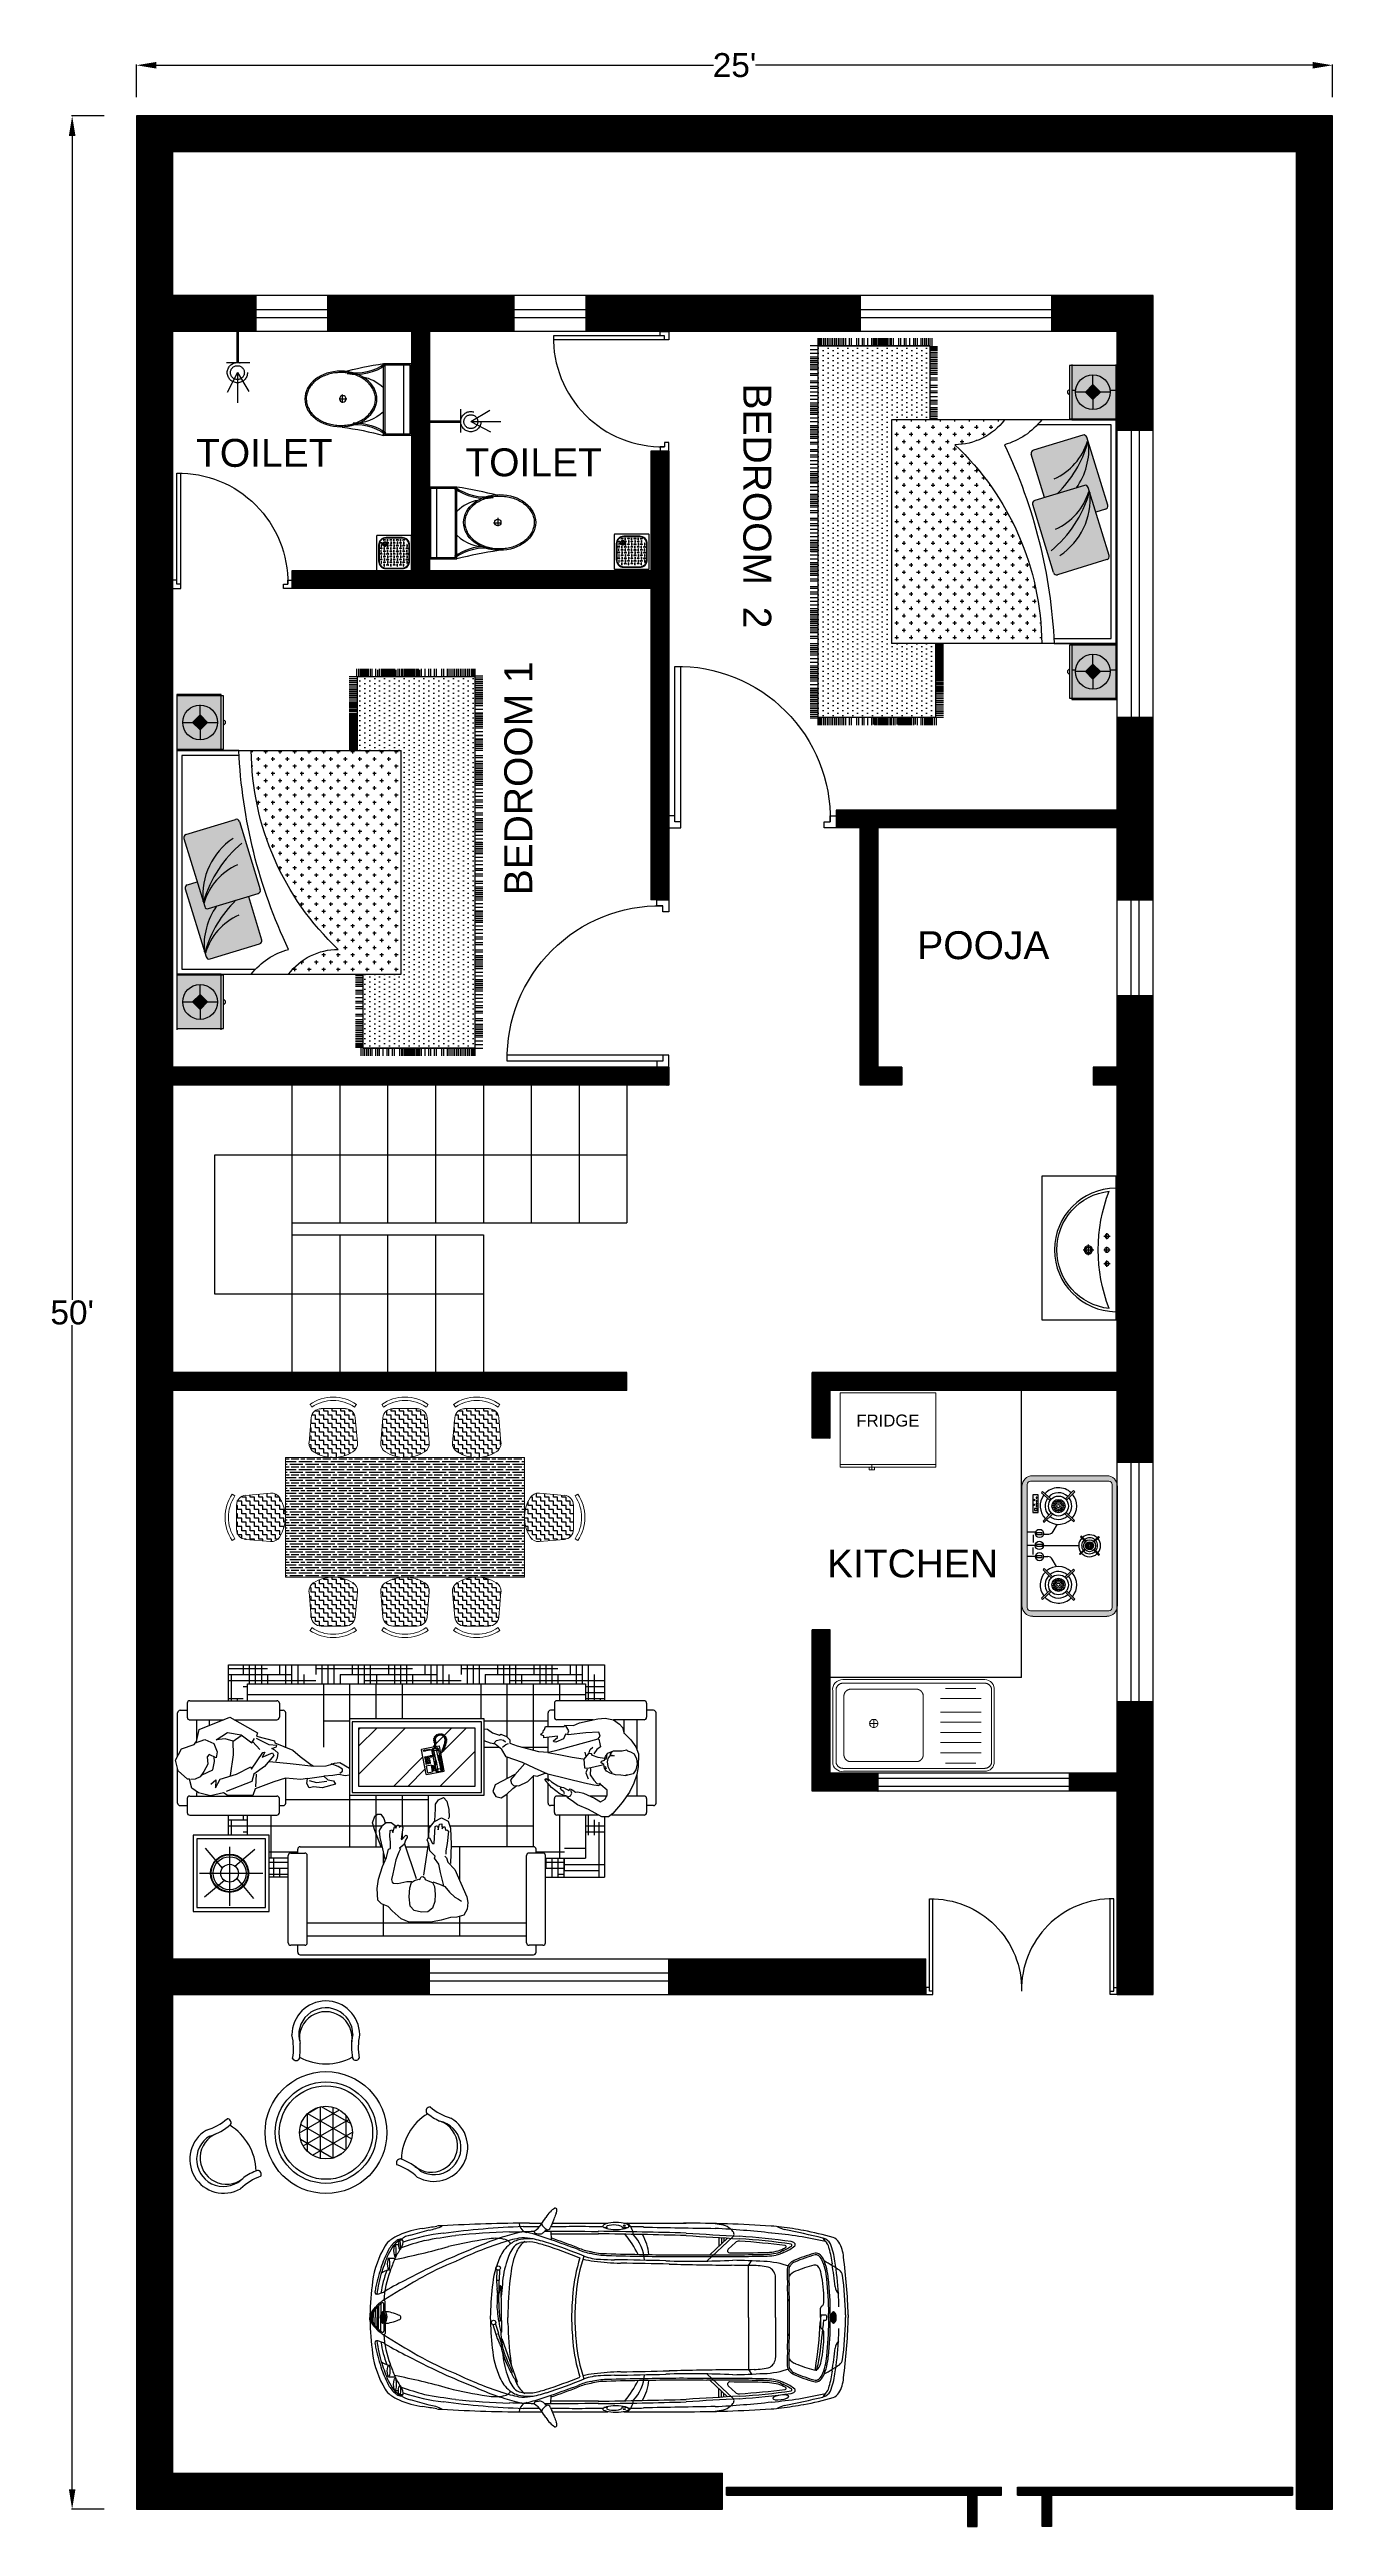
# Model space of a CAD drawing. Header units: inches. Extents: x 877 to 1198, y 949 to 1570.
import ezdxf

# ---------------------------------------------------------------- set-up
doc = ezdxf.new("R2010")
doc.units = ezdxf.units.IN
doc.header["$MEASUREMENT"] = 0
doc.linetypes.add('DASHDOT', pattern=[25.4, 12.7, -6.35, 0, -6.35])
for name, color, linetype in [('Appliances', 7, 'Continuous'), ('door', 176, 'Continuous'), ('kitchen technics', 250, 'Continuous'), ('main gate', 74, 'Continuous'), ('OUTER WALL', 50, 'Continuous'), ('stair', 109, 'Continuous'), ('wall', 34, 'Continuous'), ('windwo', 142, 'Continuous')]:
    doc.layers.add(name, color=color, linetype=linetype)
doc.layers.add('components', color=9, linetype='Continuous', plot=False)
doc.layers.add('FURNITURE', color=11, linetype='Continuous', lineweight=13)
doc.layers.add('Text cabs', color=253, linetype='Continuous', lineweight=9)
doc.styles.add('ALFA', font='')
doc.styles.get("Standard").update_dxf_attribs({"font": 'arial.ttf'})
doc.styles.get('ALFA').set_extended_font_data('Arial Black')
doc.dimstyles.get("Standard").update_dxf_attribs({"dimtxt": 6, "dimasz": 5, "dimexe": 0.18, "dimexo": 0.0625, "dimgap": 0.09, "dimtad": 0, "dimtih": 1, "dimtoh": 1, "dimdec": 1, "dimzin": 0, "dimdsep": 46, "dimlunit": 4, "dimtxsty": 'Standard', "dimcen": 0.09, "dimadec": 0, "dimazin": 0, "dimtfac": 1, "dimtdec": 1, "dimtofl": 0, "dimtmove": 0, "dimatfit": 3, "dimfxl": 8, "dimfxlon": 1, "dimtolj": 1, "dimtzin": 0, "dimarcsym": 0})
pattern_1 = [(0, (5854.6, 2827.04), (0, 178.395), [129.742, -48.6532]), (90, (5854.6, 2827.04), (-178.395, 1e-14), [129.742, -48.6532])]
pattern_2 = [(0, (5764.6, 2827.04), (0, 178.395), [129.742, -48.6532]), (90, (5764.6, 2827.04), (-178.395, 1e-14), [129.742, -48.6532])]

# ---------------------------------------------------------------- blocks, each defined once
blk = doc.blocks.new('121')
for p, q in [((72.05, 349.04), (72.05, 346.04)), ((73.55, 349.04), (72.05, 349.04)), ((73.55, 347.54), (73.55, 349.04)), ((72.05, 346.04), (75.05, 346.04)), ((75.05, 347.54), (73.55, 347.54)), ((75.05, 346.04), (75.05, 347.54))]:
    blk.add_line(p, q)
blk = doc.blocks.new('222')
for p, q in [((235.05, 347.54), (235.05, 386.54)), ((236.55, 347.54), (236.55, 386.54))]:
    blk.add_line(p, q)
blk.add_arc((235.8, 348.29), 38.26, 88.8767, 181.1233)
blk = doc.blocks.new('1.2')
at = {"layer": 'door', "yscale": 0.7142857142855983, "zscale": 0.7142857142855983, "rotation": 270}
for name, p, xscale in [('121', (3458.44, 3468.09), 0.7142857142855983), ('222', (3458.44, 3246.59), -0.7142857142855983), ('121', (3458.44, 3335.16), -0.7142857142855983)]:
    blk.add_blockref(name, p, dxfattribs=dict(at, xscale=xscale))
blk = doc.blocks.new('D1')
at = {"layer": 'door', "yscale": 0.5925925925930716, "zscale": 0.5925925925930716}
for name, p, xscale in [('222', (14602.13, 2693.28), -0.5925925925930716), ('222', (14367.99, 2693.28), 0.5925925925930716), ('121', (14418.36, 2693.28), 0.5925925925930716), ('121', (14551.76, 2693.28), -0.5925925925930716)]:
    blk.add_blockref(name, p, dxfattribs=dict(at, xscale=xscale))
blk = doc.blocks.new('DFF')
at = {"linetype": 'Continuous', "true_color": 0x794416}
h = blk.add_hatch(color=36, dxfattribs=at)
h.paths.add_polyline_path([(10933.64, 8059.66), (10933.64, 8045.37), (10950.79, 8045.37), (10950.79, 8059.66)])
h.paths.add_polyline_path([(10947.82, 8052.16, -1), (10936.61, 8052.16, -1)], flags=16)
h.paths.add_polyline_path([(10944.62, 8052.16), (10942.21, 8049.75), (10939.81, 8052.16), (10942.21, 8054.56)], flags=0)
h.paths.add_polyline_path([(10943.01, 8052.16, -1), (10941.41, 8052.16, -1)], flags=0)
h = blk.add_hatch(color=36, dxfattribs=at)
h.paths.add_polyline_path([(11023.64, 8059.66), (11023.64, 8045.37), (11040.79, 8045.37), (11040.79, 8059.66)])
h.paths.add_polyline_path([(11037.82, 8052.16, -1), (11026.61, 8052.16, -1)], flags=16)
h.paths.add_polyline_path([(11034.62, 8052.16), (11032.21, 8049.75), (11029.81, 8052.16), (11032.21, 8054.56)], flags=0)
h.paths.add_polyline_path([(11033.01, 8052.16, -1), (11031.41, 8052.16, -1)], flags=0)
at = {"layer": 'Appliances'}
h = blk.add_hatch(dxfattribs=at)
h.set_pattern_fill('ANGLE', color=256, scale=25.539749)
h.set_pattern_definition(pattern_2)
h.paths.add_polyline_path([(10950.79, 8059.66), (10933.64, 8059.66), (10933.64, 8045.37), (10950.79, 8045.37)])
h.paths.add_polyline_path([(10947.82, 8052.16, -1), (10936.61, 8052.16, -1)], flags=16)
h.paths.add_polyline_path([(10944.62, 8052.16), (10942.21, 8049.75), (10939.81, 8052.16), (10942.21, 8054.56)], flags=0)
h.paths.add_polyline_path([(10943.01, 8052.16, -1), (10941.41, 8052.16, -1)], flags=0)
h = blk.add_hatch(dxfattribs=at)
h.set_pattern_fill('ANGLE', color=256, scale=25.539749)
h.set_pattern_definition(pattern_2)
h.paths.add_polyline_path([(10933.64, 8059.66), (10933.64, 8045.37), (10950.79, 8045.37), (10950.79, 8059.66)])
h.paths.add_polyline_path([(10947.82, 8052.16, -1), (10936.61, 8052.16, -1)], flags=16)
h.paths.add_polyline_path([(10942.21, 8054.56), (10944.62, 8052.16), (10942.21, 8049.75), (10939.81, 8052.16)], flags=0)
h.paths.add_polyline_path([(10943.01, 8052.16, -1), (10941.41, 8052.16, -1)], flags=0)
at = {"layer": 'Appliances', "linetype": 'Continuous'}
h = blk.add_hatch(color=256, dxfattribs=at)
h.dxf.hatch_style = 1
h.set_gradient(color1=(37, 53, 157), color2=(142, 207, 230), tint=1, name='SPHERICAL')
h.paths.add_polyline_path([(10942.21, 8057.76), (10942.21, 8054.56), (10944.62, 8052.16), (10947.82, 8052.16, 0.414214)])
h.paths.add_polyline_path([(10947.82, 8052.16), (10944.62, 8052.16), (10942.21, 8049.75), (10942.21, 8046.55, 0.414214)])
h.paths.add_polyline_path([(10942.21, 8049.75), (10939.81, 8052.16), (10936.61, 8052.16, 0.414214), (10942.21, 8046.55)])
h.paths.add_polyline_path([(10942.21, 8054.56), (10942.21, 8057.76, 0.414214), (10936.61, 8052.16), (10939.81, 8052.16)])
h = blk.add_hatch(color=256, dxfattribs=at)
h.dxf.hatch_style = 1
h.set_gradient(color1=(37, 53, 157), color2=(142, 207, 230), tint=1, name='SPHERICAL')
h.paths.add_polyline_path([(10941.41, 8052.16, 1), (10943.01, 8052.16, 1)])
h.paths.add_polyline_path([(10942.21, 8054.56), (10942.21, 8052.96, -0.414214), (10943.01, 8052.16), (10944.62, 8052.16)])
h.paths.add_polyline_path([(10942.21, 8054.56), (10939.81, 8052.16), (10941.41, 8052.16, -0.414214), (10942.21, 8052.96)])
h.paths.add_polyline_path([(10941.41, 8052.16), (10939.81, 8052.16), (10942.21, 8049.75), (10942.21, 8051.35, -0.414214)])
h.paths.add_polyline_path([(10944.62, 8052.16), (10943.01, 8052.16, -0.414214), (10942.21, 8051.35), (10942.21, 8049.75)])
at = {"layer": 'Appliances'}
h = blk.add_hatch(dxfattribs=at)
h.set_pattern_fill('ANGLE', color=256, scale=25.539749)
h.set_pattern_definition(pattern_1)
h.paths.add_polyline_path([(11040.79, 8059.66), (11023.64, 8059.66), (11023.64, 8045.37), (11040.79, 8045.37)])
h.paths.add_polyline_path([(11037.82, 8052.16, -1), (11026.61, 8052.16, -1)], flags=16)
h.paths.add_polyline_path([(11034.62, 8052.16), (11032.21, 8049.75), (11029.81, 8052.16), (11032.21, 8054.56)], flags=0)
h.paths.add_polyline_path([(11033.01, 8052.16, -1), (11031.41, 8052.16, -1)], flags=0)
h = blk.add_hatch(dxfattribs=at)
h.set_pattern_fill('ANGLE', color=256, scale=25.539749)
h.set_pattern_definition(pattern_1)
h.paths.add_polyline_path([(11023.64, 8059.66), (11023.64, 8045.37), (11040.79, 8045.37), (11040.79, 8059.66)])
h.paths.add_polyline_path([(11037.82, 8052.16, -1), (11026.61, 8052.16, -1)], flags=16)
h.paths.add_polyline_path([(11032.21, 8054.56), (11034.62, 8052.16), (11032.21, 8049.75), (11029.81, 8052.16)], flags=0)
h.paths.add_polyline_path([(11033.01, 8052.16, -1), (11031.41, 8052.16, -1)], flags=0)
at = {"layer": 'Appliances', "linetype": 'Continuous'}
h = blk.add_hatch(color=256, dxfattribs=at)
h.dxf.hatch_style = 1
h.set_gradient(color1=(37, 53, 157), color2=(142, 207, 230), tint=1, name='SPHERICAL')
h.paths.add_polyline_path([(11032.21, 8057.76), (11032.21, 8054.56), (11034.62, 8052.16), (11037.82, 8052.16, 0.414214)])
h.paths.add_polyline_path([(11037.82, 8052.16), (11034.62, 8052.16), (11032.21, 8049.75), (11032.21, 8046.55, 0.414214)])
h.paths.add_polyline_path([(11032.21, 8049.75), (11029.81, 8052.16), (11026.61, 8052.16, 0.414214), (11032.21, 8046.55)])
h.paths.add_polyline_path([(11032.21, 8054.56), (11032.21, 8057.76, 0.414214), (11026.61, 8052.16), (11029.81, 8052.16)])
h = blk.add_hatch(color=256, dxfattribs=at)
h.dxf.hatch_style = 1
h.set_gradient(color1=(37, 53, 157), color2=(142, 207, 230), tint=1, name='SPHERICAL')
h.paths.add_polyline_path([(11031.41, 8052.16, 1), (11033.01, 8052.16, 1)])
h.paths.add_polyline_path([(11032.21, 8054.56), (11032.21, 8052.96, -0.414214), (11033.01, 8052.16), (11034.62, 8052.16)])
h.paths.add_polyline_path([(11032.21, 8054.56), (11029.81, 8052.16), (11031.41, 8052.16, -0.414214), (11032.21, 8052.96)])
h.paths.add_polyline_path([(11031.41, 8052.16), (11029.81, 8052.16), (11032.21, 8049.75), (11032.21, 8051.35, -0.414214)])
h.paths.add_polyline_path([(11034.62, 8052.16), (11033.01, 8052.16, -0.414214), (11032.21, 8051.35), (11032.21, 8049.75)])
at = {"layer": 'wall', "ltscale": 99, "true_color": 0x794490, "transparency": 33554664}
h = blk.add_hatch(color=195, dxfattribs=at)
h.dxf.hatch_style = 1
h.paths.add_polyline_path([(10972.91, 8050.65, 0.414214), (10972.25, 8049.4), (10977.14, 8033.42, 0.414214), (10978.39, 8032.76), (11000.33, 8039.47, 0.414214), (11001, 8040.72), (10996.11, 8056.7, 0.414214), (10994.86, 8057.37)])
h.paths.add_polyline_path([(10973.04, 8046.82, 0.174448), (10958.68, 8050.81), (10956.71, 8050.21, 0.414214), (10956.05, 8048.96), (10960.94, 8032.98, 0.414214), (10962.19, 8032.32), (10976.17, 8036.59)])
h = blk.add_hatch(color=195, dxfattribs=at)
h.dxf.hatch_style = 1
h.paths.add_polyline_path([(10958.68, 8050.81, -0.174448), (10973.04, 8046.82), (10972.25, 8049.4, -0.414214), (10972.91, 8050.65), (10980.88, 8053.09), (10979.91, 8056.26, 0.414214), (10978.66, 8056.93)])
at = {"layer": 'wall', "ltscale": 99, "true_color": 0x293189, "transparency": 33554664}
h = blk.add_hatch(dxfattribs=at)
h.set_pattern_fill('CROSS', color=177, scale=0.367969)
h.set_pattern_definition([(0, (-8325.6035, -6239.9244), (2.33660262, 2.33660262), [1.1683013, -3.50490393]), (90, (-8325.0194, -6240.5086), (-2.33660262, 2.33660262), [1.1683013, -3.50490393])])
h.paths.add_polyline_path([(10959.15, 8007.66, 0.236068), (10951.15, 8023.66), (10951.15, 7987.33), (11023.15, 7987.33), (11023.15, 8035.66, 0.205258)])
at = {"layer": 'wall', "ltscale": 99, "true_color": 0x2776bb, "transparency": 33554664}
h = blk.add_hatch(dxfattribs=at)
h.set_pattern_fill('DOTS', color=152)
h.set_pattern_definition([(0, (0, 0), (0.79375, 1.5875), [0, -1.5875])])
h.paths.add_polyline_path([(10951.15, 7987.33), (10951.15, 7999.6), (10927.36, 7999.6), (10927.36, 7963.54), (11046.94, 7963.54), (11046.94, 7963.99), (11046.94, 8001.6), (11023.15, 8001.6), (11023.15, 7987.33)])
at = {"color": 177, "linetype": 'Continuous', "true_color": 0x364490}
for p, q in [((10924.88, 8000.26), (10927.36, 8000.26)), ((10924.88, 7999.67), (10927.36, 7999.67)), ((10924.88, 7999.67), (10927.36, 7999.67)), ((10924.88, 7999.07), (10927.36, 7999.07)), ((10924.88, 7998.48), (10927.36, 7998.48)), ((10927.36, 7999.6), (10927.36, 7963.54)), ((10927.36, 7999.6), (10951.15, 7999.6)), ((10927.62, 8002.08), (10927.62, 7999.6)), ((10928.06, 8002.08), (10928.06, 7999.6)), ((10928.4, 8002.08), (10928.4, 7999.6)), ((10928.81, 8002.08), (10928.81, 7999.6)), ((10929.49, 8002.08), (10929.49, 7999.6)), ((10930, 8002.08), (10930, 7999.6)), ((10930, 8002.08), (10930, 7999.6)), ((10930.59, 8002.08), (10930.59, 7999.6)), ((10931.19, 8002.08), (10931.19, 7999.6)), ((10931.78, 8002.08), (10931.78, 7999.6)), ((10932.38, 8002.08), (10932.38, 7999.6)), ((10932.98, 8002.08), (10932.98, 7999.6)), ((10933.57, 8002.08), (10933.57, 7999.6)), ((10934.17, 8002.08), (10934.17, 7999.6)), ((10934.76, 8002.08), (10934.76, 7999.6)), ((10935.36, 8002.08), (10935.36, 7999.6)), ((10935.95, 8002.08), (10935.95, 7999.6)), ((10936.55, 8002.08), (10936.55, 7999.6)), ((10937.74, 8002.08), (10937.74, 7999.6)), ((10938.33, 8002.08), (10938.33, 7999.6)), ((10940.11, 8002.08), (10940.11, 7999.6)), ((10940.71, 8002.08), (10940.71, 7999.6)), ((10941.9, 8002.08), (10941.9, 7999.6)), ((10942.49, 8002.08), (10942.49, 7999.6)), ((10943.68, 8002.08), (10943.68, 7999.6)), ((10943.68, 8002.08), (10943.68, 7999.6)), ((10944.87, 8002.08), (10944.87, 7999.6)), ((10945.48, 8002.08, -19.89), (10945.48, 7999.82, -19.89)), ((10945.48, 8002.08, -19.89), (10945.48, 7999.82, -19.89)), ((10945.48, 8002.08, -19.89), (10945.48, 7999.82, -19.89)), ((10946.06, 8002.08), (10946.06, 7999.6)), ((10947.25, 8002.08), (10947.25, 7999.6)), ((10947.85, 8002.08), (10947.85, 7999.6)), ((10948.44, 8002.08), (10948.44, 7999.6)), ((10949.04, 8002.08), (10949.04, 7999.6)), ((10949.63, 8002.08), (10949.63, 7999.6)), ((10950.22, 8002.08), (10950.22, 7999.6)), ((10950.22, 8002.08), (10950.22, 7999.6)), ((10950.82, 8002.08), (10950.82, 7999.6)), ((11046.94, 8001.6), (11023.15, 8001.6)), ((11023.31, 8004.08), (11023.31, 8001.82)), ((11023.31, 8004.08), (11023.31, 8001.82)), ((11023.31, 8004.08), (11023.31, 8001.82)), ((11023.53, 8004.08), (11023.53, 8001.6)), ((11023.56, 8004.08), (11023.56, 8001.6)), ((11023.84, 8004.08), (11023.84, 8001.6)), ((11024.13, 8004.08), (11024.13, 8001.6)), ((11024.16, 8004.08), (11024.16, 8001.6)), ((11024.16, 8004.08), (11024.16, 8001.6)), ((11024.43, 8004.08), (11024.43, 8001.6)), ((11024.44, 8004.08), (11024.44, 8001.6)), ((11024.46, 8004.08), (11024.46, 8001.6)), ((11024.5, 8004.08), (11024.5, 8001.6)), ((11024.53, 8004.08), (11024.53, 8001.82)), ((11024.53, 8004.08), (11024.53, 8001.82)), ((11024.53, 8004.08), (11024.53, 8001.82)), ((11024.53, 8004.08), (11024.53, 8001.6)), ((11024.73, 8004.08), (11024.73, 8001.6)), ((11024.73, 8004.08), (11024.73, 8001.6)), ((11024.75, 8004.08), (11024.75, 8001.6)), ((11024.76, 8004.08), (11024.76, 8001.6)), ((11025.03, 8004.08), (11025.03, 8001.6)), ((11025.06, 8004.08), (11025.06, 8001.6)), ((11025.32, 8004.08), (11025.32, 8001.6)), ((11025.32, 8004.08), (11025.32, 8001.6)), ((11025.33, 8004.08), (11025.33, 8001.6)), ((11025.35, 8004.08), (11025.35, 8001.6)), ((11025.35, 8004.08), (11025.35, 8001.6)), ((11025.62, 8004.08), (11025.62, 8001.6)), ((11025.65, 8004.08), (11025.65, 8001.6)), ((11025.69, 8004.08), (11025.69, 8001.6)), ((11025.72, 8004.08), (11025.72, 8001.6)), ((11025.89, 8004.08), (11025.89, 8001.6)), ((11025.91, 8004.08), (11025.91, 8001.6)), ((11025.92, 8004.08), (11025.92, 8001.6)), ((11025.95, 8004.08), (11025.95, 8001.6)), ((11026.03, 8004.08), (11026.03, 8001.6)), ((11026.22, 8004.08), (11026.22, 8001.6)), ((11026.22, 8004.08), (11026.22, 8001.6)), ((11026.25, 8004.08), (11026.25, 8001.6)), ((11026.49, 8004.08), (11026.49, 8001.6)), ((11026.54, 8004.08), (11026.54, 8001.6)), ((11026.54, 8004.08), (11026.54, 8001.6)), ((11026.59, 8004.08), (11026.59, 8001.6)), ((11026.59, 8004.08), (11026.59, 8001.6)), ((11026.62, 8004.08), (11026.62, 8001.6)), ((11026.81, 8004.08), (11026.81, 8001.6)), ((11026.84, 8004.08), (11026.84, 8001.6)), ((11026.88, 8004.08), (11026.88, 8001.6)), ((11026.9, 8004.08), (11026.9, 8001.82)), ((11026.9, 8004.08), (11026.9, 8001.82)), ((11026.9, 8004.08), (11026.9, 8001.82)), ((11026.9, 8004.08), (11026.9, 8001.6)), ((11026.91, 8004.08), (11026.91, 8001.6)), ((11027.11, 8004.08), (11027.11, 8001.6)), ((11027.11, 8004.08), (11027.11, 8001.6)), ((11027.13, 8004.08), (11027.13, 8001.6)), ((11027.14, 8004.08), (11027.14, 8001.6)), ((11027.44, 8004.08), (11027.44, 8001.6)), ((11027.44, 8004.08), (11027.44, 8001.6)), ((11027.48, 8004.08), (11027.48, 8001.6)), ((11027.69, 8004.08), (11027.69, 8001.6)), ((11027.7, 8004.08), (11027.7, 8001.6)), ((11027.71, 8004.08), (11027.71, 8001.6)), ((11027.78, 8004.08), (11027.78, 8001.6)), ((11027.81, 8004.08), (11027.81, 8001.6)), ((11027.81, 8004.08), (11027.81, 8001.6)), ((11028.03, 8004.08), (11028.03, 8001.6)), ((11028.07, 8004.08), (11028.07, 8001.6)), ((11028.09, 8004.08), (11028.09, 8001.6)), ((11028.1, 8004.08), (11028.1, 8001.6)), ((11028.12, 8004.08), (11028.12, 8001.82)), ((11028.12, 8004.08), (11028.12, 8001.82)), ((11028.12, 8004.08), (11028.12, 8001.82)), ((11028.12, 8004.08), (11028.12, 8001.6)), ((11028.29, 8004.08), (11028.29, 8001.6)), ((11028.33, 8004.08), (11028.33, 8001.6)), ((11028.67, 8004.08), (11028.67, 8001.6)), ((11028.7, 8004.08), (11028.7, 8001.6)), ((11028.91, 8004.08), (11028.91, 8001.6)), ((11028.92, 8004.08), (11028.92, 8001.6)), ((11028.97, 8004.08), (11028.97, 8001.6)), ((11029, 8004.08), (11029, 8001.6)), ((11029.26, 8004.08), (11029.26, 8001.6)), ((11029.28, 8004.08), (11029.28, 8001.6)), ((11029.29, 8004.08), (11029.29, 8001.6)), ((11029.31, 8004.08), (11029.31, 8001.6)), ((11029.48, 8004.08), (11029.48, 8001.6)), ((11029.51, 8004.08), (11029.51, 8001.6)), ((11029.86, 8004.08), (11029.86, 8001.6)), ((11029.89, 8004.08), (11029.89, 8001.6)), ((11030.08, 8004.08), (11030.08, 8001.6)), ((11030.16, 8004.08), (11030.16, 8001.6)), ((11030.19, 8004.08), (11030.19, 8001.6)), ((11030.45, 8004.08), (11030.45, 8001.6)), ((11030.47, 8004.08), (11030.47, 8001.6)), ((11030.48, 8004.08), (11030.48, 8001.6)), ((11030.5, 8004.08), (11030.5, 8001.6)), ((11030.7, 8004.08), (11030.7, 8001.6)), ((11030.76, 8004.08), (11030.76, 8001.6)), ((11031.05, 8004.08), (11031.05, 8001.6)), ((11031.08, 8004.08), (11031.08, 8001.6)), ((11031.08, 8004.08), (11031.08, 8001.6)), ((11031.35, 8004.08), (11031.35, 8001.6)), ((11031.38, 8004.08), (11031.38, 8001.6)), ((11031.65, 8004.08), (11031.65, 8001.6)), ((11031.67, 8004.08), (11031.67, 8001.6)), ((11031.68, 8004.08), (11031.68, 8001.6)), ((11031.95, 8004.08), (11031.95, 8001.6)), ((11031.98, 8004.08), (11031.98, 8001.6)), ((11032.23, 8004.08), (11032.23, 8001.6)), ((11032.24, 8004.08), (11032.24, 8001.6)), ((11032.26, 8004.08), (11032.26, 8001.6)), ((11032.27, 8004.08), (11032.27, 8001.6)), ((11032.54, 8004.08), (11032.54, 8001.6)), ((11032.57, 8004.08), (11032.57, 8001.6)), ((11032.83, 8004.08), (11032.83, 8001.6)), ((11032.84, 8004.08), (11032.84, 8001.6)), ((11032.87, 8004.08), (11032.87, 8001.6)), ((11033.14, 8004.08), (11033.14, 8001.6)), ((11033.14, 8004.08), (11033.14, 8001.6)), ((11033.17, 8004.08), (11033.17, 8001.6)), ((11033.45, 8004.08), (11033.45, 8001.6)), ((11033.46, 8004.08), (11033.46, 8001.6)), ((11033.73, 8004.08), (11033.73, 8001.6)), ((11033.76, 8004.08), (11033.76, 8001.6)), ((11033.82, 8004.08), (11033.82, 8001.82)), ((11033.82, 8004.08), (11033.82, 8001.82)), ((11033.82, 8004.08), (11033.82, 8001.82)), ((11033.82, 8004.08), (11033.82, 8001.6)), ((11034.02, 8004.08), (11034.02, 8001.6)), ((11034.05, 8004.08), (11034.05, 8001.6)), ((11034.05, 8004.08), (11034.05, 8001.6)), ((11034.36, 8004.08), (11034.36, 8001.6)), ((11034.36, 8004.08), (11034.36, 8001.6)), ((11034.61, 8004.08), (11034.61, 8001.6)), ((11034.62, 8004.08), (11034.62, 8001.6)), ((11034.95, 8004.08), (11034.95, 8001.6)), ((11035.01, 8004.08), (11035.01, 8001.6)), ((11035.04, 8004.08), (11035.04, 8001.82)), ((11035.04, 8004.08), (11035.04, 8001.82)), ((11035.04, 8004.08), (11035.04, 8001.82)), ((11035.04, 8004.08), (11035.04, 8001.6)), ((11035.21, 8004.08), (11035.21, 8001.6)), ((11035.24, 8004.08), (11035.24, 8001.6)), ((11035.83, 8004.08), (11035.83, 8001.6)), ((11035.84, 8004.08), (11035.84, 8001.6)), ((11036.2, 8004.08), (11036.2, 8001.6)), ((11036.23, 8004.08), (11036.23, 8001.6)), ((11036.4, 8004.08), (11036.4, 8001.6)), ((11036.43, 8004.08), (11036.43, 8001.6)), ((11037, 8004.08), (11037, 8001.6)), ((11037.39, 8004.08), (11037.39, 8001.6)), ((11037.42, 8004.08), (11037.42, 8001.6)), ((11037.62, 8004.08), (11037.62, 8001.6)), ((11037.99, 8004.08), (11037.99, 8001.6)), ((11038.22, 8004.08), (11038.22, 8001.6)), ((11038.58, 8004.08), (11038.58, 8001.6)), ((11038.61, 8004.08), (11038.61, 8001.6)), ((11039.18, 8004.08), (11039.18, 8001.6)), ((11039.21, 8004.08), (11039.21, 8001.6)), ((11039.77, 8004.08), (11039.77, 8001.6)), ((11039.8, 8004.08), (11039.8, 8001.6)), ((11040.37, 8004.08), (11040.37, 8001.6)), ((11040.4, 8004.08), (11040.4, 8001.6)), ((11040.96, 8004.08), (11040.96, 8001.6)), ((11040.99, 8004.08), (11040.99, 8001.6)), ((11041.55, 8004.08), (11041.55, 8001.6)), ((11041.59, 8004.08), (11041.59, 8001.6)), ((11042.18, 8004.08), (11042.18, 8001.6)), ((11042.74, 8004.08), (11042.74, 8001.6)), ((11042.77, 8004.08), (11042.77, 8001.6)), ((11043.34, 8004.08), (11043.34, 8001.6)), ((11043.96, 8004.08), (11043.96, 8001.6)), ((11044.56, 8004.08), (11044.56, 8001.6)), ((11045.12, 8004.08), (11045.12, 8001.6)), ((11045.72, 8004.08), (11045.72, 8001.6)), ((11046.34, 8004.08), (11046.34, 8001.6)), ((11046.94, 8004.08), (11046.94, 8001.6)), ((11046.94, 8001.62), (11049.41, 8001.62)), ((11046.94, 8001.6), (11046.94, 7963.54)), ((11046.94, 8001.02), (11049.41, 8001.02)), ((11046.94, 8001.02), (11049.41, 8001.02)), ((11046.94, 8000.43), (11049.41, 8000.43)), ((11046.94, 8000.26), (11049.41, 8000.26)), ((11046.94, 7999.83), (11049.41, 7999.83)), ((11046.94, 7999.67), (11049.41, 7999.67)), ((11046.94, 7999.67), (11049.41, 7999.67)), ((11046.94, 7999.24), (11049.41, 7999.24)), ((11046.94, 7999.07), (11049.41, 7999.07)), ((11046.94, 7998.64), (11049.41, 7998.64)), ((11046.94, 7998.48), (11049.41, 7998.48)), ((10924.88, 7997.88), (10927.36, 7997.88)), ((10924.88, 7997.29), (10927.36, 7997.29)), ((10924.88, 7996.69), (10927.36, 7996.69)), ((10924.88, 7995.5), (10927.36, 7995.5)), ((10924.88, 7994.92, -19.89), (10927.14, 7994.92, -19.89)), ((10924.88, 7994.92, -19.89), (10927.14, 7994.92, -19.89)), ((10924.88, 7994.92, -19.89), (10927.14, 7994.92, -19.89)), ((10924.88, 7994.32), (10927.36, 7994.32)), ((10924.88, 7993.13), (10927.36, 7993.13)), ((10924.88, 7993.13), (10927.36, 7993.13)), ((10924.88, 7991.94), (10927.36, 7991.94)), ((10924.88, 7991.34), (10927.36, 7991.34)), ((11046.94, 7998.05), (11049.41, 7998.05)), ((11046.94, 7997.88), (11049.41, 7997.88)), ((11046.94, 7997.29), (11049.41, 7997.29)), ((11046.94, 7996.69), (11049.41, 7996.69)), ((11046.94, 7995.5), (11049.41, 7995.5)), ((11046.94, 7994.92, -19.89), (11049.19, 7994.92, -19.89)), ((11046.94, 7994.92, -19.89), (11049.19, 7994.92, -19.89)), ((11046.94, 7994.92, -19.89), (11049.19, 7994.92, -19.89)), ((11046.94, 7994.32), (11049.41, 7994.32)), ((11046.94, 7993.7), (11049.41, 7993.7)), ((11046.94, 7993.7), (11049.41, 7993.7)), ((11046.94, 7993.54), (11049.41, 7993.54)), ((11046.94, 7993.13), (11049.41, 7993.13)), ((11046.94, 7993.13), (11049.41, 7993.13)), ((11046.94, 7993.1), (11049.41, 7993.1)), ((11046.94, 7992.95), (11049.41, 7992.95)), ((11046.94, 7992.51), (11049.41, 7992.51)), ((11046.94, 7992.35), (11049.41, 7992.35)), ((11046.94, 7991.94), (11049.41, 7991.94)), ((11046.94, 7991.91), (11049.41, 7991.91)), ((11046.94, 7991.76), (11049.41, 7991.76)), ((11046.94, 7991.34), (11049.41, 7991.34)), ((11046.94, 7991.32), (11049.41, 7991.32)), ((11046.94, 7991.16), (11049.41, 7991.16)), ((11046.94, 7990.72), (11049.41, 7990.72)), ((11046.94, 7990.57), (11049.41, 7990.57)), ((10924.88, 7990.15), (10927.36, 7990.15)), ((10924.88, 7989.56), (10927.36, 7989.56)), ((10924.88, 7987.77), (10927.36, 7987.77)), ((10924.88, 7987.18), (10927.36, 7987.18)), ((10924.88, 7986.74), (10927.36, 7986.74)), ((10924.88, 7986.15), (10927.36, 7986.15)), ((10924.88, 7986.15), (10927.36, 7986.15)), ((10924.88, 7985.99), (10927.36, 7985.99)), ((10924.88, 7985.55), (10927.36, 7985.55)), ((10924.88, 7985.39), (10927.36, 7985.39)), ((10924.88, 7984.96), (10927.36, 7984.96)), ((10924.88, 7984.8), (10927.36, 7984.8)), ((10924.88, 7984.36), (10927.36, 7984.36)), ((10924.88, 7984.2), (10927.36, 7984.2)), ((10924.88, 7983.77), (10927.36, 7983.77)), ((10924.88, 7983.61), (10927.36, 7983.61)), ((10924.88, 7983.17), (10927.36, 7983.17)), ((10924.88, 7983.02), (10927.36, 7983.02)), ((10924.88, 7982.42), (10927.36, 7982.42)), ((11046.94, 7990.15), (11049.41, 7990.15)), ((11046.94, 7989.97), (11049.41, 7989.97)), ((11046.94, 7989.56), (11049.41, 7989.56)), ((11046.94, 7989.54), (11049.41, 7989.54)), ((11046.94, 7989.38), (11049.41, 7989.38)), ((11046.94, 7988.95, -19.89), (11049.19, 7988.95, -19.89)), ((11046.94, 7988.95, -19.89), (11049.19, 7988.95, -19.89)), ((11046.94, 7988.95, -19.89), (11049.19, 7988.95, -19.89)), ((11046.94, 7988.35), (11049.41, 7988.35)), ((11046.94, 7987.77), (11049.41, 7987.77)), ((11046.94, 7987.18), (11049.41, 7987.18)), ((11046.94, 7986.74), (11049.41, 7986.74)), ((11046.94, 7986.15), (11049.41, 7986.15)), ((11046.94, 7986.15), (11049.41, 7986.15)), ((11046.94, 7985.99), (11049.41, 7985.99)), ((11046.94, 7985.55), (11049.41, 7985.55)), ((11046.94, 7985.39), (11049.41, 7985.39)), ((11046.94, 7984.96), (11049.41, 7984.96)), ((11046.94, 7984.8), (11049.41, 7984.8)), ((11046.94, 7984.36), (11049.41, 7984.36)), ((11046.94, 7984.2), (11049.41, 7984.2)), ((11046.94, 7983.77), (11049.41, 7983.77)), ((11046.94, 7983.61), (11049.41, 7983.61)), ((11046.94, 7983.17), (11049.41, 7983.17)), ((11046.94, 7983.02), (11049.41, 7983.02)), ((11046.94, 7982.42), (11049.41, 7982.42)), ((10924.88, 7981.98), (10927.36, 7981.98)), ((10924.88, 7981.83), (10927.36, 7981.83)), ((10924.88, 7981.4, -19.89), (10927.14, 7981.4, -19.89)), ((10924.88, 7981.4, -19.89), (10927.14, 7981.4, -19.89)), ((10924.88, 7981.4, -19.89), (10927.14, 7981.4, -19.89)), ((10924.88, 7980.79), (10927.36, 7980.79)), ((10924.88, 7979.6), (10927.36, 7979.6)), ((10924.88, 7979.6), (10927.36, 7979.6)), ((10924.88, 7978.42), (10927.36, 7978.42)), ((10924.88, 7977.82), (10927.36, 7977.82)), ((10924.88, 7976.63), (10927.36, 7976.63)), ((10924.88, 7976.04), (10927.36, 7976.04)), ((11046.94, 7981.98), (11049.41, 7981.98)), ((11046.94, 7981.83), (11049.41, 7981.83)), ((11046.94, 7981.4, -19.89), (11049.19, 7981.4, -19.89)), ((11046.94, 7981.4, -19.89), (11049.19, 7981.4, -19.89)), ((11046.94, 7981.4, -19.89), (11049.19, 7981.4, -19.89)), ((11046.94, 7980.79), (11049.41, 7980.79)), ((11046.94, 7979.6), (11049.41, 7979.6)), ((11046.94, 7979.6), (11049.41, 7979.6)), ((11046.94, 7978.42), (11049.41, 7978.42)), ((11046.94, 7977.82), (11049.41, 7977.82)), ((11046.94, 7976.63), (11049.41, 7976.63)), ((11046.94, 7976.04), (11049.41, 7976.04)), ((10924.88, 7974.25), (10927.36, 7974.25)), ((10924.88, 7973.66), (10927.36, 7973.66)), ((10924.88, 7972.47), (10927.36, 7972.47)), ((10924.88, 7971.87), (10927.36, 7971.87)), ((10924.88, 7971.28), (10927.36, 7971.28)), ((10924.88, 7970.68), (10927.36, 7970.68)), ((10924.88, 7970.09), (10927.36, 7970.09)), ((10924.88, 7969.49), (10927.36, 7969.49)), ((10924.88, 7968.9), (10927.36, 7968.9)), ((10924.88, 7968.3), (10927.36, 7968.3)), ((10924.88, 7967.71), (10927.36, 7967.71)), ((10924.88, 7967.12), (10927.36, 7967.12)), ((10924.88, 7966.52), (10927.36, 7966.52)), ((11046.94, 7974.25), (11049.41, 7974.25)), ((11046.94, 7973.66), (11049.41, 7973.66)), ((11046.94, 7972.47), (11049.41, 7972.47)), ((11046.94, 7971.87), (11049.41, 7971.87)), ((11046.94, 7971.28), (11049.41, 7971.28)), ((11046.94, 7970.68), (11049.41, 7970.68)), ((11046.94, 7970.09), (11049.41, 7970.09)), ((11046.94, 7969.49), (11049.41, 7969.49)), ((11046.94, 7968.9), (11049.41, 7968.9)), ((11046.94, 7968.3), (11049.41, 7968.3)), ((11046.94, 7967.71), (11049.41, 7967.71)), ((11046.94, 7967.12), (11049.41, 7967.12)), ((11046.94, 7966.52), (11049.41, 7966.52)), ((10924.88, 7965.93), (10927.36, 7965.93)), ((10924.88, 7965.92), (10927.36, 7965.92)), ((10924.88, 7965.41), (10927.36, 7965.41)), ((10924.88, 7964.74), (10927.36, 7964.74)), ((10924.88, 7964.32), (10927.36, 7964.32)), ((10924.88, 7963.99), (10927.36, 7963.99)), ((10924.88, 7963.54), (10927.36, 7963.54)), ((10927.36, 7963.54), (10927.36, 7961.07)), ((10927.36, 7963.54), (11046.94, 7963.54)), ((10928.55, 7963.54), (10928.55, 7961.07)), ((10929.74, 7963.54), (10929.74, 7961.07)), ((10930.93, 7963.54), (10930.93, 7961.07)), ((10931.52, 7963.54), (10931.52, 7961.07)), ((10932.12, 7963.54), (10932.12, 7961.07)), ((10932.71, 7963.54), (10932.71, 7961.07)), ((10933.31, 7963.54), (10933.31, 7961.07)), ((10933.9, 7963.54), (10933.9, 7961.07)), ((10934.49, 7963.54), (10934.49, 7961.07)), ((10935.09, 7963.54), (10935.09, 7961.07)), ((10936.28, 7963.54), (10936.28, 7961.07)), ((10936.87, 7963.54), (10936.87, 7961.07)), ((10938.66, 7963.54), (10938.66, 7961.07)), ((10939.25, 7963.54), (10939.25, 7961.07)), ((10940.44, 7963.54), (10940.44, 7961.07)), ((10941.04, 7963.54), (10941.04, 7961.07)), ((10942.23, 7963.54), (10942.23, 7961.07)), ((10942.23, 7963.54), (10942.23, 7961.07)), ((10943.42, 7963.54), (10943.42, 7961.07)), ((10944.61, 7963.54), (10944.61, 7961.07)), ((10945.8, 7963.54), (10945.8, 7961.07)), ((10946.39, 7963.54), (10946.39, 7961.07)), ((10946.98, 7963.54), (10946.98, 7961.07)), ((10947.58, 7963.54), (10947.58, 7961.07)), ((10948.17, 7963.54), (10948.17, 7961.07)), ((10948.77, 7963.54), (10948.77, 7961.07)), ((10948.77, 7963.54), (10948.77, 7961.07)), ((10949.36, 7963.54), (10949.36, 7961.07)), ((10949.45, 7963.55), (10949.45, 7961.29)), ((10949.45, 7963.55), (10949.45, 7961.29)), ((10949.45, 7963.55), (10949.45, 7961.29)), ((10949.45, 7963.54), (10949.45, 7961.07)), ((10950.64, 7963.54), (10950.64, 7961.07)), ((10951.83, 7963.54), (10951.83, 7961.07)), ((10953.02, 7963.54), (10953.02, 7961.07)), ((10953.62, 7963.54), (10953.62, 7961.07)), ((10954.21, 7963.54), (10954.21, 7961.07)), ((10954.81, 7963.54), (10954.81, 7961.07)), ((10955.4, 7963.54), (10955.4, 7961.07)), ((10956, 7963.54), (10956, 7961.07)), ((10956.59, 7963.54), (10956.59, 7961.07)), ((10957.19, 7963.54), (10957.19, 7961.07)), ((10958.38, 7963.54), (10958.38, 7961.07)), ((10958.97, 7963.54), (10958.97, 7961.07)), ((10960.76, 7963.54), (10960.76, 7961.07)), ((10961.35, 7963.54), (10961.35, 7961.07)), ((10962.54, 7963.54), (10962.54, 7961.07)), ((10963.13, 7963.54), (10963.13, 7961.07)), ((10964.32, 7963.54), (10964.32, 7961.07)), ((10964.32, 7963.54), (10964.32, 7961.07)), ((10965.51, 7963.54), (10965.51, 7961.07)), ((10966.7, 7963.54), (10966.7, 7961.07)), ((10967.89, 7963.54), (10967.89, 7961.07)), ((10968.49, 7963.54), (10968.49, 7961.07)), ((10969.08, 7963.54), (10969.08, 7961.07)), ((10969.68, 7963.54), (10969.68, 7961.07)), ((10970.27, 7963.54), (10970.27, 7961.07)), ((10970.87, 7963.54), (10970.87, 7961.07)), ((10970.87, 7963.54), (10970.87, 7961.07)), ((10971.46, 7963.54), (10971.46, 7961.07)), ((10971.55, 7963.55), (10971.55, 7961.29)), ((10971.55, 7963.55), (10971.55, 7961.29)), ((10971.55, 7963.55), (10971.55, 7961.29)), ((10971.55, 7963.54), (10971.55, 7961.07)), ((10972.74, 7963.54), (10972.74, 7961.07)), ((10973.93, 7963.54), (10973.93, 7961.07)), ((10975.12, 7963.54), (10975.12, 7961.07)), ((10975.72, 7963.54), (10975.72, 7961.07)), ((10976.31, 7963.54), (10976.31, 7961.07)), ((10976.9, 7963.54), (10976.9, 7961.07)), ((10977.5, 7963.54), (10977.5, 7961.07)), ((10978.09, 7963.54), (10978.09, 7961.07)), ((10978.69, 7963.54), (10978.69, 7961.07)), ((10979.28, 7963.54), (10979.28, 7961.07)), ((10980.47, 7963.54), (10980.47, 7961.07)), ((10981.07, 7963.54), (10981.07, 7961.07)), ((10982.85, 7963.54), (10982.85, 7961.07)), ((10983.45, 7963.54), (10983.45, 7961.07)), ((10984.64, 7963.54), (10984.64, 7961.07)), ((10985.23, 7963.54), (10985.23, 7961.07)), ((10986.42, 7963.54), (10986.42, 7961.07)), ((10986.42, 7963.54), (10986.42, 7961.07)), ((10987.61, 7963.54), (10987.61, 7961.07)), ((10988.8, 7963.54), (10988.8, 7961.07)), ((10989.99, 7963.54), (10989.99, 7961.07)), ((10990.58, 7963.54), (10990.58, 7961.07)), ((10991.18, 7963.54), (10991.18, 7961.07)), ((10991.77, 7963.54), (10991.77, 7961.07)), ((10992.37, 7963.54), (10992.37, 7961.07)), ((10992.96, 7963.54), (10992.96, 7961.07)), ((10992.96, 7963.54), (10992.96, 7961.07)), ((10993.56, 7963.54), (10993.56, 7961.07)), ((10993.56, 7963.54), (10993.56, 7961.07)), ((10993.65, 7963.55), (10993.65, 7961.29)), ((10993.65, 7963.55), (10993.65, 7961.29)), ((10993.65, 7963.55), (10993.65, 7961.29)), ((10994.75, 7963.54), (10994.75, 7961.07)), ((10995.94, 7963.54), (10995.94, 7961.07)), ((10997.13, 7963.54), (10997.13, 7961.07)), ((10997.72, 7963.54), (10997.72, 7961.07)), ((10998.32, 7963.54), (10998.32, 7961.07)), ((10998.91, 7963.54), (10998.91, 7961.07)), ((10999.51, 7963.54), (10999.51, 7961.07)), ((11000.1, 7963.54), (11000.1, 7961.07)), ((11000.69, 7963.54), (11000.69, 7961.07)), ((11001.29, 7963.54), (11001.29, 7961.07)), ((11002.48, 7963.54), (11002.48, 7961.07)), ((11003.07, 7963.54), (11003.07, 7961.07)), ((11004.86, 7963.54), (11004.86, 7961.07)), ((11005.45, 7963.54), (11005.45, 7961.07)), ((11006.64, 7963.54), (11006.64, 7961.07)), ((11007.24, 7963.54), (11007.24, 7961.07)), ((11008.43, 7963.54), (11008.43, 7961.07)), ((11008.43, 7963.54), (11008.43, 7961.07)), ((11009.62, 7963.54), (11009.62, 7961.07)), ((11010.81, 7963.54), (11010.81, 7961.07)), ((11011.99, 7963.54), (11011.99, 7961.07)), ((11011.99, 7963.54), (11011.99, 7961.07)), ((11012.59, 7963.54), (11012.59, 7961.07)), ((11013.18, 7963.54), (11013.18, 7961.07)), ((11013.18, 7963.54), (11013.18, 7961.07)), ((11013.78, 7963.54), (11013.78, 7961.07)), ((11014.37, 7963.54), (11014.37, 7961.07)), ((11014.37, 7963.54), (11014.37, 7961.07)), ((11014.97, 7963.54), (11014.97, 7961.07)), ((11014.97, 7963.54), (11014.97, 7961.07)), ((11015.56, 7963.54), (11015.56, 7961.07)), ((11015.56, 7963.54), (11015.56, 7961.07)), ((11015.65, 7963.55), (11015.65, 7961.29)), ((11015.65, 7963.55), (11015.65, 7961.29)), ((11015.65, 7963.55), (11015.65, 7961.29)), ((11016.16, 7963.54), (11016.16, 7961.07)), ((11016.75, 7963.54), (11016.75, 7961.07)), ((11017.35, 7963.54), (11017.35, 7961.07)), ((11017.94, 7963.54), (11017.94, 7961.07)), ((11018.54, 7963.54), (11018.54, 7961.07)), ((11019.13, 7963.54), (11019.13, 7961.07)), ((11019.73, 7963.54), (11019.73, 7961.07)), ((11020.92, 7963.54), (11020.92, 7961.07)), ((11021.51, 7963.54), (11021.51, 7961.07)), ((11023.3, 7963.54), (11023.3, 7961.07)), ((11023.89, 7963.54), (11023.89, 7961.07)), ((11024.51, 7963.54), (11024.51, 7961.07)), ((11025.08, 7963.54), (11025.08, 7961.07)), ((11025.11, 7963.54), (11025.11, 7961.07)), ((11025.67, 7963.54), (11025.67, 7961.07)), ((11026.3, 7963.54), (11026.3, 7961.07)), ((11026.86, 7963.54), (11026.86, 7961.07)), ((11026.86, 7963.54), (11026.86, 7961.07)), ((11026.89, 7963.54), (11026.89, 7961.07)), ((11028.05, 7963.54), (11028.05, 7961.07)), ((11028.08, 7963.54), (11028.08, 7961.07)), ((11028.08, 7963.54), (11028.08, 7961.07)), ((11029.24, 7963.54), (11029.24, 7961.07)), ((11029.27, 7963.54), (11029.27, 7961.07)), ((11030.43, 7963.54), (11030.43, 7961.07)), ((11030.46, 7963.54), (11030.46, 7961.07)), ((11031.03, 7963.54), (11031.03, 7961.07)), ((11031.62, 7963.54), (11031.62, 7961.07)), ((11031.65, 7963.54), (11031.65, 7961.07)), ((11032.22, 7963.54), (11032.22, 7961.07)), ((11032.25, 7963.54), (11032.25, 7961.07)), ((11032.81, 7963.54), (11032.81, 7961.07)), ((11032.84, 7963.54), (11032.84, 7961.07)), ((11033.41, 7963.54), (11033.41, 7961.07)), ((11033.41, 7963.54), (11033.41, 7961.07)), ((11033.44, 7963.54), (11033.44, 7961.07)), ((11034, 7963.54), (11034, 7961.07)), ((11034.03, 7963.54), (11034.03, 7961.07)), ((11034.09, 7963.55), (11034.09, 7961.29)), ((11034.09, 7963.55), (11034.09, 7961.29)), ((11034.09, 7963.55), (11034.09, 7961.29)), ((11034.09, 7963.54), (11034.09, 7961.07)), ((11034.63, 7963.54), (11034.63, 7961.07)), ((11034.63, 7963.54), (11034.63, 7961.07)), ((11035.22, 7963.54), (11035.22, 7961.07)), ((11035.28, 7963.54), (11035.28, 7961.07)), ((11035.31, 7963.55), (11035.31, 7961.29)), ((11035.31, 7963.55), (11035.31, 7961.29)), ((11035.31, 7963.55), (11035.31, 7961.29)), ((11035.31, 7963.54), (11035.31, 7961.07)), ((11036.47, 7963.54), (11036.47, 7961.07)), ((11036.5, 7963.54), (11036.5, 7961.07)), ((11037.66, 7963.54), (11037.66, 7961.07)), ((11037.69, 7963.54), (11037.69, 7961.07)), ((11038.26, 7963.54), (11038.26, 7961.07)), ((11038.85, 7963.54), (11038.85, 7961.07)), ((11038.88, 7963.54), (11038.88, 7961.07)), ((11039.44, 7963.54), (11039.44, 7961.07)), ((11039.47, 7963.54), (11039.47, 7961.07)), ((11040.04, 7963.54), (11040.04, 7961.07)), ((11040.07, 7963.54), (11040.07, 7961.07)), ((11040.63, 7963.54), (11040.63, 7961.07)), ((11040.66, 7963.54), (11040.66, 7961.07)), ((11041.23, 7963.54), (11041.23, 7961.07)), ((11041.26, 7963.54), (11041.26, 7961.07)), ((11041.82, 7963.54), (11041.82, 7961.07)), ((11041.85, 7963.54), (11041.85, 7961.07)), ((11042.45, 7963.54), (11042.45, 7961.07)), ((11043.01, 7963.54), (11043.01, 7961.07)), ((11043.04, 7963.54), (11043.04, 7961.07)), ((11043.61, 7963.54), (11043.61, 7961.07)), ((11044.23, 7963.54), (11044.23, 7961.07)), ((11044.83, 7963.54), (11044.83, 7961.07)), ((11045.39, 7963.54), (11045.39, 7961.07)), ((11045.99, 7963.54), (11045.99, 7961.07)), ((11046.61, 7963.54), (11046.61, 7961.07)), ((11046.94, 7965.93), (11049.41, 7965.93)), ((11046.94, 7965.92), (11049.41, 7965.92)), ((11046.94, 7965.41), (11049.41, 7965.41)), ((11046.94, 7964.74), (11049.41, 7964.74)), ((11046.94, 7964.32), (11049.41, 7964.32)), ((11046.94, 7963.99), (11049.41, 7963.99)), ((11046.94, 7963.54), (11049.41, 7963.54)), ((11047.21, 7963.54), (11047.21, 7961.07))]:
    blk.add_line(p, q, dxfattribs=at)
blk.add_lwpolyline([(10927.36, 7999.6), (10927.36, 7999.6), (10927.36, 7963.54), (10927.36, 7963.54)], close=True, dxfattribs=at)
at = {"layer": 'Appliances', "linetype": 'Continuous'}
for p, q in [((10951.15, 8059.66), (10933.28, 8059.66)), ((10933.64, 8059.66), (10933.64, 8044.65)), ((10942.21, 8054.56), (10939.81, 8052.16)), ((10942.21, 8057.76), (10942.21, 8052.96)), ((10944.62, 8052.16), (10942.21, 8054.56)), ((10950.79, 8044.65), (10950.79, 8059.66)), ((10951.15, 8059.66), (10951.15, 8035.66)), ((11023.15, 8059.66), (10951.15, 8059.66)), ((10951.15, 8045.37), (10951.15, 8059.66)), ((10978.66, 8056.93), (10956.71, 8050.21)), ((10994.86, 8057.37), (10972.91, 8050.65)), ((10979.91, 8056.26), (10980.88, 8053.09)), ((10996.11, 8056.7), (11001, 8040.72)), ((11023.15, 8039.66), (11023.15, 8059.66)), ((11023.15, 8059.66), (11023.15, 8040.08)), ((11041.15, 8059.66), (11023.28, 8059.66)), ((11023.64, 8059.66), (11023.64, 8044.65)), ((11032.21, 8054.56), (11029.81, 8052.16)), ((11032.21, 8057.76), (11032.21, 8052.96)), ((11034.62, 8052.16), (11032.21, 8054.56)), ((11040.79, 8044.65), (11040.79, 8059.66)), ((11041.15, 8045.37), (11041.15, 8059.66)), ((10941.41, 8052.16), (10936.61, 8052.16)), ((10939.81, 8052.16), (10942.21, 8049.75)), ((10942.21, 8049.75), (10944.62, 8052.16)), ((10942.21, 8051.35), (10942.21, 8046.55)), ((10943.01, 8052.16), (10947.82, 8052.16)), ((10956.05, 8048.96), (10960.94, 8032.98)), ((10972.25, 8049.4), (10977.14, 8033.42)), ((11031.41, 8052.16), (11026.61, 8052.16)), ((11029.81, 8052.16), (11032.21, 8049.75)), ((11032.21, 8049.75), (11034.62, 8052.16)), ((11032.21, 8051.35), (11032.21, 8046.55)), ((11033.01, 8052.16), (11037.82, 8052.16)), ((10933.28, 8045.37), (10951.15, 8045.37)), ((10933.64, 8044.65), (10950.79, 8044.65)), ((11000.33, 8039.47), (10978.39, 8032.76)), ((11023.15, 8039.66), (11023.15, 7987.33)), ((11023.28, 8045.37), (11041.15, 8045.37)), ((11023.64, 8044.65), (11040.79, 8044.65)), ((10951.15, 8035.66), (10951.15, 7987.33)), ((10976.17, 8036.59), (10962.19, 8032.32)), ((10951.15, 7987.33), (11023.15, 7987.33))]:
    blk.add_line(p, q, dxfattribs=at)
blk.add_lwpolyline([(11021.55, 8039.58), (11021.55, 8058.06), (10952.75, 8058.06), (10952.75, 8034.29)], dxfattribs=at)
for points in [[(10951.15, 8035.66, -0.162278), (10959.15, 8023.66, -0.100664), (11023.15, 8039.66, -0.100664)], [(10951.15, 8023.66, -0.236068), (10959.15, 8007.66, -0.205258), (11023.15, 8035.66, -0.205258)]]:
    blk.add_lwpolyline(points, format="xyb", dxfattribs=at)
for centre, radius in [((10942.21, 8052.16), 5.6), ((11032.21, 8052.16), 5.6), ((10942.21, 8052.16), 0.8), ((11032.21, 8052.16), 0.8)]:
    blk.add_circle(centre, radius, dxfattribs=at)
for centre, radius, start, end in [((10978.95, 8055.97), 1, 17.0142, 107.0142), ((10995.15, 8056.41), 1, 17.0142, 107.0142), ((10957.01, 8049.25), 1, 107.0142, 197.0142), ((10952.26, 8031.67), 19.61, 24.22087, 73.06906), ((10960.32, 8028.87), 22.01, 54.68511, 95.16051), ((10947.77, 8014.15), 37.94, 44.27274, 73.71889), ((10973.21, 8049.7), 1, 107.0142, 197.0142), ((10968.46, 8032.11), 19.61, 24.22087, 73.06906), ((10976.52, 8029.31), 22.01, 33.78007, 95.16051), ((10963.97, 8014.59), 37.94, 39.40233, 73.71889), ((10942.21, 8044.65), 0.715, 180, 0), ((11000.04, 8040.43), 1, 287.0142, 17.0142), ((11032.21, 8044.65), 0.715, 180, 0), ((10961.9, 8033.27), 1, 197.0142, 287.0142), ((10978.1, 8033.71), 1, 197.0142, 287.0142)]:
    blk.add_arc(centre, radius, start, end, dxfattribs=at)
blk = doc.blocks.new('C')
at = {"layer": 'components', "color": 251, "true_color": 0x636466}
for p, q in [((1621.39, 1328.61), (1621.39, 1329.09)), ((1621.47, 1328.61), (1621.47, 1329.09)), ((1623.01, 1328.61), (1623.01, 1329.09)), ((1623.09, 1328.61), (1623.09, 1329.09)), ((1624.63, 1328.61), (1624.63, 1329.09)), ((1624.71, 1328.61), (1624.71, 1329.09)), ((1620.05, 1328.19), (1619.58, 1328.19)), ((1620.05, 1328.11), (1619.58, 1328.11)), ((1620.05, 1326.79), (1619.58, 1326.79)), ((1620.05, 1326.71), (1619.58, 1326.71)), ((1620.05, 1325.4), (1619.58, 1325.4)), ((1620.05, 1325.32), (1619.58, 1325.32)), ((1620.05, 1324), (1619.58, 1324)), ((1620.05, 1323.92), (1619.58, 1323.92)), ((1619.78, 1327.69), (1619.78, 1327.21)), ((1619.78, 1325.82), (1619.78, 1326.29)), ((1619.78, 1324.9), (1619.78, 1324.42)), ((1619.78, 1323.5), (1619.78, 1323.03)), ((1619.85, 1327.69), (1619.85, 1327.21)), ((1619.85, 1325.82), (1619.85, 1326.29)), ((1619.85, 1324.9), (1619.85, 1324.42)), ((1619.85, 1323.5), (1619.85, 1323.03)), ((1620.86, 1328.89), (1620.39, 1328.89)), ((1620.86, 1328.81), (1620.39, 1328.81)), ((1620.86, 1326.09), (1620.39, 1326.09)), ((1620.86, 1326.02), (1620.39, 1326.02)), ((1620.86, 1324.7), (1620.39, 1324.7)), ((1620.86, 1324.62), (1620.39, 1324.62)), ((1620.86, 1323.3), (1620.39, 1323.3)), ((1620.86, 1323.22), (1620.39, 1323.22)), ((1620.59, 1326.51), (1620.59, 1326.99)), ((1620.59, 1325.6), (1620.59, 1325.12)), ((1620.59, 1324.2), (1620.59, 1323.72)), ((1620.59, 1322.33), (1620.59, 1322.81)), ((1620.66, 1326.51), (1620.66, 1326.99)), ((1620.66, 1325.6), (1620.66, 1325.12)), ((1620.66, 1324.2), (1620.66, 1323.72)), ((1620.66, 1322.33), (1620.66, 1322.81)), ((1621.67, 1326.79), (1621.19, 1326.79)), ((1621.67, 1326.71), (1621.19, 1326.71)), ((1621.67, 1325.4), (1621.19, 1325.4)), ((1621.67, 1325.32), (1621.19, 1325.32)), ((1621.67, 1324), (1621.19, 1324)), ((1621.67, 1323.92), (1621.19, 1323.92)), ((1621.67, 1328.19), (1621.29, 1328.19)), ((1621.67, 1328.11), (1621.33, 1328.11)), ((1621.39, 1327.69), (1621.39, 1327.21)), ((1621.39, 1325.82), (1621.39, 1326.29)), ((1621.39, 1324.9), (1621.39, 1324.42)), ((1621.39, 1323.5), (1621.39, 1323.03)), ((1621.47, 1327.69), (1621.47, 1327.21)), ((1621.47, 1325.82), (1621.47, 1326.29)), ((1621.47, 1324.9), (1621.47, 1324.42)), ((1621.47, 1323.5), (1621.47, 1323.03)), ((1622.48, 1328.89), (1622, 1328.89)), ((1622.48, 1328.81), (1622, 1328.81)), ((1622.48, 1327.49), (1622, 1327.49)), ((1622.48, 1327.41), (1622, 1327.41)), ((1622.48, 1326.09), (1622, 1326.09)), ((1622.48, 1326.02), (1622, 1326.02)), ((1622.48, 1324.7), (1622, 1324.7)), ((1622.48, 1324.62), (1622, 1324.62)), ((1622.48, 1323.3), (1622, 1323.3)), ((1622.48, 1323.22), (1622, 1323.22)), ((1622.2, 1328.39), (1622.2, 1327.91)), ((1622.2, 1326.51), (1622.2, 1326.99)), ((1622.2, 1325.6), (1622.2, 1325.12)), ((1622.2, 1324.2), (1622.2, 1323.72)), ((1622.2, 1322.33), (1622.2, 1322.81)), ((1622.28, 1328.39), (1622.28, 1327.91)), ((1622.28, 1326.51), (1622.28, 1326.99)), ((1622.28, 1325.6), (1622.28, 1325.12)), ((1622.28, 1324.2), (1622.28, 1323.72)), ((1622.28, 1322.33), (1622.28, 1322.81)), ((1623.29, 1328.19), (1622.81, 1328.19)), ((1623.29, 1328.11), (1622.81, 1328.11)), ((1623.29, 1326.79), (1622.81, 1326.79)), ((1623.29, 1326.71), (1622.81, 1326.71)), ((1623.29, 1325.4), (1622.81, 1325.4)), ((1623.29, 1325.32), (1622.81, 1325.32)), ((1623.29, 1324), (1622.81, 1324)), ((1623.29, 1323.92), (1622.81, 1323.92)), ((1623.01, 1327.69), (1623.01, 1327.21)), ((1623.01, 1325.82), (1623.01, 1326.29)), ((1623.01, 1324.9), (1623.01, 1324.42)), ((1623.01, 1323.5), (1623.01, 1323.03)), ((1623.09, 1327.69), (1623.09, 1327.21)), ((1623.09, 1325.82), (1623.09, 1326.29)), ((1623.09, 1324.9), (1623.09, 1324.42)), ((1623.09, 1323.5), (1623.09, 1323.03)), ((1624.1, 1328.89), (1623.62, 1328.89)), ((1624.1, 1328.81), (1623.62, 1328.81)), ((1624.1, 1327.49), (1623.62, 1327.49)), ((1624.1, 1327.41), (1623.62, 1327.41)), ((1624.1, 1326.09), (1623.62, 1326.09)), ((1624.1, 1326.02), (1623.62, 1326.02)), ((1624.1, 1324.7), (1623.62, 1324.7)), ((1624.1, 1324.62), (1623.62, 1324.62)), ((1624.1, 1323.3), (1623.62, 1323.3)), ((1624.1, 1323.22), (1623.62, 1323.22)), ((1623.82, 1328.39), (1623.82, 1327.91)), ((1623.82, 1326.51), (1623.82, 1326.99)), ((1623.82, 1325.6), (1623.82, 1325.12)), ((1623.82, 1324.2), (1623.82, 1323.72)), ((1623.82, 1322.33), (1623.82, 1322.81)), ((1623.9, 1328.39), (1623.9, 1327.91)), ((1623.9, 1326.51), (1623.9, 1326.99)), ((1623.9, 1325.6), (1623.9, 1325.12)), ((1623.9, 1324.2), (1623.9, 1323.72)), ((1623.9, 1322.33), (1623.9, 1322.81)), ((1624.91, 1328.19), (1624.43, 1328.19)), ((1624.91, 1328.11), (1624.43, 1328.11)), ((1624.91, 1326.79), (1624.43, 1326.79)), ((1624.91, 1326.71), (1624.43, 1326.71)), ((1624.91, 1325.4), (1624.43, 1325.4)), ((1624.91, 1325.32), (1624.43, 1325.32)), ((1624.91, 1324), (1624.43, 1324)), ((1624.91, 1323.92), (1624.43, 1323.92)), ((1624.63, 1327.69), (1624.63, 1327.21)), ((1624.63, 1325.82), (1624.63, 1326.29)), ((1624.63, 1324.9), (1624.63, 1324.42)), ((1624.63, 1323.5), (1624.63, 1323.03)), ((1624.71, 1327.69), (1624.71, 1327.21)), ((1624.71, 1325.82), (1624.71, 1326.29)), ((1624.71, 1324.9), (1624.71, 1324.42)), ((1624.71, 1323.5), (1624.71, 1323.03)), ((1625.72, 1328.89), (1625.24, 1328.89)), ((1625.72, 1328.81), (1625.24, 1328.81)), ((1625.72, 1327.49), (1625.24, 1327.49)), ((1625.72, 1327.41), (1625.24, 1327.41)), ((1625.72, 1326.09), (1625.24, 1326.09)), ((1625.72, 1326.02), (1625.24, 1326.02)), ((1625.72, 1324.7), (1625.24, 1324.7)), ((1625.72, 1324.62), (1625.24, 1324.62)), ((1625.72, 1323.3), (1625.24, 1323.3)), ((1625.72, 1323.22), (1625.24, 1323.22)), ((1625.44, 1328.39), (1625.44, 1327.91)), ((1625.44, 1326.51), (1625.44, 1326.99)), ((1625.44, 1325.6), (1625.44, 1325.12)), ((1625.44, 1324.2), (1625.44, 1323.72)), ((1625.44, 1322.33), (1625.44, 1322.81)), ((1625.52, 1328.39), (1625.52, 1327.91)), ((1625.52, 1326.51), (1625.52, 1326.99)), ((1625.52, 1325.6), (1625.52, 1325.12)), ((1625.52, 1324.2), (1625.52, 1323.72)), ((1625.52, 1322.33), (1625.52, 1322.81)), ((1626.53, 1326.79), (1626.05, 1326.79)), ((1626.53, 1326.71), (1626.05, 1326.71)), ((1626.53, 1325.4), (1626.05, 1325.4)), ((1626.53, 1325.32), (1626.05, 1325.32)), ((1626.53, 1324), (1626.05, 1324)), ((1626.53, 1323.92), (1626.05, 1323.92)), ((1626.25, 1327.69), (1626.25, 1327.21)), ((1626.25, 1325.82), (1626.25, 1326.29)), ((1626.25, 1324.9), (1626.25, 1324.42)), ((1626.25, 1323.5), (1626.25, 1323.03)), ((1626.33, 1327.69), (1626.33, 1327.21)), ((1626.33, 1325.82), (1626.33, 1326.29)), ((1626.33, 1324.9), (1626.33, 1324.42)), ((1626.33, 1323.5), (1626.33, 1323.03)), ((1621.67, 1322.61), (1621.19, 1322.61)), ((1621.67, 1322.53), (1621.19, 1322.53)), ((1623.29, 1322.61), (1622.81, 1322.61)), ((1623.29, 1322.53), (1622.81, 1322.53)), ((1624.91, 1322.61), (1624.43, 1322.61)), ((1624.91, 1322.53), (1624.43, 1322.53))]:
    blk.add_line(p, q, dxfattribs=at)
at = {"layer": 'components', "color": 251, "linetype": 'DASHDOT', "true_color": 0x636466}
for p, q in [((1620.1, 1327.85), (1621.48, 1327.85)), ((1620.79, 1327.16), (1620.79, 1328.54))]:
    blk.add_line(p, q, dxfattribs=at)
at = {"layer": 'components', "color": 251, "true_color": 0x636466}
for points in [[(1618.78, 1321.2), (1627.32, 1321.2, 0.414214), (1627.45, 1321.32), (1627.45, 1329.86, 0.414214), (1627.32, 1329.99), (1618.78, 1329.99, 0.414214), (1618.66, 1329.86), (1618.66, 1321.32, 0.414214)], [(1621.04, 1321.7), (1625.06, 1321.7, 0.414214), (1626.95, 1323.58), (1626.95, 1327.6, 0.414214), (1625.06, 1329.48), (1621.04, 1329.48, 0.414214), (1619.16, 1327.6), (1619.16, 1323.58, 0.414214)], [(1621.04, 1321.83), (1625.06, 1321.83, 0.414214), (1626.82, 1323.58), (1626.82, 1327.6, 0.414214), (1625.06, 1329.36), (1621.04, 1329.36, 0.414214), (1619.29, 1327.6), (1619.29, 1323.58, 0.414214)]]:
    blk.add_lwpolyline(points, format="xyb", close=True, dxfattribs=at)
for radius in [0.596, 0.408]:
    blk.add_circle((1620.79, 1327.85), radius, dxfattribs=at)
for centre, start, end in [((1619.58, 1328.15), 85.04399, 274.95601), ((1619.58, 1326.75), 85.04399, 274.95601), ((1619.58, 1325.36), 85.04399, 274.95601), ((1619.58, 1323.96), 85.04399, 274.95601), ((1619.82, 1327.69), 355.04399, 184.95601), ((1619.82, 1327.22), 175.04399, 4.95601), ((1619.82, 1326.29), 355.04399, 184.95601), ((1619.82, 1325.82), 175.04399, 4.95601), ((1619.82, 1324.9), 355.04399, 184.95601), ((1619.82, 1324.42), 175.04399, 4.95601), ((1619.82, 1323.5), 355.04399, 184.95601), ((1619.82, 1323.03), 175.04399, 4.95601), ((1620.05, 1328.15), 265.04399, 94.95601), ((1620.05, 1326.75), 265.04399, 94.95601), ((1620.05, 1325.36), 265.04399, 94.95601), ((1620.05, 1323.96), 265.04399, 94.95601), ((1620.39, 1328.85), 85.04399, 274.95601), ((1620.39, 1326.06), 85.04399, 274.95601), ((1620.39, 1324.66), 85.04399, 274.95601), ((1620.39, 1323.26), 85.04399, 274.95601), ((1620.62, 1326.99), 355.04399, 184.95601), ((1620.62, 1326.52), 175.04399, 4.95601), ((1620.62, 1325.59), 355.04399, 184.95601), ((1620.62, 1325.12), 175.04399, 4.95601), ((1620.62, 1324.2), 355.04399, 184.95601), ((1620.62, 1323.73), 175.04399, 4.95601), ((1620.62, 1322.8), 355.04399, 184.95601), ((1620.86, 1328.85), 265.04399, 94.95601), ((1620.86, 1326.06), 265.04399, 94.95601), ((1620.86, 1324.66), 265.04399, 94.95601), ((1620.86, 1323.26), 265.04399, 94.95601), ((1621.2, 1326.75), 85.04399, 274.95601), ((1621.2, 1325.36), 85.04399, 274.95601), ((1621.2, 1323.96), 85.04399, 274.95601), ((1621.43, 1328.61), 175.04399, 4.95601), ((1621.43, 1327.69), 355.04399, 184.95601), ((1621.43, 1327.22), 175.04399, 4.95601), ((1621.43, 1326.29), 355.04399, 184.95601), ((1621.43, 1325.82), 175.04399, 4.95601), ((1621.43, 1324.9), 355.04399, 184.95601), ((1621.43, 1324.42), 175.04399, 4.95601), ((1621.43, 1323.5), 355.04399, 184.95601), ((1621.43, 1323.03), 175.04399, 4.95601), ((1621.67, 1328.15), 265.04399, 94.95601), ((1621.67, 1326.75), 265.04399, 94.95601), ((1621.67, 1325.36), 265.04399, 94.95601), ((1621.67, 1323.96), 265.04399, 94.95601), ((1622.01, 1328.85), 85.04399, 274.95601), ((1622.01, 1327.45), 85.04399, 274.95601), ((1622.01, 1326.06), 85.04399, 274.95601), ((1622.01, 1324.66), 85.04399, 274.95601), ((1622.01, 1323.26), 85.04399, 274.95601), ((1622.24, 1328.38), 355.04399, 184.95601), ((1622.24, 1327.91), 175.04399, 4.95601), ((1622.24, 1326.99), 355.04399, 184.95601), ((1622.24, 1326.52), 175.04399, 4.95601), ((1622.24, 1325.59), 355.04399, 184.95601), ((1622.24, 1325.12), 175.04399, 4.95601), ((1622.24, 1324.2), 355.04399, 184.95601), ((1622.24, 1323.73), 175.04399, 4.95601), ((1622.24, 1322.8), 355.04399, 184.95601), ((1622.48, 1328.85), 265.04399, 94.95601), ((1622.48, 1327.45), 265.04399, 94.95601), ((1622.48, 1326.06), 265.04399, 94.95601), ((1622.48, 1324.66), 265.04399, 94.95601), ((1622.48, 1323.26), 265.04399, 94.95601), ((1622.82, 1328.15), 85.04399, 274.95601), ((1622.82, 1326.75), 85.04399, 274.95601), ((1622.82, 1325.36), 85.04399, 274.95601), ((1622.82, 1323.96), 85.04399, 274.95601), ((1623.05, 1328.61), 175.04399, 4.95601), ((1623.05, 1327.69), 355.04399, 184.95601), ((1623.05, 1327.22), 175.04399, 4.95601), ((1623.05, 1326.29), 355.04399, 184.95601), ((1623.05, 1325.82), 175.04399, 4.95601), ((1623.05, 1324.9), 355.04399, 184.95601), ((1623.05, 1324.42), 175.04399, 4.95601), ((1623.05, 1323.5), 355.04399, 184.95601), ((1623.05, 1323.03), 175.04399, 4.95601), ((1623.29, 1328.15), 265.04399, 94.95601), ((1623.29, 1326.75), 265.04399, 94.95601), ((1623.29, 1325.36), 265.04399, 94.95601), ((1623.29, 1323.96), 265.04399, 94.95601), ((1623.63, 1328.85), 85.04399, 274.95601), ((1623.63, 1327.45), 85.04399, 274.95601), ((1623.63, 1326.06), 85.04399, 274.95601), ((1623.63, 1324.66), 85.04399, 274.95601), ((1623.63, 1323.26), 85.04399, 274.95601), ((1623.86, 1328.38), 355.04399, 184.95601), ((1623.86, 1327.91), 175.04399, 4.95601), ((1623.86, 1326.99), 355.04399, 184.95601), ((1623.86, 1326.52), 175.04399, 4.95601), ((1623.86, 1325.59), 355.04399, 184.95601), ((1623.86, 1325.12), 175.04399, 4.95601), ((1623.86, 1324.2), 355.04399, 184.95601), ((1623.86, 1323.73), 175.04399, 4.95601), ((1623.86, 1322.8), 355.04399, 184.95601), ((1624.1, 1328.85), 265.04399, 94.95601), ((1624.1, 1327.45), 265.04399, 94.95601), ((1624.1, 1326.06), 265.04399, 94.95601), ((1624.1, 1324.66), 265.04399, 94.95601), ((1624.1, 1323.26), 265.04399, 94.95601), ((1624.43, 1328.15), 85.04399, 274.95601), ((1624.43, 1326.75), 85.04399, 274.95601), ((1624.43, 1325.36), 85.04399, 274.95601), ((1624.43, 1323.96), 85.04399, 274.95601), ((1624.67, 1328.61), 175.04399, 4.95601), ((1624.67, 1327.69), 355.04399, 184.95601), ((1624.67, 1327.22), 175.04399, 4.95601), ((1624.67, 1326.29), 355.04399, 184.95601), ((1624.67, 1325.82), 175.04399, 4.95601), ((1624.67, 1324.9), 355.04399, 184.95601), ((1624.67, 1324.42), 175.04399, 4.95601), ((1624.67, 1323.5), 355.04399, 184.95601), ((1624.67, 1323.03), 175.04399, 4.95601), ((1624.91, 1328.15), 265.04399, 94.95601), ((1624.91, 1326.75), 265.04399, 94.95601), ((1624.91, 1325.36), 265.04399, 94.95601), ((1624.91, 1323.96), 265.04399, 94.95601), ((1625.24, 1328.85), 85.04399, 274.95601), ((1625.24, 1327.45), 85.04399, 274.95601), ((1625.24, 1326.06), 85.04399, 274.95601), ((1625.24, 1324.66), 85.04399, 274.95601), ((1625.24, 1323.26), 85.04399, 274.95601), ((1625.48, 1328.38), 355.04399, 184.95601), ((1625.48, 1327.91), 175.04399, 4.95601), ((1625.48, 1326.99), 355.04399, 184.95601), ((1625.48, 1326.52), 175.04399, 4.95601), ((1625.48, 1325.59), 355.04399, 184.95601), ((1625.48, 1325.12), 175.04399, 4.95601), ((1625.48, 1324.2), 355.04399, 184.95601), ((1625.48, 1323.73), 175.04399, 4.95601), ((1625.48, 1322.8), 355.04399, 184.95601), ((1625.71, 1328.85), 265.04399, 94.95601), ((1625.71, 1327.45), 265.04399, 94.95601), ((1625.71, 1326.06), 265.04399, 94.95601), ((1625.71, 1324.66), 265.04399, 94.95601), ((1625.71, 1323.26), 265.04399, 94.95601), ((1626.05, 1326.75), 85.04399, 274.95601), ((1626.05, 1325.36), 85.04399, 274.95601), ((1626.05, 1323.96), 85.04399, 274.95601), ((1626.29, 1327.69), 355.04399, 184.95601), ((1626.29, 1327.22), 175.04399, 4.95601), ((1626.29, 1326.29), 355.04399, 184.95601), ((1626.29, 1325.82), 175.04399, 4.95601), ((1626.29, 1324.9), 355.04399, 184.95601), ((1626.29, 1324.42), 175.04399, 4.95601), ((1626.29, 1323.5), 355.04399, 184.95601), ((1626.29, 1323.03), 175.04399, 4.95601), ((1626.52, 1326.75), 265.04399, 94.95601), ((1626.52, 1325.36), 265.04399, 94.95601), ((1626.52, 1323.96), 265.04399, 94.95601), ((1620.62, 1322.33), 175.04399, 4.95601), ((1621.2, 1322.57), 85.04399, 274.95601), ((1621.67, 1322.57), 265.04399, 94.95601), ((1622.24, 1322.33), 175.04399, 4.95601), ((1622.82, 1322.57), 85.04399, 274.95601), ((1623.29, 1322.57), 265.04399, 94.95601), ((1623.86, 1322.33), 175.04399, 4.95601), ((1624.43, 1322.57), 85.04399, 274.95601), ((1624.91, 1322.57), 265.04399, 94.95601), ((1625.48, 1322.33), 175.04399, 4.95601)]:
    blk.add_arc(centre, 0.0394, start, end, dxfattribs=at)
blk = doc.blocks.new('SAWAR')
at = {"layer": 'components', "color": 251, "linetype": 'DASHDOT', "true_color": 0x636466}
for p, q in [((1568.64, 1311.17), (1576.39, 1311.17)), ((1568.64, 1310.8), (1576.39, 1310.8)), ((1576.39, 1308.23), (1576.39, 1314.11)), ((1578.93, 1310.96), (1583.67, 1313.81)), ((1578.93, 1310.96), (1583.88, 1308.37)), ((1578.93, 1310.96), (1586.48, 1310.96))]:
    blk.add_line(p, q, dxfattribs=at)
for radius in [2.54, 1.74]:
    blk.add_circle((1578.93, 1310.96), radius, dxfattribs=at)
blk = doc.blocks.new('A$C31115884')
for p, q in [((283, 498), (223, 498)), ((258, 466), (258, 523)), ((0, 200), (0, 0)), ((520, 200), (0, 200)), ((10, 190), (10, 10)), ((510, 190), (10, 190)), ((510, 10), (510, 190)), ((520, 0), (520, 200)), ((510, 54), (0, 54)), ((10, 10), (510, 10)), ((0, 0), (520, 0))]:
    blk.add_line(p, q)
blk.add_circle((256, 496), 23.6)
for centre, radius, start, end in [((2778, -205), 2807, 165.4549, 171.7133), ((-295, 403), 365, 324.2091, 9.3499), ((-295, 403), 375, 324.2091, 9.3499), ((139, 406), 293, 315.8436, 2.6563), ((806, 403), 375, 179.2036, 215.7909), ((806, 403), 365, 170.6501, 215.7909), ((3237, 905), 2807, 188.2867, 194.5451), ((384, 406), 293, 190.2774, 224.1564)]:
    blk.add_arc(centre, radius, start, end)
blk.add_ellipse((256, 510), major_axis=(0, -261), ratio=0.772727)
blk.add_open_spline([(256, 259), (263, 259), (270, 260), (288, 262), (299, 265), (320, 273), (330, 278), (350, 291), (360, 299), (378, 316), (386, 326), (402, 347), (409, 358), (421, 383), (427, 395), (436, 422), (440, 436), (445, 465), (447, 480), (448, 509), (448, 524), (445, 553), (443, 568), (436, 596), (432, 610), (422, 636), (416, 649), (402, 672), (395, 683), (379, 703), (370, 712), (351, 728), (341, 735), (321, 746), (310, 751), (289, 757), (278, 759), (256, 761), (245, 761), (223, 757), (212, 754), (191, 746), (181, 741), (161, 728), (151, 720), (133, 703), (125, 693), (110, 672), (103, 660), (90, 636), (85, 623), (76, 596), (72, 582), (67, 553), (66, 538), (64, 509), (65, 494), (68, 465), (70, 450), (77, 422), (81, 408), (91, 382), (97, 370), (111, 346), (118, 335), (135, 316), (144, 307), (162, 291), (172, 284), (193, 273), (203, 269), (225, 262), (236, 260), (250, 259), (253, 259), (256, 259)], degree=3, knots=[0, 0, 0, 0, 0.110105, 0.110105, 0.285049, 0.285049, 0.459994, 0.459994, 0.634938, 0.634938, 0.809882, 0.809882, 0.984827, 0.984827, 1.159771, 1.159771, 1.334715, 1.334715, 1.50966, 1.50966, 1.684604, 1.684604, 1.859549, 1.859549, 2.034493, 2.034493, 2.209437, 2.209437, 2.384382, 2.384382, 2.559326, 2.559326, 2.73427, 2.73427, 2.909215, 2.909215, 3.084159, 3.084159, 3.259103, 3.259103, 3.434048, 3.434048, 3.608992, 3.608992, 3.783936, 3.783936, 3.958881, 3.958881, 4.133825, 4.133825, 4.30877, 4.30877, 4.483714, 4.483714, 4.658658, 4.658658, 4.833603, 4.833603, 5.008547, 5.008547, 5.183491, 5.183491, 5.358436, 5.358436, 5.53338, 5.53338, 5.708324, 5.708324, 5.883269, 5.883269, 6.058213, 6.058213, 6.233158, 6.233158, 6.283185, 6.283185, 6.283185, 6.283185])
blk = doc.blocks.new('SOFA')
at = {"layer": 'components', "true_color": 0x939598}
h = blk.add_hatch(dxfattribs=at)
h.set_pattern_fill('HOUND,_O', color=252, scale=0.765065)
h.set_pattern_definition([(270, (-1586.3725, 3049.2995), (-1.2145402, -4.85816077), [19.432643, -9.7163215]), (180, (-1586.3725, 3049.2995), (4.85816077, 1.2145402), [19.432643, -9.7163215])])
h.paths.add_polyline_path([(2420.25, 1519.39), (2420.25, 1523.18), (2424.08, 1523.18), (2424.08, 1519.39)])
h.paths.add_polyline_path([(2428.71, 1527.57), (2428.71, 1531.39), (2432.72, 1531.39), (2432.72, 1527.57)])
h.paths.add_polyline_path([(2420.25, 1463.95), (2420.25, 1467.75), (2424.08, 1467.75), (2424.08, 1463.95)])
h.paths.add_polyline_path([(2428.71, 1455.91), (2428.71, 1459.74), (2432.72, 1459.74), (2432.72, 1457.1), (2432.38, 1456.48), (2432.38, 1455.91)])
h.paths.add_polyline_path([(2455.66, 1455.91), (2455.66, 1459.74), (2459.06, 1459.74), (2459.06, 1527.57), (2455.66, 1527.57), (2455.66, 1531.39), (2462.89, 1531.39), (2462.89, 1455.91)])
h = blk.add_hatch(dxfattribs=at)
h.set_pattern_fill('HOUND,_O', color=252, scale=3.31528)
h.set_pattern_definition([(270, (2010.285, 1706.938), (-5.26301, -21.05203), [84.2081, -42.1041]), (180, (2010.285, 1706.938), (21.05203, 5.26301), [84.2081, -42.1041])])
edge = h.paths.add_edge_path()
edge.add_line((2436.71, 1480.05), (2447.61, 1480.05))
edge.add_line((2447.61, 1480.05), (2447.14, 1478.79))
edge.add_line((2447.14, 1478.79), (2446.96, 1477.89))
edge.add_line((2446.96, 1477.89), (2445.9, 1476.52))
edge.add_line((2445.9, 1476.52), (2444.42, 1475.62))
edge.add_line((2444.42, 1475.62), (2443.26, 1472.36))
edge.add_line((2443.26, 1472.36), (2443.05, 1471.93))
edge.add_line((2443.05, 1471.93), (2440.87, 1473.88))
edge.add_line((2440.87, 1473.88), (2438.81, 1477.83))
edge.add_line((2438.81, 1477.83), (2437.47, 1478.3))
edge.add_line((2437.47, 1478.3), (2436.46, 1477.71))
edge.add_line((2436.46, 1477.71), (2436.2, 1476.68))
edge.add_line((2436.2, 1476.68), (2436.92, 1475.53))
edge.add_line((2436.92, 1475.53), (2438.09, 1474.29))
edge.add_line((2438.09, 1474.29), (2438.63, 1473.52))
edge.add_line((2438.63, 1473.52), (2438.6, 1473.08))
edge.add_line((2438.6, 1473.08), (2439.48, 1471.27))
edge.add_line((2439.48, 1471.27), (2440.65, 1470.1))
edge.add_line((2440.65, 1470.1), (2440.55, 1469.45))
edge.add_line((2440.55, 1469.45), (2441.18, 1467.79))
edge.add_line((2441.18, 1467.79), (2440.93, 1467.25))
edge.add_line((2440.93, 1467.25), (2439.7, 1467.25))
edge.add_line((2439.7, 1467.25), (2440.06, 1467.65))
edge.add_line((2440.06, 1467.65), (2439.87, 1467.86))
edge.add_line((2439.87, 1467.86), (2439.08, 1467.25))
edge.add_line((2439.08, 1467.25), (2435.14, 1467.25))
edge.add_ellipse((2435.14, 1466.73), major_axis=(-0.361, -0.361), ratio=1, start_angle=225, end_angle=315)
edge.add_line((2434.63, 1466.73), (2434.63, 1465.97))
edge.add_line((2434.63, 1465.97), (2433.23, 1465.97))
edge.add_ellipse((2433.23, 1465.46), major_axis=(-0.361, -0.361), ratio=1, start_angle=225, end_angle=315)
edge.add_line((2432.72, 1465.46), (2432.72, 1459.74))
edge.add_line((2432.72, 1459.74), (2428.71, 1459.74))
edge.add_line((2428.71, 1459.74), (2428.71, 1463.95))
edge.add_line((2428.71, 1463.95), (2424.08, 1463.95))
edge.add_line((2424.08, 1463.95), (2424.08, 1467.75))
edge.add_line((2424.08, 1467.75), (2424.6, 1467.75))
edge.add_ellipse((2424.6, 1468.26), major_axis=(-0.361, -0.361), ratio=1, start_angle=45, end_angle=135)
edge.add_line((2425.11, 1468.26), (2425.11, 1469.66))
edge.add_line((2425.11, 1469.66), (2425.88, 1469.66))
edge.add_ellipse((2425.88, 1470.17), major_axis=(-0.361, -0.361), ratio=1, start_angle=45, end_angle=135)
edge.add_line((2426.39, 1470.17), (2426.39, 1486.69))
edge.add_line((2426.39, 1486.69), (2426.83, 1486.67))
edge.add_line((2426.83, 1486.67), (2430.09, 1486.85))
edge.add_line((2430.09, 1486.85), (2431.49, 1487.26))
edge.add_line((2431.49, 1487.26), (2432.18, 1488.65))
edge.add_line((2432.18, 1488.65), (2431.43, 1490.05))
edge.add_line((2431.43, 1490.05), (2430.09, 1491.09))
edge.add_line((2430.09, 1491.09), (2428.17, 1491.15))
edge.add_line((2428.17, 1491.15), (2428.17, 1491.33))
edge.add_line((2428.17, 1491.33), (2427.76, 1491.5))
edge.add_line((2427.76, 1491.5), (2426.95, 1491.15))
edge.add_line((2426.95, 1491.15), (2426.39, 1491.08))
edge.add_line((2426.39, 1491.08), (2426.39, 1495.79))
edge.add_line((2426.39, 1495.79), (2427.09, 1496.03))
edge.add_line((2427.09, 1496.03), (2427.7, 1495.86))
edge.add_line((2427.7, 1495.86), (2428.23, 1495.51))
edge.add_line((2428.23, 1495.51), (2428.58, 1495.51))
edge.add_line((2428.58, 1495.51), (2428.69, 1495.75))
edge.add_line((2428.69, 1495.75), (2428.26, 1496.15))
edge.add_line((2428.26, 1496.15), (2428.26, 1496.68))
edge.add_line((2428.26, 1496.68), (2430.21, 1496.39))
edge.add_line((2430.21, 1496.39), (2430.61, 1496.74))
edge.add_line((2430.61, 1496.74), (2430.32, 1497.14))
edge.add_line((2430.32, 1497.14), (2430.73, 1497.2))
edge.add_line((2430.73, 1497.2), (2430.73, 1497.49))
edge.add_line((2430.73, 1497.49), (2430.35, 1497.66))
edge.add_line((2430.35, 1497.66), (2431.14, 1498.71))
edge.add_line((2431.14, 1498.71), (2431.14, 1499.7))
edge.add_line((2431.14, 1499.7), (2430.5, 1500.57))
edge.add_line((2430.5, 1500.57), (2429.62, 1501.16))
edge.add_line((2429.62, 1501.16), (2428.23, 1500.98))
edge.add_line((2428.23, 1500.98), (2426.39, 1500.56))
edge.add_line((2426.39, 1500.56), (2426.39, 1516.97))
edge.add_ellipse((2425.88, 1516.97), major_axis=(-0.361, -0.361), ratio=1, start_angle=135, end_angle=225)
edge.add_line((2425.88, 1517.48), (2425.11, 1517.48))
edge.add_line((2425.11, 1517.48), (2425.11, 1518.88))
edge.add_ellipse((2424.6, 1518.88), major_axis=(-0.361, -0.361), ratio=1, start_angle=135, end_angle=225)
edge.add_line((2424.6, 1519.39), (2424.08, 1519.39))
edge.add_line((2424.08, 1519.39), (2424.08, 1523.18))
edge.add_line((2424.08, 1523.18), (2428.71, 1523.18))
edge.add_line((2428.71, 1523.18), (2428.71, 1527.57))
edge.add_line((2428.71, 1527.57), (2432.72, 1527.57))
edge.add_line((2432.72, 1527.57), (2432.72, 1521.67))
edge.add_ellipse((2433.23, 1521.67), major_axis=(-0.361, 0.361), ratio=1, start_angle=45, end_angle=135)
edge.add_line((2433.23, 1521.16), (2434.63, 1521.16))
edge.add_line((2434.63, 1521.16), (2434.63, 1520.4))
edge.add_ellipse((2435.14, 1520.4), major_axis=(-0.361, 0.361), ratio=1, start_angle=45, end_angle=135)
edge.add_line((2435.14, 1519.89), (2440.14, 1519.89))
edge.add_line((2440.14, 1519.89), (2439.86, 1516.85))
edge.add_line((2439.86, 1516.85), (2440.05, 1515.5))
edge.add_line((2440.05, 1515.5), (2439.08, 1515.63))
edge.add_line((2439.08, 1515.63), (2438.21, 1515.2))
edge.add_line((2438.21, 1515.2), (2438.41, 1514.25))
edge.add_line((2438.41, 1514.25), (2438.22, 1512.58))
edge.add_line((2438.22, 1512.58), (2438.95, 1509.93))
edge.add_line((2438.95, 1509.93), (2439.6, 1510.32))
edge.add_line((2439.6, 1510.32), (2439.77, 1511.42))
edge.add_line((2439.77, 1511.42), (2440.56, 1512.21))
edge.add_line((2440.56, 1512.21), (2440.64, 1510.46))
edge.add_line((2440.64, 1510.46), (2440.88, 1509.25))
edge.add_line((2440.88, 1509.25), (2440.63, 1507.99))
edge.add_line((2440.63, 1507.99), (2440.74, 1507.08))
edge.add_line((2440.74, 1507.08), (2436.71, 1507.08))
edge.add_line((2436.71, 1507.08), (2436.71, 1480.05))
edge = h.paths.add_edge_path()
edge.add_line((2452.02, 1507.08), (2442.12, 1507.08))
edge.add_line((2442.12, 1507.08), (2443.25, 1509.01))
edge.add_line((2443.25, 1509.01), (2443.15, 1510.08))
edge.add_line((2443.15, 1510.08), (2442.9, 1510.83))
edge.add_line((2442.9, 1510.83), (2442.59, 1511.78))
edge.add_line((2442.59, 1511.78), (2442.56, 1514.22))
edge.add_line((2442.56, 1514.22), (2442.88, 1514.85))
edge.add_line((2442.88, 1514.85), (2444.49, 1516.98))
edge.add_line((2444.49, 1516.98), (2445.77, 1518.49))
edge.add_line((2445.77, 1518.49), (2446.33, 1519.89))
edge.add_line((2446.33, 1519.89), (2453.24, 1519.89))
edge.add_ellipse((2453.24, 1520.4), major_axis=(-0.361, -0.361), ratio=1, start_angle=45, end_angle=135)
edge.add_line((2453.75, 1520.4), (2453.75, 1521.16))
edge.add_line((2453.75, 1521.16), (2455.15, 1521.16))
edge.add_ellipse((2455.15, 1521.67), major_axis=(-0.361, -0.361), ratio=1, start_angle=45, end_angle=135)
edge.add_line((2455.66, 1521.67), (2455.66, 1527.57))
edge.add_line((2455.66, 1527.57), (2459.06, 1527.57))
edge.add_line((2459.06, 1527.57), (2459.06, 1459.74))
edge.add_line((2459.06, 1459.74), (2455.66, 1459.74))
edge.add_line((2455.66, 1459.74), (2455.66, 1465.46))
edge.add_ellipse((2455.15, 1465.46), major_axis=(-0.361, 0.361), ratio=1, start_angle=225, end_angle=315)
edge.add_line((2455.15, 1465.97), (2453.75, 1465.97))
edge.add_line((2453.75, 1465.97), (2453.75, 1466.73))
edge.add_ellipse((2453.24, 1466.73), major_axis=(-0.361, 0.361), ratio=1, start_angle=225, end_angle=315)
edge.add_line((2453.24, 1467.25), (2450.5, 1467.25))
edge.add_line((2450.5, 1467.25), (2450.49, 1467.78))
edge.add_line((2450.49, 1467.78), (2449.91, 1467.94))
edge.add_line((2449.91, 1467.94), (2449.73, 1468.15))
edge.add_line((2449.73, 1468.15), (2449.34, 1468.23))
edge.add_line((2449.34, 1468.23), (2449.04, 1468.58))
edge.add_line((2449.04, 1468.58), (2448.85, 1468.72))
edge.add_line((2448.85, 1468.72), (2448.62, 1468.08))
edge.add_line((2448.62, 1468.08), (2448.23, 1468.1))
edge.add_line((2448.23, 1468.1), (2448.32, 1467.25))
edge.add_line((2448.32, 1467.25), (2445.38, 1467.25))
edge.add_line((2445.38, 1467.25), (2445.49, 1469.17))
edge.add_line((2445.49, 1469.17), (2446.64, 1473.47))
edge.add_line((2446.64, 1473.47), (2447.18, 1474.94))
edge.add_line((2447.18, 1474.94), (2447.83, 1474.91))
edge.add_line((2447.83, 1474.91), (2448.52, 1475.59))
edge.add_line((2448.52, 1475.59), (2448.98, 1476.73))
edge.add_line((2448.98, 1476.73), (2448.73, 1477.01))
edge.add_line((2448.73, 1477.01), (2449.2, 1478.42))
edge.add_line((2449.2, 1478.42), (2449.96, 1479.38))
edge.add_line((2449.96, 1479.38), (2450.04, 1480.05))
edge.add_line((2450.04, 1480.05), (2452.02, 1480.05))
edge.add_line((2452.02, 1480.05), (2452.02, 1507.08))
at = {"layer": 'components', "color": 252, "true_color": 0x939598}
for p, q in [((2434.63, 1541.06), (2434.63, 1539.65)), ((2435.14, 1541.57), (2442.03, 1541.57)), ((2439.94, 1539.63), (2441.61, 1541.46)), ((2441.61, 1541.46), (2443.77, 1542)), ((2443.77, 1542), (2446.01, 1540.8)), ((2444.58, 1541.57), (2453.24, 1541.57)), ((2446.01, 1540.8), (2446.88, 1538.26)), ((2453.75, 1541.06), (2453.75, 1539.65)), ((2421.06, 1537.18), (2421.06, 1524.49)), ((2432.72, 1539.14), (2432.72, 1521.67)), ((2436.04, 1539.65), (2433.23, 1539.65)), ((2436.55, 1539.14), (2436.55, 1521.67)), ((2436.55, 1537.74), (2437.24, 1537.74)), ((2436.55, 1535.19), (2436.58, 1535.19)), ((2436.62, 1534.97), (2437.16, 1537.4)), ((2437.16, 1537.4), (2438.11, 1538.71)), ((2438.11, 1538.71), (2439.96, 1539.2)), ((2439.93, 1538.06), (2439.89, 1538.93)), ((2440.37, 1537.07), (2439.93, 1538.06)), ((2439.96, 1539.2), (2439.94, 1539.63)), ((2441.46, 1536.34), (2440.37, 1537.07)), ((2440.83, 1536.66), (2441.81, 1534.52)), ((2442.94, 1535.49), (2441.46, 1536.34)), ((2444.42, 1535.65), (2442.94, 1535.49)), ((2444.2, 1533.85), (2444.88, 1535.23)), ((2444.88, 1535.23), (2444.42, 1535.65)), ((2446.88, 1538.26), (2447.47, 1537.8)), ((2447.86, 1536.12), (2447.07, 1534.33)), ((2447.14, 1538.18), (2447.86, 1536.12)), ((2447.47, 1537.8), (2449.9, 1537.26)), ((2447.76, 1537.74), (2451.84, 1537.74)), ((2449.9, 1537.26), (2452.34, 1531.13)), ((2450.72, 1535.19), (2451.84, 1535.19)), ((2451.84, 1539.24), (2451.84, 1532.39)), ((2455.15, 1539.65), (2452.35, 1539.65)), ((2455.66, 1539.14), (2455.66, 1521.67)), ((2426.36, 1531.15), (2414.55, 1531.15)), ((2437.19, 1532.38), (2436.62, 1534.97)), ((2436.68, 1526.49), (2436.7, 1531.65)), ((2436.7, 1531.65), (2437.19, 1532.38)), ((2439.47, 1526.71), (2437.47, 1531.86)), ((2439.78, 1533.94), (2438.2, 1533.95)), ((2438.2, 1533.95), (2439.95, 1533.03)), ((2438.9, 1534.91), (2439.78, 1533.94)), ((2439.95, 1533.03), (2440.9, 1529.75)), ((2440.67, 1530.97), (2444.81, 1530.38)), ((2441.81, 1534.52), (2443.44, 1534.2)), ((2443.44, 1534.2), (2444.31, 1534.24)), ((2445.44, 1533.64), (2444.2, 1533.85)), ((2444.81, 1530.38), (2447.56, 1530.46)), ((2447.07, 1534.33), (2445.44, 1533.64)), ((2447.56, 1530.46), (2448.01, 1532.06)), ((2447.56, 1530.46), (2448.68, 1528.86)), ((2447.79, 1533.84), (2449.3, 1531.55)), ((2448.01, 1532.06), (2447.79, 1533.84)), ((2449.3, 1531.55), (2448.82, 1528.82)), ((2452.34, 1531.13), (2449.19, 1525.56)), ((2451.84, 1530.24), (2451.84, 1521.67)), ((2437.97, 1525.99), (2436.68, 1526.49)), ((2439.38, 1522.29), (2437.97, 1525.99)), ((2438.37, 1525.87), (2440.92, 1525.73)), ((2440.93, 1526.3), (2439.47, 1526.71)), ((2440.9, 1529.75), (2442.39, 1526.9)), ((2442.48, 1524.15), (2440.93, 1526.3)), ((2442.39, 1526.9), (2441.92, 1526.74)), ((2441.92, 1526.74), (2445.31, 1524.5)), ((2447.44, 1526.48), (2445.89, 1525.05)), ((2446.81, 1523.21), (2448.09, 1525.72)), ((2448.82, 1528.82), (2447.21, 1526.69)), ((2447.21, 1526.69), (2448.07, 1526.16)), ((2448.53, 1525.74), (2447.65, 1522.12)), ((2449.19, 1525.56), (2448.53, 1525.74)), ((2433.23, 1521.16), (2436.04, 1521.16)), ((2434.63, 1521.16), (2434.63, 1520.4)), ((2440.15, 1519.92), (2439.38, 1522.29)), ((2444.67, 1522.24), (2442.48, 1524.15)), ((2443.49, 1523.14), (2443.04, 1518.97)), ((2443.55, 1521.84), (2444.18, 1521.52)), ((2444.18, 1521.52), (2445.15, 1521.39)), ((2444.34, 1524.63), (2445.18, 1522.53)), ((2445.33, 1524.06), (2444.34, 1524.63)), ((2445.18, 1522.53), (2444.67, 1522.24)), ((2445.15, 1521.39), (2445.77, 1522.07)), ((2445.31, 1524.5), (2445.33, 1524.06)), ((2445.77, 1522.07), (2446.09, 1522.7)), ((2447.22, 1522.1), (2445.77, 1518.49)), ((2446.09, 1522.7), (2446.4, 1521.75)), ((2446.4, 1521.75), (2446.67, 1521.68)), ((2446.67, 1521.68), (2446.81, 1523.21)), ((2447.65, 1522.12), (2447.22, 1522.1)), ((2455.15, 1521.16), (2452.35, 1521.16)), ((2453.75, 1521.16), (2453.75, 1520.4)), ((2404.71, 1516.97), (2404.71, 1470.17)), ((2405.22, 1517.48), (2406.62, 1517.48)), ((2406.62, 1516.07), (2406.62, 1518.88)), ((2407.13, 1519.39), (2424.6, 1519.39)), ((2407.13, 1515.56), (2424.6, 1515.56)), ((2408.54, 1515.56), (2408.54, 1471.57)), ((2411.09, 1515.56), (2411.09, 1471.57)), ((2425.11, 1518.88), (2425.11, 1516.07)), ((2425.11, 1517.48), (2425.88, 1517.48)), ((2426.39, 1516.97), (2426.39, 1500.55)), ((2435.14, 1519.89), (2440.16, 1519.89)), ((2438.21, 1515.2), (2439.08, 1515.63)), ((2438.41, 1514.25), (2438.21, 1515.2)), ((2439.08, 1515.63), (2440.05, 1515.5)), ((2439.86, 1516.85), (2440.15, 1519.92)), ((2440.05, 1515.5), (2439.86, 1516.85)), ((2440.05, 1515.5), (2440.56, 1512.21)), ((2443.04, 1518.97), (2442.53, 1514.23)), ((2444.49, 1516.98), (2442.88, 1514.85)), ((2443.13, 1519.89), (2443.14, 1519.89)), ((2445.77, 1518.49), (2444.49, 1516.98)), ((2446.24, 1519.89), (2453.24, 1519.89)), ((2438.22, 1512.58), (2438.41, 1514.25)), ((2438.95, 1509.93), (2438.22, 1512.58)), ((2439.6, 1510.32), (2438.95, 1509.93)), ((2439.67, 1515.18), (2439.26, 1513.72)), ((2439.26, 1513.72), (2439.54, 1511.63)), ((2439.77, 1511.42), (2439.6, 1510.32)), ((2440.56, 1512.21), (2439.77, 1511.42)), ((2440.64, 1510.46), (2440.56, 1512.21)), ((2440.88, 1509.25), (2440.64, 1510.46)), ((2442.49, 1509.37), (2443.03, 1510.79)), ((2442.88, 1514.85), (2442.56, 1514.22)), ((2442.56, 1514.22), (2442.59, 1511.78)), ((2442.59, 1511.78), (2442.9, 1510.83)), ((2442.9, 1510.83), (2443.15, 1510.08)), ((2452.02, 1507.08), (2436.71, 1507.08)), ((2436.71, 1507.08), (2436.71, 1480.05)), ((2451.45, 1506.52), (2437.28, 1506.52)), ((2437.28, 1506.52), (2437.28, 1480.61)), ((2440.63, 1507.99), (2440.88, 1509.25)), ((2440.74, 1507.08), (2440.63, 1507.99)), ((2441.11, 1509.04), (2441.53, 1508.49)), ((2441.53, 1508.49), (2441.96, 1508.51)), ((2441.96, 1508.51), (2442.49, 1509.37)), ((2443.25, 1509.01), (2442.12, 1507.08)), ((2443.15, 1510.08), (2443.25, 1509.01)), ((2451.45, 1480.61), (2451.45, 1506.52)), ((2452.02, 1480.05), (2452.02, 1507.08)), ((2414.37, 1499.35), (2414.95, 1500.69)), ((2414.95, 1500.69), (2415.65, 1501.39)), ((2415.65, 1501.39), (2417.98, 1501.56)), ((2417.98, 1501.56), (2419.9, 1501.27)), ((2419.9, 1501.27), (2422.4, 1500.46)), ((2422.4, 1500.46), (2424.21, 1499.64)), ((2425.96, 1500.46), (2423.86, 1499.99)), ((2428.23, 1500.98), (2425.96, 1500.46)), ((2426.39, 1500.7), (2429.62, 1502.03)), ((2429.62, 1501.16), (2428.23, 1500.98)), ((2429.62, 1502.03), (2431.19, 1502.44)), ((2430.5, 1500.57), (2429.62, 1501.16)), ((2431.14, 1499.7), (2430.5, 1500.57)), ((2431.19, 1502.44), (2432.48, 1502.03)), ((2432.88, 1500.81), (2432.07, 1500.17)), ((2432.48, 1502.03), (2432.88, 1501.45)), ((2432.88, 1501.45), (2432.88, 1500.81)), ((2450.18, 1505.25), (2438.55, 1505.25)), ((2438.55, 1505.25), (2438.55, 1481.89)), ((2450.18, 1495.94, 40.8), (2440.87, 1505.25, 40.8)), ((2450.18, 1501.62, 40.8), (2446.55, 1505.25, 40.8)), ((2450.18, 1504.92, 40.8), (2449.85, 1505.25, 40.8)), ((2450.18, 1481.89), (2450.18, 1505.25)), ((2408.54, 1500.26), (2414.77, 1500.26)), ((2411.23, 1495.11), (2411.93, 1496.74)), ((2411.93, 1496.74), (2413.5, 1498.54)), ((2413.5, 1498.54), (2414.37, 1499.35)), ((2419.09, 1498.25), (2419.03, 1497.38)), ((2419.03, 1497.38), (2419.38, 1495.57)), ((2419.26, 1498.54), (2419.09, 1498.25)), ((2419.79, 1498.66), (2419.26, 1498.54)), ((2419.38, 1495.57), (2419.38, 1494.58)), ((2420.95, 1498.36), (2419.79, 1498.66)), ((2419.96, 1493.65), (2427.12, 1496.04)), ((2423.74, 1497.78), (2420.95, 1498.36)), ((2423.01, 1500.26), (2425.07, 1500.26)), ((2425.32, 1497.2), (2423.74, 1497.78)), ((2424.21, 1499.64), (2425.9, 1499.24)), ((2425.96, 1496.85), (2425.32, 1497.2)), ((2425.9, 1499.24), (2426.01, 1498.89)), ((2426.07, 1497.03), (2425.96, 1496.85)), ((2426.01, 1498.89), (2427.29, 1498.89)), ((2426.83, 1496.1), (2426.07, 1497.03)), ((2426.39, 1495.79), (2426.39, 1491.08)), ((2427.7, 1495.86), (2426.83, 1496.1)), ((2427.29, 1498.89), (2428.52, 1499)), ((2428.23, 1495.51), (2427.7, 1495.86)), ((2427.88, 1496.74), (2427.82, 1496.56)), ((2427.82, 1496.56), (2428.69, 1495.75)), ((2430.21, 1496.39), (2427.88, 1496.74)), ((2428.58, 1495.51), (2428.23, 1495.51)), ((2428.26, 1496.68), (2428.26, 1496.15)), ((2428.52, 1499), (2429.62, 1498.95)), ((2428.69, 1495.75), (2428.58, 1495.51)), ((2429.74, 1498.6), (2429.22, 1498.42)), ((2429.22, 1498.42), (2430.38, 1498.07)), ((2429.62, 1498.95), (2429.74, 1498.6)), ((2430.44, 1497.9), (2430.09, 1497.78)), ((2430.09, 1497.78), (2430.73, 1497.49)), ((2430.61, 1496.74), (2430.21, 1496.39)), ((2430.73, 1497.2), (2430.32, 1497.14)), ((2430.32, 1497.14), (2430.61, 1496.74)), ((2430.35, 1497.66), (2431.14, 1498.71)), ((2430.38, 1498.07), (2430.44, 1497.9)), ((2430.73, 1497.49), (2430.73, 1497.2)), ((2432.07, 1500.17), (2431.14, 1499.93)), ((2431.14, 1498.71), (2431.14, 1499.7)), ((2444.36, 1492.41, 40.8), (2438.55, 1498.22, 40.8)), ((2411.29, 1490.45), (2411.23, 1495.11)), ((2411.64, 1488.71), (2411.29, 1490.45)), ((2413.27, 1492.61), (2413.61, 1494.12)), ((2413.32, 1491.38), (2413.27, 1492.61)), ((2414.08, 1490.4), (2413.32, 1491.38)), ((2413.61, 1494.12), (2414.49, 1494.93)), ((2415.42, 1489.99), (2414.08, 1490.4)), ((2414.49, 1494.93), (2416.35, 1495.11)), ((2416.35, 1495.11), (2418.16, 1494.99)), ((2418.16, 1494.99), (2419.2, 1494.64)), ((2419.2, 1490.45), (2418.39, 1490.05)), ((2419.2, 1494.64), (2419.61, 1494.06)), ((2419.55, 1491.33), (2419.2, 1490.45)), ((2419.84, 1491.91), (2419.55, 1491.33)), ((2419.61, 1494.06), (2419.9, 1493.19)), ((2419.9, 1493.19), (2419.84, 1492.96)), ((2419.84, 1492.96), (2420.37, 1492.72)), ((2420.19, 1492.02), (2419.84, 1491.91)), ((2420.43, 1492.37), (2420.19, 1492.02)), ((2420.37, 1492.72), (2420.43, 1492.37)), ((2420.66, 1492.14), (2426.48, 1491.33)), ((2424.5, 1489.87), (2425.02, 1490.4)), ((2425.02, 1490.4), (2425.55, 1490.98)), ((2425.55, 1490.98), (2426.95, 1491.15)), ((2426.95, 1491.15), (2427.76, 1491.5)), ((2428.17, 1491.04), (2427, 1490.45)), ((2427, 1490.45), (2427, 1490.11)), ((2427.76, 1491.5), (2428.17, 1491.33)), ((2428.17, 1491.33), (2428.17, 1491.04)), ((2428.23, 1491.15), (2430.09, 1491.09)), ((2430.09, 1491.09), (2431.43, 1490.05)), ((2441.91, 1491.94, 40.8), (2438.55, 1495.29, 40.8)), ((2440.91, 1491.74, 40.8), (2440.86, 1491.66, 40.8)), ((2440.86, 1491.66, 40.8), (2441.54, 1488.11, 40.8)), ((2445.8, 1492.69, 40.8), (2440.91, 1491.74, 40.8)), ((2442.54, 1491.69, 40.8), (2441.23, 1491.44, 40.8)), ((2441.23, 1491.44, 40.8), (2441.43, 1490.41, 40.8)), ((2441.43, 1490.41, 40.8), (2442.74, 1490.66, 40.8)), ((2445.81, 1490.6, 40.8), (2441.52, 1489.76, 40.8)), ((2441.73, 1490.36, 40.8), (2441.68, 1490.05, 40.8)), ((2441.73, 1490.36, 40.8), (2441.84, 1490.38, 40.8)), ((2441.84, 1490.38, 40.8), (2441.9, 1490.09, 40.8)), ((2441.95, 1490.4, 40.8), (2442.05, 1490.42, 40.8)), ((2442, 1490.11, 40.8), (2441.95, 1490.4, 40.8)), ((2442.05, 1490.42, 40.8), (2442.11, 1490.14, 40.8)), ((2442.16, 1490.44, 40.8), (2442.27, 1490.46, 40.8)), ((2442.21, 1490.16, 40.8), (2442.16, 1490.44, 40.8)), ((2442.27, 1490.46, 40.8), (2442.32, 1490.18, 40.8)), ((2442.37, 1490.48, 40.8), (2442.69, 1490.54, 40.8)), ((2442.43, 1490.2, 40.8), (2442.37, 1490.48, 40.8)), ((2442.48, 1490.5, 40.8), (2442.53, 1490.22, 40.8)), ((2442.74, 1490.66, 40.8), (2442.54, 1491.69, 40.8)), ((2442.64, 1490.24, 40.8), (2442.58, 1490.52, 40.8)), ((2443.19, 1491.78, 40.8), (2442.97, 1491.74, 40.8)), ((2442.97, 1491.74, 40.8), (2443.01, 1491.53, 40.8)), ((2443.01, 1491.53, 40.8), (2443.23, 1491.57, 40.8)), ((2443.26, 1491.42, 40.8), (2443.04, 1491.38, 40.8)), ((2443.04, 1491.38, 40.8), (2443.08, 1491.17, 40.8)), ((2443.08, 1491.17, 40.8), (2443.3, 1491.21, 40.8)), ((2443.32, 1491.07, 40.8), (2443.11, 1491.03, 40.8)), ((2443.11, 1491.03, 40.8), (2443.15, 1490.82, 40.8)), ((2443.15, 1490.82, 40.8), (2443.37, 1490.86, 40.8)), ((2443.23, 1491.57, 40.8), (2443.19, 1491.78, 40.8)), ((2443.3, 1491.21, 40.8), (2443.26, 1491.42, 40.8)), ((2443.37, 1490.86, 40.8), (2443.32, 1491.07, 40.8)), ((2443.58, 1491.85, 40.8), (2443.36, 1491.81, 40.8)), ((2443.36, 1491.81, 40.8), (2443.4, 1491.6, 40.8)), ((2443.4, 1491.6, 40.8), (2443.62, 1491.64, 40.8)), ((2443.64, 1491.5, 40.8), (2443.43, 1491.46, 40.8)), ((2443.43, 1491.46, 40.8), (2443.47, 1491.25, 40.8)), ((2443.47, 1491.25, 40.8), (2443.69, 1491.29, 40.8)), ((2443.71, 1491.15, 40.8), (2443.5, 1491.1, 40.8)), ((2443.5, 1491.1, 40.8), (2443.54, 1490.89, 40.8)), ((2443.54, 1490.89, 40.8), (2443.76, 1490.93, 40.8)), ((2443.62, 1491.64, 40.8), (2443.58, 1491.85, 40.8)), ((2443.69, 1491.29, 40.8), (2443.64, 1491.5, 40.8)), ((2443.76, 1490.93, 40.8), (2443.71, 1491.15, 40.8)), ((2443.97, 1491.93, 40.8), (2443.75, 1491.89, 40.8)), ((2443.75, 1491.89, 40.8), (2443.79, 1491.68, 40.8)), ((2443.79, 1491.68, 40.8), (2444.01, 1491.72, 40.8)), ((2444.03, 1491.58, 40.8), (2443.82, 1491.53, 40.8)), ((2443.82, 1491.53, 40.8), (2443.86, 1491.32, 40.8)), ((2443.86, 1491.32, 40.8), (2444.08, 1491.36, 40.8)), ((2444.1, 1491.22, 40.8), (2443.89, 1491.18, 40.8)), ((2443.89, 1491.18, 40.8), (2443.93, 1490.97, 40.8)), ((2443.93, 1490.97, 40.8), (2444.14, 1491.01, 40.8)), ((2444.01, 1491.72, 40.8), (2443.97, 1491.93, 40.8)), ((2444.08, 1491.36, 40.8), (2444.03, 1491.58, 40.8)), ((2444.14, 1491.01, 40.8), (2444.1, 1491.22, 40.8)), ((2444.36, 1492.01, 40.8), (2444.14, 1491.96, 40.8)), ((2444.14, 1491.96, 40.8), (2444.18, 1491.75, 40.8)), ((2444.18, 1491.75, 40.8), (2444.4, 1491.79, 40.8)), ((2444.42, 1491.65, 40.8), (2444.21, 1491.61, 40.8)), ((2444.21, 1491.61, 40.8), (2444.25, 1491.4, 40.8)), ((2444.25, 1491.4, 40.8), (2444.47, 1491.44, 40.8)), ((2444.49, 1491.3, 40.8), (2444.28, 1491.26, 40.8)), ((2444.28, 1491.26, 40.8), (2444.32, 1491.04, 40.8)), ((2444.32, 1491.04, 40.8), (2444.53, 1491.08, 40.8)), ((2444.4, 1491.79, 40.8), (2444.36, 1492.01, 40.8)), ((2444.58, 1490.87, 40.8), (2444.36, 1490.83, 40.8)), ((2444.36, 1490.83, 40.8), (2444.42, 1490.55, 40.8)), ((2444.47, 1491.44, 40.8), (2444.42, 1491.65, 40.8)), ((2444.42, 1490.55, 40.8), (2444.63, 1490.59, 40.8)), ((2444.53, 1491.08, 40.8), (2444.49, 1491.3, 40.8)), ((2444.63, 1490.59, 40.8), (2444.58, 1490.87, 40.8)), ((2445.76, 1490.48, 40.8), (2444.8, 1490.29, 40.8)), ((2445.5, 1492.19, 40.8), (2445.71, 1492.23, 40.8)), ((2445.57, 1491.84, 40.8), (2445.5, 1492.19, 40.8)), ((2445.76, 1490.48, 40.8), (2445.5, 1490.1, 40.8)), ((2445.78, 1491.88, 40.8), (2445.57, 1491.84, 40.8)), ((2445.59, 1491.69, 40.8), (2445.81, 1491.74, 40.8)), ((2445.66, 1491.34, 40.8), (2445.59, 1491.69, 40.8)), ((2445.87, 1491.38, 40.8), (2445.66, 1491.34, 40.8)), ((2445.69, 1491.2, 40.8), (2445.9, 1491.24, 40.8)), ((2445.76, 1490.84, 40.8), (2445.69, 1491.2, 40.8)), ((2445.71, 1492.23, 40.8), (2445.78, 1491.88, 40.8)), ((2445.97, 1490.89, 40.8), (2445.76, 1490.84, 40.8)), ((2445.9, 1490.47, 40.8), (2445.76, 1490.48, 40.8)), ((2445.89, 1492.63, 40.8), (2445.8, 1492.69, 40.8)), ((2445.81, 1491.74, 40.8), (2445.87, 1491.38, 40.8)), ((2446.02, 1490.45, 40.8), (2445.81, 1490.6, 40.8)), ((2446.4, 1489.98, 40.8), (2445.89, 1492.63, 40.8)), ((2445.9, 1491.24, 40.8), (2445.97, 1490.89, 40.8)), ((2446, 1490.34, 40.8), (2445.9, 1490.47, 40.8)), ((2446.11, 1489.96, 40.8), (2446.02, 1490.45, 40.8)), ((2446.82, 1489.96, 40.8), (2446.31, 1490.46, 40.8)), ((2412.16, 1486.79), (2411.64, 1488.71)), ((2412.22, 1485.57), (2412.16, 1486.79)), ((2412.63, 1484.17), (2412.22, 1485.57)), ((2416.87, 1489.93), (2415.42, 1489.99)), ((2416.29, 1485.92), (2415.83, 1485.22)), ((2417.28, 1487.02), (2416.29, 1485.92)), ((2421.82, 1485.98), (2416.35, 1483.53)), ((2418.39, 1490.05), (2416.87, 1489.93)), ((2418.39, 1487.95), (2417.28, 1487.02)), ((2418.85, 1489.06), (2418.39, 1487.95)), ((2418.56, 1488.13), (2421.24, 1488.83)), ((2419.32, 1490.34), (2418.85, 1489.06)), ((2421.24, 1488.83), (2422.87, 1489.17)), ((2423.28, 1487.37), (2421.82, 1485.98)), ((2422.87, 1489.17), (2424.09, 1490.05)), ((2426.83, 1486.67), (2422.99, 1486.79)), ((2424.15, 1487.6), (2423.28, 1487.37)), ((2424.09, 1490.05), (2424.5, 1489.87)), ((2424.5, 1487.95), (2424.15, 1487.6)), ((2425.55, 1487.78), (2424.91, 1487.78)), ((2427.06, 1487.49), (2425.55, 1487.78)), ((2426.39, 1470.17), (2426.39, 1486.69)), ((2430.09, 1486.85), (2426.83, 1486.67)), ((2427, 1490.11), (2430.44, 1489.93)), ((2429.51, 1487.2), (2427.06, 1487.49)), ((2429.74, 1487.55), (2429.51, 1487.2)), ((2430.38, 1487.95), (2429.68, 1487.84)), ((2429.68, 1487.84), (2429.74, 1487.55)), ((2430.5, 1489.35), (2429.8, 1489.29)), ((2429.8, 1489.29), (2430.9, 1489.06)), ((2430.67, 1488.53), (2429.97, 1488.48)), ((2429.97, 1488.48), (2430.38, 1488.24)), ((2431.49, 1487.26), (2430.09, 1486.85)), ((2430.38, 1488.24), (2430.38, 1487.95)), ((2430.44, 1489.93), (2430.55, 1489.64)), ((2430.55, 1489.64), (2430.5, 1489.35)), ((2430.96, 1488.59), (2430.67, 1488.53)), ((2430.9, 1489.06), (2430.96, 1488.59)), ((2431.43, 1490.05), (2432.18, 1488.65)), ((2432.18, 1488.65), (2431.49, 1487.26)), ((2431.6, 1489.99), (2433.99, 1489.81)), ((2432.3, 1487.08), (2431.89, 1487.26)), ((2433.87, 1487.14), (2432.3, 1487.08)), ((2435.5, 1487.55), (2433.87, 1487.14)), ((2433.99, 1489.81), (2434.92, 1489.81)), ((2434.92, 1489.81), (2435.79, 1489.23)), ((2436.26, 1488.24), (2435.5, 1487.55)), ((2435.79, 1489.23), (2436.26, 1488.24)), ((2445.54, 1481.89, 40.8), (2438.55, 1488.88, 40.8)), ((2441.52, 1489.76, 40.8), (2441.37, 1489.59, 40.8)), ((2441.37, 1489.59, 40.8), (2441.58, 1488.52, 40.8)), ((2441.43, 1489.45, 40.8), (2441.48, 1489.61, 40.8)), ((2441.93, 1489.36, 40.8), (2441.43, 1489.45, 40.8)), ((2441.43, 1489.45, 40.8), (2441.6, 1488.6, 40.8)), ((2441.48, 1489.61, 40.8), (2441.61, 1489.67, 40.8)), ((2441.52, 1490.32, 40.8), (2441.63, 1490.34, 40.8)), ((2441.58, 1490.03, 40.8), (2441.52, 1490.32, 40.8)), ((2441.54, 1488.11, 40.8), (2441.63, 1488.06, 40.8)), ((2441.68, 1490.05, 40.8), (2441.58, 1490.03, 40.8)), ((2441.58, 1488.52, 40.8), (2441.79, 1488.38, 40.8)), ((2442.02, 1488.87, 40.8), (2441.6, 1488.6, 40.8)), ((2441.6, 1488.6, 40.8), (2441.7, 1488.47, 40.8)), ((2441.61, 1489.67, 40.8), (2442.57, 1489.86, 40.8)), ((2441.61, 1489.67, 40.8), (2441.99, 1489.41, 40.8)), ((2441.63, 1488.06, 40.8), (2446.52, 1489.01, 40.8)), ((2441.7, 1488.47, 40.8), (2441.84, 1488.47, 40.8)), ((2441.9, 1490.09, 40.8), (2441.79, 1490.07, 40.8)), ((2441.79, 1488.38, 40.8), (2446.04, 1489.21, 40.8)), ((2441.84, 1488.47, 40.8), (2442.1, 1488.85, 40.8)), ((2441.84, 1488.47, 40.8), (2442.8, 1488.65, 40.8)), ((2441.99, 1489.41, 40.8), (2441.93, 1489.36, 40.8)), ((2442.02, 1488.87, 40.8), (2441.93, 1489.36, 40.8)), ((2443.59, 1489.72, 40.8), (2441.99, 1489.41, 40.8)), ((2442.11, 1490.14, 40.8), (2442, 1490.11, 40.8)), ((2442.1, 1488.85, 40.8), (2442.02, 1488.87, 40.8)), ((2443.7, 1489.16, 40.8), (2442.1, 1488.85, 40.8)), ((2442.32, 1490.18, 40.8), (2442.21, 1490.16, 40.8)), ((2442.53, 1490.22, 40.8), (2442.43, 1490.2, 40.8)), ((2442.57, 1489.86, 40.8), (2442.76, 1489.82, 40.8)), ((2442.75, 1490.26, 40.8), (2442.64, 1490.24, 40.8)), ((2442.76, 1489.82, 40.8), (2442.96, 1489.75, 40.8)), ((2442.8, 1488.65, 40.8), (2442.96, 1488.76, 40.8)), ((2442.96, 1489.75, 40.8), (2443.21, 1489.76, 40.8)), ((2442.96, 1488.76, 40.8), (2443.12, 1488.9, 40.8)), ((2443.12, 1488.9, 40.8), (2443.36, 1488.98, 40.8)), ((2443.21, 1489.76, 40.8), (2443.56, 1489.83, 40.8)), ((2443.36, 1488.98, 40.8), (2443.72, 1489.05, 40.8)), ((2444.24, 1489.96, 40.8), (2443.56, 1489.83, 40.8)), ((2443.59, 1489.72, 40.8), (2445.5, 1490.1, 40.8)), ((2443.7, 1489.16, 40.8), (2445.61, 1489.53, 40.8)), ((2444.39, 1489.18, 40.8), (2443.72, 1489.05, 40.8)), ((2444.48, 1490.04, 40.8), (2444.24, 1489.96, 40.8)), ((2444.64, 1489.19, 40.8), (2444.39, 1489.18, 40.8)), ((2444.64, 1490.19, 40.8), (2444.48, 1490.04, 40.8)), ((2444.8, 1490.29, 40.8), (2444.64, 1490.19, 40.8)), ((2444.84, 1489.12, 40.8), (2444.64, 1489.19, 40.8)), ((2445.03, 1489.09, 40.8), (2444.84, 1489.12, 40.8)), ((2445.99, 1489.27, 40.8), (2445.03, 1489.09, 40.8)), ((2450.18, 1483.66, 40.8), (2445.11, 1488.73, 40.8)), ((2445.27, 1488.56, 40.8), (2445.21, 1488.75, 40.8)), ((2445.33, 1488.48, 40.8), (2445.27, 1488.56, 40.8)), ((2445.31, 1488.77, 40.8), (2445.37, 1488.65, 40.8)), ((2445.49, 1488.41, 40.8), (2445.33, 1488.48, 40.8)), ((2445.37, 1488.65, 40.8), (2445.44, 1488.58, 40.8)), ((2445.44, 1488.58, 40.8), (2445.53, 1488.5, 40.8)), ((2445.52, 1488.28, 40.8), (2445.49, 1488.41, 40.8)), ((2445.5, 1490.1, 40.8), (2445.58, 1490.07, 40.8)), ((2445.56, 1488.21, 40.8), (2445.52, 1488.28, 40.8)), ((2445.53, 1488.5, 40.8), (2445.58, 1488.46, 40.8)), ((2445.64, 1488.19, 40.8), (2445.56, 1488.21, 40.8)), ((2445.58, 1490.07, 40.8), (2446, 1490.34, 40.8)), ((2445.67, 1489.58, 40.8), (2445.58, 1490.07, 40.8)), ((2445.58, 1488.46, 40.8), (2445.59, 1488.39, 40.8)), ((2445.59, 1488.39, 40.8), (2445.65, 1488.49, 40.8)), ((2445.61, 1489.53, 40.8), (2445.67, 1489.58, 40.8)), ((2445.99, 1489.27, 40.8), (2445.61, 1489.53, 40.8)), ((2445.81, 1488.35, 40.8), (2445.64, 1488.19, 40.8)), ((2445.65, 1488.49, 40.8), (2445.89, 1488.4, 40.8)), ((2445.67, 1489.58, 40.8), (2446.17, 1489.49, 40.8)), ((2445.79, 1488.15, 40.8), (2445.81, 1488.35, 40.8)), ((2445.91, 1488.11, 40.8), (2445.79, 1488.15, 40.8)), ((2445.89, 1488.4, 40.8), (2446.32, 1488.25, 40.8)), ((2446.09, 1488.27, 40.8), (2445.91, 1488.11, 40.8)), ((2445.97, 1489.93, 40.8), (2446.28, 1489.98, 40.8)), ((2445.99, 1489.82, 40.8), (2445.97, 1489.93, 40.8)), ((2446.28, 1489.86, 40.8), (2445.99, 1489.82, 40.8)), ((2446.12, 1489.33, 40.8), (2445.99, 1489.27, 40.8)), ((2446, 1490.34, 40.8), (2446.08, 1489.95, 40.8)), ((2446.04, 1489.21, 40.8), (2446.22, 1489.43, 40.8)), ((2446.07, 1488.05, 40.8), (2446.09, 1488.27, 40.8)), ((2446.19, 1488.01, 40.8), (2446.07, 1488.05, 40.8)), ((2446.1, 1489.84, 40.8), (2446.17, 1489.49, 40.8)), ((2446.17, 1489.49, 40.8), (2446.12, 1489.33, 40.8)), ((2446.22, 1489.43, 40.8), (2446.14, 1489.84, 40.8)), ((2446.33, 1488.19, 40.8), (2446.19, 1488.01, 40.8)), ((2446.28, 1489.98, 40.8), (2446.65, 1489.97, 40.8)), ((2446.52, 1489.85, 40.8), (2446.28, 1489.86, 40.8)), ((2446.28, 1487.98, 40.8), (2446.33, 1488.19, 40.8)), ((2446.45, 1487.94, 40.8), (2446.28, 1487.98, 40.8)), ((2446.32, 1488.25, 40.8), (2446.64, 1488.16, 40.8)), ((2446.58, 1489.09, 40.8), (2446.43, 1489.85, 40.8)), ((2446.59, 1488.1, 40.8), (2446.45, 1487.94, 40.8)), ((2446.87, 1489.83, 40.8), (2446.52, 1489.85, 40.8)), ((2446.52, 1489.01, 40.8), (2446.58, 1489.09, 40.8)), ((2446.57, 1487.9, 40.8), (2446.59, 1488.1, 40.8)), ((2446.73, 1487.85, 40.8), (2446.57, 1487.9, 40.8)), ((2446.64, 1488.16, 40.8), (2446.67, 1488.11, 40.8)), ((2446.65, 1489.97, 40.8), (2447.01, 1489.95, 40.8)), ((2446.67, 1488.11, 40.8), (2446.72, 1488.14, 40.8)), ((2446.72, 1488.14, 40.8), (2447.18, 1487.99, 40.8)), ((2446.9, 1487.99, 40.8), (2446.73, 1487.85, 40.8)), ((2447.05, 1489.84, 40.8), (2446.87, 1489.83, 40.8)), ((2446.89, 1487.78, 40.8), (2446.9, 1487.99, 40.8)), ((2447.02, 1487.72, 40.8), (2446.89, 1487.78, 40.8)), ((2448.52, 1488.26, 40.8), (2446.94, 1489.84, 40.8)), ((2447.01, 1489.95, 40.8), (2447.19, 1489.99, 40.8)), ((2447.2, 1487.89, 40.8), (2447.02, 1487.72, 40.8)), ((2447.24, 1489.89, 40.8), (2447.05, 1489.84, 40.8)), ((2447.18, 1487.99, 40.8), (2447.9, 1487.89, 40.8)), ((2447.19, 1489.99, 40.8), (2447.24, 1489.98, 40.8)), ((2447.22, 1487.67, 40.8), (2447.2, 1487.89, 40.8)), ((2447.45, 1487.65, 40.8), (2447.22, 1487.67, 40.8)), ((2447.24, 1489.98, 40.8), (2447.3, 1490.07, 40.8)), ((2447.35, 1489.78, 40.8), (2447.24, 1489.89, 40.8)), ((2447.3, 1490.07, 40.8), (2447.47, 1490.12, 40.8)), ((2447.51, 1489.84, 40.8), (2447.35, 1489.78, 40.8)), ((2447.49, 1487.87, 40.8), (2447.45, 1487.65, 40.8)), ((2447.47, 1490.12, 40.8), (2447.55, 1489.92, 40.8)), ((2447.52, 1487.64, 40.8), (2447.49, 1487.87, 40.8)), ((2447.97, 1489.89, 40.8), (2447.51, 1489.84, 40.8)), ((2447.7, 1487.63, 40.8), (2447.52, 1487.64, 40.8)), ((2447.55, 1489.92, 40.8), (2447.63, 1490.14, 40.8)), ((2447.63, 1490.14, 40.8), (2447.83, 1490.17, 40.8)), ((2447.81, 1487.8, 40.8), (2447.7, 1487.63, 40.8)), ((2447.85, 1487.61, 40.8), (2447.81, 1487.8, 40.8)), ((2447.83, 1490.17, 40.8), (2447.9, 1489.94, 40.8)), ((2448.04, 1487.61, 40.8), (2447.85, 1487.61, 40.8)), ((2447.9, 1489.94, 40.8), (2448.01, 1490.17, 40.8)), ((2447.9, 1487.89, 40.8), (2448.42, 1488.09, 40.8)), ((2448.37, 1489.68, 40.8), (2447.97, 1489.89, 40.8)), ((2448.01, 1490.17, 40.8), (2448.2, 1490.11, 40.8)), ((2448.06, 1487.84, 40.8), (2448.04, 1487.61, 40.8)), ((2448.2, 1487.68, 40.8), (2448.06, 1487.84, 40.8)), ((2448.2, 1490.11, 40.8), (2448.2, 1489.89, 40.8)), ((2448.2, 1489.89, 40.8), (2448.38, 1490.03, 40.8)), ((2448.34, 1487.74, 40.8), (2448.2, 1487.68, 40.8)), ((2448.52, 1487.82, 40.8), (2448.29, 1487.96, 40.8)), ((2448.29, 1487.96, 40.8), (2448.34, 1487.74, 40.8)), ((2448.64, 1489.34, 40.8), (2448.37, 1489.68, 40.8)), ((2448.38, 1490.03, 40.8), (2448.53, 1489.94, 40.8)), ((2448.42, 1488.09, 40.8), (2448.67, 1488.47, 40.8)), ((2448.53, 1489.94, 40.8), (2448.44, 1489.76, 40.8)), ((2448.44, 1489.76, 40.8), (2448.63, 1489.82, 40.8)), ((2448.65, 1487.91, 40.8), (2448.52, 1487.82, 40.8)), ((2448.54, 1488.1, 40.8), (2448.65, 1487.91, 40.8)), ((2448.76, 1488.04, 40.8), (2448.54, 1488.1, 40.8)), ((2448.63, 1489.82, 40.8), (2448.74, 1489.7, 40.8)), ((2448.74, 1489.7, 40.8), (2448.63, 1489.5, 40.8)), ((2448.63, 1489.5, 40.8), (2448.86, 1489.57, 40.8)), ((2448.76, 1488.92, 40.8), (2448.64, 1489.34, 40.8)), ((2448.67, 1488.47, 40.8), (2448.76, 1488.92, 40.8)), ((2448.7, 1488.33, 40.8), (2448.82, 1488.15, 40.8)), ((2448.91, 1488.29, 40.8), (2448.7, 1488.33, 40.8)), ((2450.18, 1486.59, 40.8), (2448.75, 1488.03, 40.8)), ((2448.93, 1489.43, 40.8), (2448.76, 1489.3, 40.8)), ((2448.76, 1489.3, 40.8), (2448.97, 1489.25, 40.8)), ((2448.82, 1488.15, 40.8), (2448.76, 1488.04, 40.8)), ((2448.99, 1488.55, 40.8), (2448.77, 1488.53, 40.8)), ((2448.77, 1488.53, 40.8), (2448.99, 1488.42, 40.8)), ((2449.01, 1489.13, 40.8), (2448.81, 1489.04, 40.8)), ((2448.81, 1489.04, 40.8), (2449.05, 1489.01, 40.8)), ((2449.04, 1488.86, 40.8), (2448.85, 1488.82, 40.8)), ((2448.85, 1488.82, 40.8), (2449.03, 1488.68, 40.8)), ((2448.86, 1489.57, 40.8), (2448.93, 1489.43, 40.8)), ((2448.99, 1488.42, 40.8), (2448.91, 1488.29, 40.8)), ((2448.97, 1489.25, 40.8), (2449.01, 1489.13, 40.8)), ((2449.03, 1488.68, 40.8), (2448.99, 1488.55, 40.8)), ((2449.05, 1489.01, 40.8), (2449.04, 1488.86, 40.8)), ((2408.54, 1484.96), (2412.4, 1484.96)), ((2413.85, 1483.47), (2412.63, 1484.17)), ((2415.19, 1483.36), (2413.85, 1483.47)), ((2416.35, 1483.53), (2415.19, 1483.36)), ((2415.83, 1485.22), (2415.48, 1484.58)), ((2419.55, 1484.96), (2426.39, 1484.96)), ((2437.28, 1480.61), (2451.45, 1480.61)), ((2438.55, 1481.89), (2450.18, 1481.89)), ((2436.46, 1477.71), (2436.2, 1476.68)), ((2436.2, 1476.68), (2436.92, 1475.53)), ((2437.47, 1478.3), (2436.46, 1477.71)), ((2436.71, 1480.05), (2452.02, 1480.05)), ((2436.92, 1475.53), (2438.09, 1474.29)), ((2438.81, 1477.83), (2437.47, 1478.3)), ((2440.87, 1473.88), (2438.81, 1477.83)), ((2443.26, 1472.36), (2444.42, 1475.62)), ((2444.42, 1475.62), (2445.9, 1476.52)), ((2445.9, 1476.52), (2446.96, 1477.89)), ((2446.35, 1476.36), (2446.9, 1475.74)), ((2446.9, 1475.74), (2447.06, 1475.15)), ((2446.96, 1477.89), (2447.14, 1478.79)), ((2447.04, 1478.21), (2447.66, 1477.59)), ((2447.14, 1478.79), (2447.61, 1480.05)), ((2447.78, 1476.21), (2447.42, 1475.78)), ((2447.66, 1477.59), (2447.87, 1476.8)), ((2447.87, 1476.8), (2447.78, 1476.21)), ((2448.52, 1475.59), (2447.83, 1474.91)), ((2448.98, 1476.73), (2448.52, 1475.59)), ((2449.2, 1478.42), (2448.73, 1477.01)), ((2448.73, 1477.01), (2448.98, 1476.73)), ((2449.96, 1479.38), (2449.2, 1478.42)), ((2450.04, 1480.05), (2449.96, 1479.38)), ((2406.62, 1468.26), (2406.62, 1471.06)), ((2407.13, 1471.57), (2424.6, 1471.57)), ((2425.11, 1468.26), (2425.11, 1471.06)), ((2438.09, 1474.29), (2438.63, 1473.52)), ((2438.67, 1474.19), (2438.6, 1473.08)), ((2438.6, 1473.08), (2439.48, 1471.27)), ((2439.08, 1474.56), (2438.67, 1474.19)), ((2439.81, 1474.78), (2439.08, 1474.56)), ((2439.48, 1471.27), (2440.65, 1470.1)), ((2440.8, 1473.94), (2439.81, 1474.78)), ((2443.05, 1471.93), (2440.8, 1473.94)), ((2442.14, 1469.95), (2443.26, 1472.36)), ((2446.64, 1473.47), (2445.49, 1469.17)), ((2447.18, 1474.94), (2446.64, 1473.47)), ((2447.83, 1474.91), (2447.18, 1474.94)), ((2405.22, 1469.66), (2406.62, 1469.66)), ((2407.13, 1467.75), (2424.6, 1467.75)), ((2420.25, 1467.75), (2420.25, 1455.91)), ((2424.08, 1467.75), (2424.08, 1459.74)), ((2425.11, 1469.66), (2425.88, 1469.66)), ((2433.23, 1465.97), (2436.04, 1465.97)), ((2434.63, 1465.97), (2434.63, 1466.73)), ((2435.14, 1467.25), (2439.08, 1467.25)), ((2436.9, 1464.83), (2438.23, 1466.58)), ((2438.23, 1466.58), (2439.87, 1467.86)), ((2439.4, 1466.52), (2438.62, 1465.26)), ((2439.16, 1459.94), (2440.95, 1467.28)), ((2439.9, 1467.14), (2439.4, 1466.52)), ((2440.06, 1467.65), (2439.57, 1467.09)), ((2439.57, 1467.09), (2439.9, 1467.14)), ((2439.7, 1467.25), (2440.94, 1467.25)), ((2439.87, 1467.86), (2440.06, 1467.65)), ((2440.65, 1470.1), (2440.55, 1469.45)), ((2440.55, 1469.45), (2441.16, 1467.83)), ((2440.95, 1467.28), (2442.14, 1469.95)), ((2445.31, 1467.29), (2444.86, 1465.1)), ((2445.3, 1467.25), (2448.32, 1467.25)), ((2445.49, 1469.17), (2445.37, 1467.16)), ((2445.37, 1467.16), (2445.78, 1465.24)), ((2447.37, 1465.67), (2447.39, 1466.06)), ((2448, 1464.14), (2447.37, 1465.67)), ((2447.39, 1466.06), (2447.59, 1466.12)), ((2447.59, 1466.12), (2448.27, 1465.36)), ((2448.53, 1465.35), (2448.23, 1468.1)), ((2448.23, 1468.1), (2448.62, 1468.08)), ((2448.62, 1468.08), (2448.85, 1468.72)), ((2448.85, 1468.72), (2449.04, 1468.58)), ((2449.04, 1468.58), (2449.34, 1468.23)), ((2449.34, 1468.23), (2449.73, 1468.15)), ((2449.73, 1468.15), (2449.91, 1467.94)), ((2449.91, 1467.94), (2450.49, 1467.78)), ((2450.52, 1466.08), (2450.47, 1464)), ((2450.49, 1467.78), (2450.52, 1466.08)), ((2450.5, 1467.25), (2453.24, 1467.25)), ((2455.15, 1465.97), (2452.35, 1465.97)), ((2453.75, 1465.97), (2453.75, 1466.73)), ((2421.61, 1463.95), (2421.61, 1457.04)), ((2421.61, 1463.95), (2424.08, 1463.95)), ((2422.82, 1463.95), (2422.82, 1455.91)), ((2426.06, 1463.95), (2426.06, 1459.74)), ((2432.72, 1457.1), (2432.72, 1465.46)), ((2433.84, 1459.14), (2434.81, 1461.36)), ((2434.81, 1461.36), (2435.59, 1462.43)), ((2435.59, 1462.43), (2436.16, 1463.37)), ((2436.16, 1463.37), (2436.53, 1463.43)), ((2436.42, 1463.29), (2436.58, 1462.76)), ((2436.52, 1463.4), (2436.9, 1464.83)), ((2436.55, 1463.5), (2436.55, 1465.46)), ((2436.58, 1462.76), (2437.09, 1462.47)), ((2437.52, 1464.16), (2437.08, 1464.02)), ((2437.09, 1462.47), (2437.68, 1462.64)), ((2437.41, 1461.28), (2437.15, 1460.12)), ((2437.73, 1462.24), (2437.31, 1461.74)), ((2437.31, 1461.74), (2437.41, 1461.28)), ((2437.84, 1464.61), (2437.52, 1464.16)), ((2437.93, 1463.53), (2437.65, 1463.09)), ((2437.65, 1463.09), (2438.02, 1462.81)), ((2438.02, 1462.81), (2437.73, 1462.24)), ((2438.08, 1464.83), (2437.84, 1464.61)), ((2438.23, 1464.17), (2437.93, 1463.53)), ((2438.27, 1464.65), (2438.08, 1464.83)), ((2438.32, 1464.56), (2438.23, 1464.17)), ((2438.62, 1465.26), (2438.32, 1464.56)), ((2444.32, 1462.39), (2444, 1460.19)), ((2444.86, 1465.1), (2444.32, 1462.39)), ((2445.78, 1465.24), (2448, 1457.22)), ((2448.96, 1463.76), (2448, 1464.14)), ((2448.27, 1465.36), (2448.53, 1465.35)), ((2448.79, 1463.18), (2448.96, 1463.76)), ((2449.24, 1459.63), (2448.79, 1463.18)), ((2449.06, 1463.26), (2449.64, 1463.1)), ((2449.64, 1463.1), (2450.61, 1463.66)), ((2450.47, 1464), (2450.79, 1463.85)), ((2450.79, 1463.85), (2450.69, 1462.16)), ((2450.69, 1462.16), (2451.21, 1460.95)), ((2451.21, 1460.95), (2452.04, 1457.25)), ((2451.84, 1458.17), (2451.84, 1465.46)), ((2455.66, 1447.99), (2455.66, 1465.46)), ((2431.33, 1457.04), (2420.25, 1457.04)), ((2432.37, 1455.11), (2432.38, 1456.48)), ((2432.38, 1456.48), (2433.84, 1459.14)), ((2436.11, 1457.9), (2435.39, 1456.7)), ((2435.39, 1456.7), (2435.93, 1455.76)), ((2435.93, 1455.76), (2436.82, 1455.38)), ((2437.15, 1460.12), (2436.11, 1457.9)), ((2436.55, 1455.38), (2436.55, 1458.83)), ((2437.73, 1455.39), (2438.78, 1456.64)), ((2438.6, 1457.04), (2438.73, 1458.08)), ((2439.12, 1456.88), (2438.6, 1457.04)), ((2438.73, 1458.08), (2439.16, 1459.94)), ((2438.78, 1456.64), (2439.12, 1456.88)), ((2439.71, 1458.09), (2439.02, 1457.41)), ((2439.02, 1457.41), (2439.07, 1457.14)), ((2440.79, 1458.81), (2439.71, 1458.09)), ((2441.23, 1459.69), (2440.03, 1459.18)), ((2442.09, 1458.73), (2440.79, 1458.81)), ((2441.93, 1459.39), (2441.23, 1459.69)), ((2441.52, 1455.5), (2442.13, 1455.93)), ((2442.51, 1455.8), (2441.97, 1455.57)), ((2442.22, 1459.9), (2442.12, 1459.25)), ((2442.12, 1459.25), (2442.8, 1456.34)), ((2442.13, 1455.93), (2442.85, 1456.03)), ((2443.92, 1460.06), (2442.22, 1459.9)), ((2442.85, 1456.03), (2443.22, 1456.56)), ((2443.22, 1456.56), (2443.53, 1456.5)), ((2443.53, 1456.5), (2443.76, 1455.91)), ((2443.76, 1455.91), (2444.46, 1455.73)), ((2444.69, 1455.42), (2443.87, 1455.68)), ((2445.11, 1459.15), (2443.92, 1460.06)), ((2444.08, 1455.95), (2444.28, 1457.17)), ((2444.28, 1457.17), (2444.67, 1458.33)), ((2444.46, 1455.73), (2445.15, 1455.23)), ((2444.48, 1459.58), (2445.34, 1459.79)), ((2444.67, 1458.33), (2445.01, 1458.5)), ((2445.86, 1457.47), (2444.98, 1458.05)), ((2445.01, 1458.5), (2445.11, 1459.15)), ((2445.3, 1459.01), (2445.87, 1458.78)), ((2446.41, 1456.73), (2445.86, 1457.47)), ((2445.87, 1458.78), (2446.37, 1458.29)), ((2447, 1456.82), (2446.41, 1456.73)), ((2447.92, 1457.03), (2447, 1456.82)), ((2448, 1457.22), (2448.56, 1456.8)), ((2448.56, 1456.8), (2449.36, 1457.08)), ((2449.36, 1457.08), (2449.24, 1459.63)), ((2452.15, 1455.75), (2451.86, 1454.13)), ((2452.04, 1457.25), (2452.15, 1455.75)), ((2433.04, 1454.23), (2432.37, 1455.11)), ((2432.72, 1447.99), (2432.72, 1454.48)), ((2435.28, 1452.4), (2433.04, 1454.23)), ((2437.34, 1450.92), (2435.28, 1452.4)), ((2436.55, 1447.99), (2436.55, 1451.49)), ((2436.82, 1455.38), (2437.73, 1455.39)), ((2439.12, 1450.03), (2437.34, 1450.92)), ((2440.58, 1451.64), (2440.7, 1452.62)), ((2440.71, 1451.64), (2440.58, 1451.64)), ((2440.7, 1452.62), (2440.83, 1453.72)), ((2440.75, 1451.24), (2440.71, 1451.64)), ((2441.02, 1450.18), (2440.75, 1451.24)), ((2440.83, 1453.72), (2441.15, 1454.81)), ((2441.15, 1454.81), (2441.52, 1455.5)), ((2441.67, 1454.82), (2441.2, 1454.35)), ((2442.46, 1455.27), (2441.67, 1454.82)), ((2443.4, 1455.38), (2442.46, 1455.27)), ((2444.06, 1455.24), (2443.4, 1455.38)), ((2444.53, 1454.88), (2444.06, 1455.24)), ((2444.64, 1453.99), (2444.53, 1454.88)), ((2444.91, 1454.86), (2444.64, 1453.99)), ((2445.44, 1454.44), (2444.91, 1454.86)), ((2445.41, 1450.72), (2444.98, 1449.96)), ((2445.15, 1455.23), (2445.62, 1454.09)), ((2445.58, 1451.3), (2445.41, 1450.72)), ((2445.78, 1451.48), (2445.58, 1451.3)), ((2445.62, 1454.09), (2445.64, 1452.4)), ((2445.64, 1452.4), (2445.78, 1451.48)), ((2447.82, 1450.65), (2446.39, 1449.62)), ((2449.2, 1452.07), (2447.82, 1450.65)), ((2449.08, 1451.94), (2451.84, 1451.94)), ((2450.26, 1452.33), (2449.2, 1452.07)), ((2450.95, 1452.88), (2450.26, 1452.33)), ((2451.86, 1454.13), (2450.95, 1452.88)), ((2451.84, 1447.9), (2451.84, 1454.1)), ((2436.04, 1447.48), (2433.23, 1447.48)), ((2434.63, 1446.08), (2434.63, 1447.48)), ((2436.55, 1449.39), (2440.94, 1449.39)), ((2440.84, 1449.41), (2439.12, 1450.03)), ((2442.39, 1449.13), (2440.84, 1449.41)), ((2441.83, 1449.62), (2441.02, 1450.18)), ((2442.99, 1449.36), (2441.83, 1449.62)), ((2445, 1449.11), (2442.39, 1449.13)), ((2444.04, 1449.49), (2442.99, 1449.36)), ((2444.98, 1449.96), (2444.04, 1449.49)), ((2446.39, 1449.62), (2445, 1449.11)), ((2445.78, 1449.39), (2451.84, 1449.39)), ((2455.15, 1447.48), (2452.35, 1447.48)), ((2453.75, 1446.08), (2453.75, 1447.48)), ((2435.14, 1445.57), (2453.24, 1445.57))]:
    blk.add_line(p, q, dxfattribs=at)
for points in [[(2428.71, 1538.49), (2413.41, 1538.49), (2413.41, 1523.18), (2428.71, 1523.18)], [(2427.95, 1537.72), (2414.17, 1537.72), (2414.17, 1523.95), (2427.95, 1523.95)]]:
    blk.add_lwpolyline(points, close=True, dxfattribs=at)
for points in [[(2419.61, 1532.19), (2416.24, 1536.19)], [(2422.1, 1532.6), (2426.1, 1535.97)], [(2422.51, 1530.1), (2425.88, 1526.1)], [(2428.71, 1531.39), (2432.72, 1531.39)], [(2455.66, 1531.39), (2462.89, 1531.39), (2462.89, 1455.91), (2455.66, 1455.91)], [(2420.02, 1529.69), (2416.02, 1526.32)], [(2428.71, 1527.57), (2432.72, 1527.57)], [(2455.66, 1527.57), (2459.06, 1527.57), (2459.06, 1459.74), (2455.66, 1459.74)], [(2420.25, 1519.39), (2420.25, 1523.18)], [(2424.08, 1519.39), (2424.08, 1523.18)], [(2432.38, 1455.91), (2420.25, 1455.91)], [(2432.72, 1459.74), (2424.08, 1459.74)]]:
    blk.add_lwpolyline(points, dxfattribs=at)
for radius in [3.83, 3.7, 3.32, 1.79]:
    blk.add_circle((2421.06, 1531.15), radius, dxfattribs=at)
for centre, start, end in [((2435.14, 1541.06), 90, 180), ((2453.24, 1541.06), 0, 90), ((2433.23, 1539.14), 90, 180), ((2436.04, 1539.14), 0, 90), ((2452.35, 1539.14), 90, 180), ((2455.15, 1539.14), 0, 90), ((2433.23, 1521.67), 180, 270), ((2435.14, 1520.4), 180, 270), ((2436.04, 1521.67), 270, 0), ((2452.35, 1521.67), 180, 270), ((2453.24, 1520.4), 270, 0), ((2455.15, 1521.67), 270, 0), ((2405.22, 1516.97), 90, 180), ((2407.13, 1518.88), 90, 180), ((2407.13, 1516.07), 180, 270), ((2424.6, 1518.88), 0, 90), ((2424.6, 1516.07), 270, 0), ((2425.88, 1516.97), 0, 90), ((2407.13, 1471.06), 90, 180), ((2424.6, 1471.06), 0, 90), ((2405.22, 1470.17), 180, 270), ((2407.13, 1468.26), 180, 270), ((2424.6, 1468.26), 270, 0), ((2425.88, 1470.17), 270, 0), ((2433.23, 1465.46), 90, 180), ((2435.14, 1466.73), 90, 180), ((2436.04, 1465.46), 0, 90), ((2452.35, 1465.46), 90, 180), ((2453.24, 1466.73), 0, 90), ((2455.15, 1465.46), 0, 90), ((2433.23, 1447.99), 180, 270), ((2435.14, 1446.08), 180, 270), ((2436.04, 1447.99), 270, 0), ((2452.35, 1447.99), 180, 270), ((2453.24, 1446.08), 270, 0), ((2455.15, 1447.99), 270, 0)]:
    blk.add_arc(centre, 0.51, start, end, dxfattribs=at)
blk = doc.blocks.new('21')
for p, q in [((2734.686, 1176.995), (2734.669, 1177.021)), ((2735.002, 1176.98), (2734.773, 1176.98)), ((2735.088, 1176.995), (2735.106, 1177.021)), ((2734.66, 1176.66), (2734.68, 1176.895)), ((2735.115, 1176.66), (2735.094, 1176.895)), ((2734.325, 1176.521), (2734.325, 1174.271)), ((2735.45, 1176.521), (2734.325, 1176.521)), ((2735.45, 1174.271), (2735.45, 1176.521)), ((2733.85, 1176.272), (2733.824, 1176.289)), ((2734.186, 1176.298), (2733.95, 1176.278)), ((2735.589, 1176.298), (2735.824, 1176.278)), ((2735.924, 1176.272), (2735.95, 1176.289)), ((2733.865, 1176.185), (2733.865, 1175.956)), ((2735.909, 1175.956), (2735.909, 1176.185)), ((2733.85, 1175.869), (2733.824, 1175.852)), ((2734.186, 1175.843), (2733.95, 1175.863)), ((2735.589, 1175.843), (2735.824, 1175.863)), ((2735.924, 1175.869), (2735.95, 1175.852)), ((2733.85, 1175.597), (2733.824, 1175.614)), ((2734.186, 1175.623), (2733.95, 1175.603)), ((2735.589, 1175.623), (2735.824, 1175.603)), ((2735.924, 1175.597), (2735.95, 1175.614)), ((2733.865, 1175.51), (2733.865, 1175.281)), ((2735.909, 1175.281), (2735.909, 1175.51)), ((2733.85, 1175.194), (2733.824, 1175.177)), ((2734.186, 1175.168), (2733.95, 1175.188)), ((2735.589, 1175.168), (2735.824, 1175.188)), ((2735.924, 1175.194), (2735.95, 1175.177)), ((2733.85, 1174.922), (2733.824, 1174.939)), ((2733.865, 1174.835), (2733.865, 1174.606)), ((2734.186, 1174.948), (2733.95, 1174.928)), ((2735.589, 1174.948), (2735.824, 1174.928)), ((2735.909, 1174.606), (2735.909, 1174.835)), ((2735.924, 1174.922), (2735.95, 1174.939)), ((2733.85, 1174.519), (2733.824, 1174.502)), ((2734.186, 1174.493), (2733.95, 1174.513)), ((2735.589, 1174.493), (2735.824, 1174.513)), ((2735.924, 1174.519), (2735.95, 1174.502)), ((2734.325, 1174.271), (2735.45, 1174.271)), ((2734.66, 1174.131), (2734.68, 1173.896)), ((2735.115, 1174.131), (2735.094, 1173.896)), ((2734.686, 1173.796), (2734.669, 1173.77)), ((2734.773, 1173.811), (2735.002, 1173.811)), ((2735.088, 1173.796), (2735.106, 1173.77))]:
    blk.add_line(p, q)
for centre, radius, start, end in [((2734.887, 1176.701), 0.387, 55.6197, 124.3803), ((2734.773, 1176.887), 0.0929, 90, 175.0303), ((2734.887, 1176.701), 0.356, 55.6197, 124.3803), ((2735.002, 1176.887), 0.0929, 4.9697, 90), ((2734.752, 1176.652), 0.0929, 175.0303, 238.407), ((2734.887, 1176.872), 0.351, 238.407, 301.593), ((2735.022, 1176.652), 0.0929, 301.593, 4.9697), ((2734.144, 1176.071), 0.387, 145.6197, 214.3803), ((2734.144, 1176.071), 0.356, 145.6197, 214.3803), ((2733.958, 1176.185), 0.0929, 94.9697, 180), ((2734.194, 1176.206), 0.0929, 31.593, 94.9697), ((2733.974, 1176.071), 0.351, 328.407, 31.593), ((2735.801, 1176.071), 0.351, 148.407, 211.593), ((2735.581, 1176.206), 0.0929, 85.0303, 148.407), ((2735.816, 1176.185), 0.0929, 0, 85.0303), ((2735.63, 1176.071), 0.356, 325.6197, 34.3803), ((2735.63, 1176.071), 0.387, 325.6197, 34.3803), ((2733.958, 1175.956), 0.0929, 180, 265.0303), ((2734.194, 1175.935), 0.0929, 265.0303, 328.407), ((2735.581, 1175.935), 0.0929, 211.593, 274.9697), ((2735.816, 1175.956), 0.0929, 274.9697, 0), ((2734.144, 1175.396), 0.387, 145.6197, 214.3803), ((2734.144, 1175.396), 0.356, 145.6197, 214.3803), ((2733.958, 1175.51), 0.0929, 94.9697, 180), ((2734.194, 1175.531), 0.0929, 31.593, 94.9697), ((2733.974, 1175.396), 0.351, 328.407, 31.593), ((2735.801, 1175.396), 0.351, 148.407, 211.593), ((2735.581, 1175.531), 0.0929, 85.0303, 148.407), ((2735.816, 1175.51), 0.0929, 0, 85.0303), ((2735.63, 1175.396), 0.356, 325.6197, 34.3803), ((2735.63, 1175.396), 0.387, 325.6197, 34.3803), ((2733.958, 1175.281), 0.0929, 180, 265.0303), ((2734.194, 1175.26), 0.0929, 265.0303, 328.407), ((2735.581, 1175.26), 0.0929, 211.593, 274.9697), ((2735.816, 1175.281), 0.0929, 274.9697, 0), ((2734.144, 1174.721), 0.387, 145.6197, 214.3803), ((2734.144, 1174.721), 0.356, 145.6197, 214.3803), ((2733.958, 1174.835), 0.0929, 94.9697, 180), ((2734.194, 1174.856), 0.0929, 31.593, 94.9697), ((2733.974, 1174.721), 0.351, 328.407, 31.593), ((2735.801, 1174.721), 0.351, 148.407, 211.593), ((2735.581, 1174.856), 0.0929, 85.0303, 148.407), ((2735.816, 1174.835), 0.0929, 0, 85.0303), ((2735.63, 1174.721), 0.356, 325.6197, 34.3803), ((2735.63, 1174.721), 0.387, 325.6197, 34.3803), ((2733.958, 1174.606), 0.0929, 180, 265.0303), ((2735.816, 1174.606), 0.0929, 274.9697, 0), ((2734.194, 1174.585), 0.0929, 265.0303, 328.407), ((2735.581, 1174.585), 0.0929, 211.593, 274.9697), ((2734.752, 1174.14), 0.0929, 121.593, 184.9697), ((2734.887, 1173.92), 0.351, 58.407, 121.593), ((2735.022, 1174.14), 0.0929, 355.0303, 58.407), ((2734.887, 1174.09), 0.387, 235.6197, 304.3803), ((2734.773, 1173.904), 0.0929, 184.9697, 270), ((2734.887, 1174.09), 0.356, 235.6197, 304.3803), ((2735.002, 1173.904), 0.0929, 270, 355.0303)]:
    blk.add_arc(centre, radius, start, end)
blk = doc.blocks.new('Gruppe-242')
at = {"color": 7, "linetype": 'Continuous', "lineweight": 18}
for p, q in [((0, -67.5), (90, -67.5)), ((30, -67.5), (30, -72.5)), ((27.5, -70), (27.5, -72.5)), ((27.5, -72.5), (32.5, -72.5)), ((32.5, -72.5), (32.5, -70))]:
    blk.add_line(p, q, dxfattribs=at)
blk.add_lwpolyline([(0, -70), (0, 0), (90, 0), (90, -70)], close=True, dxfattribs=at)
blk = doc.blocks.new('FRIDGE_DBL')
at = {"color": 7}
blk.add_blockref('Gruppe-242', (0, 0), dxfattribs=at)
blk = doc.blocks.new('W')
at = {"color": 8, "linetype": 'Continuous', "lineweight": 18}
for p, q in [((1261.89, 1132.8), (1264.05, 1132.8)), ((1262.91, 1131.73), (1262.91, 1133.88))]:
    blk.add_line(p, q, dxfattribs=at)
for points in [[(1231.42, 1122.81, 0), (1231.42, 1141.48, 0)], [(1233.91, 1143.33, 0), (1233.82, 1143.33, 0), (1233.73, 1143.32, 0), (1233.64, 1143.31, 0), (1233.56, 1143.29, 0), (1233.47, 1143.27, 0), (1233.39, 1143.25, 0), (1233.3, 1143.22, 0), (1233.22, 1143.19, 0), (1233.14, 1143.16, 0), (1233.06, 1143.12, 0), (1232.98, 1143.07, 0), (1232.91, 1143.03, 0), (1232.84, 1142.97, 0), (1232.77, 1142.92, 0), (1232.7, 1142.86, 0), (1232.64, 1142.8, 0), (1232.58, 1142.74, 0), (1232.52, 1142.67, 0), (1232.46, 1142.6, 0), (1232.41, 1142.53, 0), (1232.37, 1142.45, 0), (1232.32, 1142.38, 0), (1232.28, 1142.3, 0), (1232.25, 1142.22, 0), (1232.22, 1142.14, 0), (1232.19, 1142.05, 0), (1232.16, 1141.97, 0), (1232.14, 1141.88, 0), (1232.13, 1141.79, 0), (1232.12, 1141.71, 0), (1232.11, 1141.62, 0), (1232.11, 1141.53, 0)], [(1232.11, 1122.86, 0), (1232.11, 1141.53, 0)], [(1233.91, 1144.29, 0), (1259.64, 1144.29, 0)], [(1233.91, 1143.33, 0), (1259.64, 1143.33, 0)], [(1244.18, 1141.96, 0), (1236.23, 1141.96, 0)], [(1259.64, 1144.29, 0), (1271.05, 1144.29, 0)], [(1259.64, 1143.33, 0), (1271.05, 1143.33, 0)], [(1272.84, 1141.53, 0), (1272.84, 1141.62, 0), (1272.84, 1141.71, 0), (1272.83, 1141.79, 0), (1272.81, 1141.88, 0), (1272.79, 1141.97, 0), (1272.77, 1142.05, 0), (1272.74, 1142.14, 0), (1272.71, 1142.22, 0), (1272.67, 1142.3, 0), (1272.63, 1142.38, 0), (1272.59, 1142.45, 0), (1272.54, 1142.53, 0), (1272.49, 1142.6, 0), (1272.44, 1142.67, 0), (1272.38, 1142.74, 0), (1272.32, 1142.8, 0), (1272.25, 1142.86, 0), (1272.19, 1142.92, 0), (1272.12, 1142.97, 0), (1272.05, 1143.03, 0), (1271.97, 1143.07, 0), (1271.89, 1143.12, 0), (1271.82, 1143.16, 0), (1271.73, 1143.19, 0), (1271.65, 1143.22, 0), (1271.57, 1143.25, 0), (1271.48, 1143.27, 0), (1271.4, 1143.29, 0), (1271.31, 1143.31, 0), (1271.22, 1143.32, 0), (1271.14, 1143.33, 0), (1271.05, 1143.33, 0)], [(1272.84, 1141.53, 0), (1272.84, 1122.86, 0)], [(1273.72, 1141.34, 0), (1273.72, 1122.67, 0)], [(1245.54, 1139.29, 0), (1234.87, 1139.29, 0)], [(1245.54, 1135.79, 0), (1234.87, 1135.79, 0)], [(1245.54, 1133.12, 0), (1234.87, 1133.12, 0)], [(1245.54, 1130.45, 0), (1234.87, 1130.45, 0)], [(1245.54, 1127.78, 0), (1234.87, 1127.78, 0)], [(1264.05, 1132.8, 0), (1264.02, 1133.01, 0), (1263.96, 1133.22, 0), (1263.86, 1133.4, 0), (1263.73, 1133.57, 0), (1263.57, 1133.7, 0), (1263.38, 1133.8, 0), (1263.18, 1133.86, 0), (1262.97, 1133.88, 0), (1262.76, 1133.86, 0), (1262.55, 1133.8, 0), (1262.37, 1133.7, 0), (1262.2, 1133.57, 0), (1262.07, 1133.4, 0), (1261.97, 1133.22, 0), (1261.91, 1133.01, 0), (1261.89, 1132.8, 0), (1261.91, 1132.59, 0), (1261.97, 1132.39, 0), (1262.07, 1132.2, 0), (1262.2, 1132.04, 0), (1262.37, 1131.91, 0), (1262.55, 1131.81, 0), (1262.76, 1131.75, 0), (1262.97, 1131.72, 0), (1263.18, 1131.75, 0), (1263.38, 1131.81, 0), (1263.57, 1131.91, 0), (1263.73, 1132.04, 0), (1263.86, 1132.2, 0), (1263.96, 1132.39, 0), (1264.02, 1132.59, 0), (1264.05, 1132.8, 0)], [(1232.11, 1122.86, 0), (1232.11, 1122.77, 0), (1232.12, 1122.69, 0), (1232.13, 1122.6, 0), (1232.14, 1122.51, 0), (1232.16, 1122.43, 0), (1232.19, 1122.34, 0), (1232.22, 1122.26, 0), (1232.25, 1122.17, 0), (1232.28, 1122.09, 0), (1232.32, 1122.01, 0), (1232.37, 1121.94, 0), (1232.41, 1121.86, 0), (1232.46, 1121.79, 0), (1232.52, 1121.72, 0), (1232.58, 1121.65, 0), (1232.64, 1121.59, 0), (1232.7, 1121.53, 0), (1232.77, 1121.47, 0), (1232.84, 1121.42, 0), (1232.91, 1121.37, 0), (1232.98, 1121.32, 0), (1233.06, 1121.28, 0), (1233.14, 1121.24, 0), (1233.22, 1121.2, 0), (1233.3, 1121.17, 0), (1233.39, 1121.14, 0), (1233.47, 1121.12, 0), (1233.56, 1121.1, 0), (1233.64, 1121.08, 0), (1233.73, 1121.07, 0), (1233.82, 1121.07, 0), (1233.91, 1121.06, 0)], [(1259.64, 1121.06, 0), (1233.91, 1121.06, 0)], [(1245.54, 1125.1, 0), (1234.87, 1125.1, 0)], [(1244.18, 1122.43, 0), (1236.23, 1122.43, 0)], [(1271.05, 1121.06, 0), (1259.64, 1121.06, 0)], [(1271.05, 1121.06, 0), (1271.14, 1121.07, 0), (1271.22, 1121.07, 0), (1271.31, 1121.08, 0), (1271.4, 1121.1, 0), (1271.48, 1121.12, 0), (1271.57, 1121.14, 0), (1271.65, 1121.17, 0), (1271.73, 1121.2, 0), (1271.82, 1121.24, 0), (1271.89, 1121.28, 0), (1271.97, 1121.32, 0), (1272.05, 1121.37, 0), (1272.12, 1121.42, 0), (1272.19, 1121.47, 0), (1272.25, 1121.53, 0), (1272.32, 1121.59, 0), (1272.38, 1121.65, 0), (1272.44, 1121.72, 0), (1272.49, 1121.79, 0), (1272.54, 1121.86, 0), (1272.59, 1121.94, 0), (1272.63, 1122.01, 0), (1272.67, 1122.09, 0), (1272.71, 1122.17, 0), (1272.74, 1122.26, 0), (1272.77, 1122.34, 0), (1272.79, 1122.43, 0), (1272.81, 1122.51, 0), (1272.83, 1122.6, 0), (1272.84, 1122.69, 0), (1272.84, 1122.77, 0), (1272.84, 1122.86, 0)], [(1259.64, 1120.29, 0), (1233.91, 1120.29, 0)], [(1270.89, 1120.29, 0), (1259.48, 1120.29, 0)]]:
    blk.add_polyline3d(points, dxfattribs=at)
for centre, radius, start, end in [((1234.01, 1141.69), 2.6, 92.29773, 184.6705), ((1271.08, 1141.63), 2.66, 353.6847, 90.62612), ((1233.92, 1122.78), 2.5, 179.45992, 269.81577), ((1271.27, 1122.71), 2.45, 261.16043, 359.02837)]:
    blk.add_arc(centre, radius, start, end, dxfattribs=at)
for points in [[(1250.1, 1140.49, -5.99), (1250.1, 1140.49), (1250.09, 1140.44), (1250.09, 1140.44, -5.99)], [(1250.11, 1140.53, -5.99), (1250.11, 1140.53), (1250.1, 1140.49), (1250.1, 1140.49, -5.99)], [(1250.13, 1140.57, -5.99), (1250.13, 1140.57), (1250.11, 1140.53), (1250.11, 1140.53, -5.99)], [(1250.14, 1140.61, -5.99), (1250.14, 1140.61), (1250.13, 1140.57), (1250.13, 1140.57, -5.99)], [(1250.16, 1140.65, -5.99), (1250.16, 1140.65), (1250.14, 1140.61), (1250.14, 1140.61, -5.99)], [(1250.18, 1140.69, -5.99), (1250.18, 1140.69), (1250.16, 1140.65), (1250.16, 1140.65, -5.99)], [(1250.19, 1140.73, -5.99), (1250.19, 1140.73), (1250.18, 1140.69), (1250.18, 1140.69, -5.99)], [(1250.21, 1140.77, -5.99), (1250.21, 1140.77), (1250.19, 1140.73), (1250.19, 1140.73, -5.99)], [(1250.23, 1140.81, -5.99), (1250.23, 1140.81), (1250.21, 1140.77), (1250.21, 1140.77, -5.99)], [(1250.26, 1140.85, -5.99), (1250.26, 1140.85), (1250.23, 1140.81), (1250.23, 1140.81, -5.99)], [(1250.28, 1140.89, -5.99), (1250.28, 1140.89), (1250.26, 1140.85), (1250.26, 1140.85, -5.99)], [(1250.3, 1140.93, -5.99), (1250.3, 1140.93), (1250.28, 1140.89), (1250.28, 1140.89, -5.99)], [(1250.33, 1140.96, -5.99), (1250.33, 1140.96), (1250.3, 1140.93), (1250.3, 1140.93, -5.99)], [(1250.35, 1141, -5.99), (1250.35, 1141), (1250.33, 1140.96), (1250.33, 1140.96, -5.99)], [(1250.38, 1141.04, -5.99), (1250.38, 1141.04), (1250.35, 1141), (1250.35, 1141, -5.99)], [(1250.4, 1141.07, -5.99), (1250.4, 1141.07), (1250.38, 1141.04), (1250.38, 1141.04, -5.99)], [(1250.43, 1141.1, -5.99), (1250.43, 1141.1), (1250.4, 1141.07), (1250.4, 1141.07, -5.99)], [(1250.46, 1141.14, -5.99), (1250.46, 1141.14), (1250.43, 1141.1), (1250.43, 1141.1, -5.99)], [(1250.49, 1141.17, -5.99), (1250.49, 1141.17), (1250.46, 1141.14), (1250.46, 1141.14, -5.99)], [(1250.52, 1141.2, -5.99), (1250.52, 1141.2), (1250.49, 1141.17), (1250.49, 1141.17, -5.99)], [(1250.55, 1141.24, -5.99), (1250.55, 1141.24), (1250.52, 1141.2), (1250.52, 1141.2, -5.99)], [(1250.58, 1141.27, -5.99), (1250.58, 1141.27), (1250.55, 1141.24), (1250.55, 1141.24, -5.99)], [(1250.61, 1141.3, -5.99), (1250.61, 1141.3), (1250.58, 1141.27), (1250.58, 1141.27, -5.99)], [(1250.65, 1141.33, -5.99), (1250.65, 1141.33), (1250.61, 1141.3), (1250.61, 1141.3, -5.99)], [(1250.68, 1141.35, -5.99), (1250.68, 1141.35), (1250.65, 1141.33), (1250.65, 1141.33, -5.99)], [(1250.71, 1141.38, -5.99), (1250.71, 1141.38), (1250.68, 1141.35), (1250.68, 1141.35, -5.99)], [(1250.75, 1141.41, -5.99), (1250.75, 1141.41), (1250.71, 1141.38), (1250.71, 1141.38, -5.99)], [(1250.79, 1141.43, -5.99), (1250.79, 1141.43), (1250.75, 1141.41), (1250.75, 1141.41, -5.99)], [(1250.82, 1141.46, -5.99), (1250.82, 1141.46), (1250.79, 1141.43), (1250.79, 1141.43, -5.99)], [(1250.86, 1141.48, -5.99), (1250.86, 1141.48), (1250.82, 1141.46), (1250.82, 1141.46, -5.99)], [(1250.9, 1141.51, -5.99), (1250.9, 1141.51), (1250.86, 1141.48), (1250.86, 1141.48, -5.99)], [(1250.93, 1141.53, -5.99), (1250.93, 1141.53), (1250.9, 1141.51), (1250.9, 1141.51, -5.99)], [(1250.97, 1141.55, -5.99), (1250.97, 1141.55), (1250.93, 1141.53), (1250.93, 1141.53, -5.99)], [(1251.01, 1141.57, -5.99), (1251.01, 1141.57), (1250.97, 1141.55), (1250.97, 1141.55, -5.99)], [(1251.05, 1141.59, -5.99), (1251.05, 1141.59), (1251.01, 1141.57), (1251.01, 1141.57, -5.99)], [(1251.09, 1141.61, -5.99), (1251.09, 1141.61), (1251.05, 1141.59), (1251.05, 1141.59, -5.99)], [(1251.13, 1141.63, -5.99), (1251.13, 1141.63), (1251.09, 1141.61), (1251.09, 1141.61, -5.99)], [(1251.17, 1141.64, -5.99), (1251.17, 1141.64), (1251.13, 1141.63), (1251.13, 1141.63, -5.99)], [(1251.21, 1141.66, -5.99), (1251.21, 1141.66), (1251.17, 1141.64), (1251.17, 1141.64, -5.99)], [(1251.26, 1141.67, -5.99), (1251.26, 1141.67), (1251.21, 1141.66), (1251.21, 1141.66, -5.99)], [(1251.3, 1141.68, -5.99), (1251.3, 1141.68), (1251.26, 1141.67), (1251.26, 1141.67, -5.99)], [(1251.34, 1141.7, -5.99), (1251.34, 1141.7), (1251.3, 1141.68), (1251.3, 1141.68, -5.99)], [(1251.38, 1141.71, -5.99), (1251.38, 1141.71), (1251.34, 1141.7), (1251.34, 1141.7, -5.99)], [(1251.43, 1141.72, -5.99), (1251.43, 1141.72), (1251.38, 1141.71), (1251.38, 1141.71, -5.99)], [(1251.47, 1141.73, -5.99), (1251.47, 1141.73), (1251.43, 1141.72), (1251.43, 1141.72, -5.99)], [(1251.51, 1141.74, -5.99), (1251.51, 1141.74), (1251.47, 1141.73), (1251.47, 1141.73, -5.99)], [(1251.56, 1141.74, -5.99), (1251.56, 1141.74), (1251.51, 1141.74), (1251.51, 1141.74, -5.99)], [(1251.6, 1141.75, -5.99), (1251.6, 1141.75), (1251.56, 1141.74), (1251.56, 1141.74, -5.99)], [(1251.64, 1141.75, -5.99), (1251.64, 1141.75), (1251.6, 1141.75), (1251.6, 1141.75, -5.99)], [(1251.69, 1141.76, -5.99), (1251.69, 1141.76), (1251.64, 1141.75), (1251.64, 1141.75, -5.99)], [(1251.73, 1141.76, -5.99), (1251.73, 1141.76), (1251.69, 1141.76), (1251.69, 1141.76, -5.99)], [(1251.78, 1141.76, -5.99), (1251.78, 1141.76), (1251.73, 1141.76), (1251.73, 1141.76, -5.99)], [(1251.82, 1141.76, -5.99), (1251.82, 1141.76), (1251.78, 1141.76), (1251.78, 1141.76, -5.99)], [(1251.82, 1141.76), (1268.98, 1141.76), (1268.98, 1141.76, -5.99), (1251.82, 1141.76, -5.99)], [(1269.02, 1141.76, -5.99), (1269.02, 1141.76), (1268.98, 1141.76), (1268.98, 1141.76, -5.99)], [(1269.07, 1141.76, -5.99), (1269.07, 1141.76), (1269.02, 1141.76), (1269.02, 1141.76, -5.99)], [(1269.11, 1141.76, -5.99), (1269.11, 1141.76), (1269.07, 1141.76), (1269.07, 1141.76, -5.99)], [(1269.15, 1141.75, -5.99), (1269.15, 1141.75), (1269.11, 1141.76), (1269.11, 1141.76, -5.99)], [(1269.2, 1141.75, -5.99), (1269.2, 1141.75), (1269.15, 1141.75), (1269.15, 1141.75, -5.99)], [(1269.24, 1141.74, -5.99), (1269.24, 1141.74), (1269.2, 1141.75), (1269.2, 1141.75, -5.99)], [(1269.28, 1141.74, -5.99), (1269.28, 1141.74), (1269.24, 1141.74), (1269.24, 1141.74, -5.99)], [(1269.33, 1141.73, -5.99), (1269.33, 1141.73), (1269.28, 1141.74), (1269.28, 1141.74, -5.99)], [(1269.37, 1141.72, -5.99), (1269.37, 1141.72), (1269.33, 1141.73), (1269.33, 1141.73, -5.99)], [(1269.41, 1141.71, -5.99), (1269.41, 1141.71), (1269.37, 1141.72), (1269.37, 1141.72, -5.99)], [(1269.46, 1141.7, -5.99), (1269.46, 1141.7), (1269.41, 1141.71), (1269.41, 1141.71, -5.99)], [(1269.5, 1141.68, -5.99), (1269.5, 1141.68), (1269.46, 1141.7), (1269.46, 1141.7, -5.99)], [(1269.54, 1141.67, -5.99), (1269.54, 1141.67), (1269.5, 1141.68), (1269.5, 1141.68, -5.99)], [(1269.58, 1141.66, -5.99), (1269.58, 1141.66), (1269.54, 1141.67), (1269.54, 1141.67, -5.99)], [(1269.62, 1141.64, -5.99), (1269.62, 1141.64), (1269.58, 1141.66), (1269.58, 1141.66, -5.99)], [(1269.67, 1141.63, -5.99), (1269.67, 1141.63), (1269.62, 1141.64), (1269.62, 1141.64, -5.99)], [(1269.71, 1141.61, -5.99), (1269.71, 1141.61), (1269.67, 1141.63), (1269.67, 1141.63, -5.99)], [(1269.75, 1141.59, -5.99), (1269.75, 1141.59), (1269.71, 1141.61), (1269.71, 1141.61, -5.99)], [(1269.79, 1141.57, -5.99), (1269.79, 1141.57), (1269.75, 1141.59), (1269.75, 1141.59, -5.99)], [(1269.82, 1141.55, -5.99), (1269.82, 1141.55), (1269.79, 1141.57), (1269.79, 1141.57, -5.99)], [(1269.86, 1141.53, -5.99), (1269.86, 1141.53), (1269.82, 1141.55), (1269.82, 1141.55, -5.99)], [(1269.9, 1141.51, -5.99), (1269.9, 1141.51), (1269.86, 1141.53), (1269.86, 1141.53, -5.99)], [(1269.94, 1141.48, -5.99), (1269.94, 1141.48), (1269.9, 1141.51), (1269.9, 1141.51, -5.99)], [(1269.98, 1141.46, -5.99), (1269.98, 1141.46), (1269.94, 1141.48), (1269.94, 1141.48, -5.99)], [(1270.01, 1141.43, -5.99), (1270.01, 1141.43), (1269.98, 1141.46), (1269.98, 1141.46, -5.99)], [(1270.05, 1141.41, -5.99), (1270.05, 1141.41), (1270.01, 1141.43), (1270.01, 1141.43, -5.99)], [(1270.08, 1141.38, -5.99), (1270.08, 1141.38), (1270.05, 1141.41), (1270.05, 1141.41, -5.99)], [(1270.12, 1141.35, -5.99), (1270.12, 1141.35), (1270.08, 1141.38), (1270.08, 1141.38, -5.99)], [(1270.15, 1141.33, -5.99), (1270.15, 1141.33), (1270.12, 1141.35), (1270.12, 1141.35, -5.99)], [(1270.18, 1141.3, -5.99), (1270.18, 1141.3), (1270.15, 1141.33), (1270.15, 1141.33, -5.99)], [(1270.22, 1141.27, -5.99), (1270.22, 1141.27), (1270.18, 1141.3), (1270.18, 1141.3, -5.99)], [(1270.25, 1141.24, -5.99), (1270.25, 1141.24), (1270.22, 1141.27), (1270.22, 1141.27, -5.99)], [(1270.28, 1141.2, -5.99), (1270.28, 1141.2), (1270.25, 1141.24), (1270.25, 1141.24, -5.99)], [(1270.31, 1141.17, -5.99), (1270.31, 1141.17), (1270.28, 1141.2), (1270.28, 1141.2, -5.99)], [(1270.34, 1141.14, -5.99), (1270.34, 1141.14), (1270.31, 1141.17), (1270.31, 1141.17, -5.99)], [(1270.37, 1141.1, -5.99), (1270.37, 1141.1), (1270.34, 1141.14), (1270.34, 1141.14, -5.99)], [(1270.39, 1141.07, -5.99), (1270.39, 1141.07), (1270.37, 1141.1), (1270.37, 1141.1, -5.99)], [(1270.42, 1141.04, -5.99), (1270.42, 1141.04), (1270.39, 1141.07), (1270.39, 1141.07, -5.99)], [(1270.45, 1141, -5.99), (1270.45, 1141), (1270.42, 1141.04), (1270.42, 1141.04, -5.99)], [(1270.47, 1140.96, -5.99), (1270.47, 1140.96), (1270.45, 1141), (1270.45, 1141, -5.99)], [(1270.5, 1140.93, -5.99), (1270.5, 1140.93), (1270.47, 1140.96), (1270.47, 1140.96, -5.99)], [(1270.52, 1140.89, -5.99), (1270.52, 1140.89), (1270.5, 1140.93), (1270.5, 1140.93, -5.99)], [(1270.54, 1140.85, -5.99), (1270.54, 1140.85), (1270.52, 1140.89), (1270.52, 1140.89, -5.99)], [(1270.56, 1140.81, -5.99), (1270.56, 1140.81), (1270.54, 1140.85), (1270.54, 1140.85, -5.99)], [(1270.58, 1140.77, -5.99), (1270.58, 1140.77), (1270.56, 1140.81), (1270.56, 1140.81, -5.99)], [(1270.6, 1140.73, -5.99), (1270.6, 1140.73), (1270.58, 1140.77), (1270.58, 1140.77, -5.99)], [(1270.62, 1140.69, -5.99), (1270.62, 1140.69), (1270.6, 1140.73), (1270.6, 1140.73, -5.99)], [(1270.64, 1140.65, -5.99), (1270.64, 1140.65), (1270.62, 1140.69), (1270.62, 1140.69, -5.99)], [(1270.65, 1140.61, -5.99), (1270.65, 1140.61), (1270.64, 1140.65), (1270.64, 1140.65, -5.99)], [(1270.67, 1140.57, -5.99), (1270.67, 1140.57), (1270.65, 1140.61), (1270.65, 1140.61, -5.99)], [(1270.68, 1140.53, -5.99), (1270.68, 1140.53), (1270.67, 1140.57), (1270.67, 1140.57, -5.99)], [(1270.7, 1140.49, -5.99), (1270.7, 1140.49), (1270.68, 1140.53), (1270.68, 1140.53, -5.99)], [(1270.71, 1140.44, -5.99), (1270.71, 1140.44), (1270.7, 1140.49), (1270.7, 1140.49, -5.99)], [(1250.03, 1140.1, -5.99), (1250.03, 1140.1), (1250.02, 1140.05), (1250.02, 1140.05, -5.99)], [(1250.02, 1140.05, -5.99), (1250.02, 1140.05), (1250.02, 1140.01), (1250.02, 1140.01, -5.99)], [(1250.02, 1140.01, -5.99), (1250.02, 1140.01), (1250.02, 1139.96), (1250.02, 1139.96, -5.99)], [(1250.02, 1139.96), (1250.02, 1124.6), (1250.02, 1124.6, -5.99), (1250.02, 1139.96, -5.99)], [(1250.04, 1140.18, -5.99), (1250.04, 1140.18), (1250.03, 1140.14), (1250.03, 1140.14, -5.99)], [(1250.03, 1140.14, -5.99), (1250.03, 1140.14), (1250.03, 1140.1), (1250.03, 1140.1, -5.99)], [(1250.05, 1140.27, -5.99), (1250.05, 1140.27), (1250.04, 1140.23), (1250.04, 1140.23, -5.99)], [(1250.04, 1140.23, -5.99), (1250.04, 1140.23), (1250.04, 1140.18), (1250.04, 1140.18, -5.99)], [(1250.06, 1140.31, -5.99), (1250.06, 1140.31), (1250.05, 1140.27), (1250.05, 1140.27, -5.99)], [(1250.07, 1140.36, -5.99), (1250.07, 1140.36), (1250.06, 1140.31), (1250.06, 1140.31, -5.99)], [(1250.08, 1140.4, -5.99), (1250.08, 1140.4), (1250.07, 1140.36), (1250.07, 1140.36, -5.99)], [(1250.09, 1140.44, -5.99), (1250.09, 1140.44), (1250.08, 1140.4), (1250.08, 1140.4, -5.99)], [(1270.72, 1140.4, -5.99), (1270.72, 1140.4), (1270.71, 1140.44), (1270.71, 1140.44, -5.99)], [(1270.73, 1140.36, -5.99), (1270.73, 1140.36), (1270.72, 1140.4), (1270.72, 1140.4, -5.99)], [(1270.74, 1140.31, -5.99), (1270.74, 1140.31), (1270.73, 1140.36), (1270.73, 1140.36, -5.99)], [(1270.75, 1140.27, -5.99), (1270.75, 1140.27), (1270.74, 1140.31), (1270.74, 1140.31, -5.99)], [(1270.76, 1140.23, -5.99), (1270.76, 1140.23), (1270.75, 1140.27), (1270.75, 1140.27, -5.99)], [(1270.76, 1140.18, -5.99), (1270.76, 1140.18), (1270.76, 1140.23), (1270.76, 1140.23, -5.99)], [(1270.77, 1140.14, -5.99), (1270.77, 1140.14), (1270.76, 1140.18), (1270.76, 1140.18, -5.99)], [(1270.77, 1140.1, -5.99), (1270.77, 1140.1), (1270.77, 1140.14), (1270.77, 1140.14, -5.99)], [(1270.77, 1140.05, -5.99), (1270.77, 1140.05), (1270.77, 1140.1), (1270.77, 1140.1, -5.99)], [(1270.77, 1140.01, -5.99), (1270.77, 1140.01), (1270.77, 1140.05), (1270.77, 1140.05, -5.99)], [(1270.78, 1139.96, -5.99), (1270.78, 1139.96), (1270.77, 1140.01), (1270.77, 1140.01, -5.99)], [(1270.78, 1139.96), (1270.78, 1124.6), (1270.78, 1124.6, -5.99), (1270.78, 1139.96, -5.99)], [(1250.02, 1124.6, -5.99), (1250.02, 1124.6), (1250.02, 1124.56), (1250.02, 1124.56, -5.99)], [(1250.02, 1124.56, -5.99), (1250.02, 1124.56), (1250.02, 1124.52), (1250.02, 1124.52, -5.99)], [(1250.02, 1124.52, -5.99), (1250.02, 1124.52), (1250.03, 1124.47), (1250.03, 1124.47, -5.99)], [(1250.03, 1124.47, -5.99), (1250.03, 1124.47), (1250.03, 1124.43), (1250.03, 1124.43, -5.99)], [(1250.03, 1124.43, -5.99), (1250.03, 1124.43), (1250.04, 1124.38), (1250.04, 1124.38, -5.99)], [(1250.04, 1124.38, -5.99), (1250.04, 1124.38), (1250.04, 1124.34), (1250.04, 1124.34, -5.99)], [(1250.04, 1124.34, -5.99), (1250.04, 1124.34), (1250.05, 1124.3), (1250.05, 1124.3, -5.99)], [(1250.05, 1124.3, -5.99), (1250.05, 1124.3), (1250.06, 1124.25), (1250.06, 1124.25, -5.99)], [(1250.06, 1124.25, -5.99), (1250.06, 1124.25), (1250.07, 1124.21), (1250.07, 1124.21, -5.99)], [(1250.07, 1124.21, -5.99), (1250.07, 1124.21), (1250.08, 1124.17), (1250.08, 1124.17, -5.99)], [(1250.08, 1124.17, -5.99), (1250.08, 1124.17), (1250.09, 1124.12), (1250.09, 1124.12, -5.99)], [(1250.09, 1124.12, -5.99), (1250.09, 1124.12), (1250.1, 1124.08), (1250.1, 1124.08, -5.99)], [(1250.1, 1124.08, -5.99), (1250.1, 1124.08), (1250.11, 1124.04), (1250.11, 1124.04, -5.99)], [(1250.11, 1124.04, -5.99), (1250.11, 1124.04), (1250.13, 1124), (1250.13, 1124, -5.99)], [(1250.13, 1124, -5.99), (1250.13, 1124), (1250.14, 1123.96), (1250.14, 1123.96, -5.99)], [(1250.14, 1123.96, -5.99), (1250.14, 1123.96), (1250.16, 1123.92), (1250.16, 1123.92, -5.99)], [(1250.16, 1123.92, -5.99), (1250.16, 1123.92), (1250.18, 1123.88), (1250.18, 1123.88, -5.99)], [(1250.18, 1123.88, -5.99), (1250.18, 1123.88), (1250.19, 1123.84), (1250.19, 1123.84, -5.99)], [(1250.19, 1123.84, -5.99), (1250.19, 1123.84), (1250.21, 1123.8), (1250.21, 1123.8, -5.99)], [(1250.21, 1123.8, -5.99), (1250.21, 1123.8), (1250.23, 1123.76), (1250.23, 1123.76, -5.99)], [(1250.23, 1123.76, -5.99), (1250.23, 1123.76), (1250.26, 1123.72), (1250.26, 1123.72, -5.99)], [(1250.26, 1123.72, -5.99), (1250.26, 1123.72), (1250.28, 1123.68), (1250.28, 1123.68, -5.99)], [(1250.28, 1123.68, -5.99), (1250.28, 1123.68), (1250.3, 1123.64), (1250.3, 1123.64, -5.99)], [(1250.3, 1123.64, -5.99), (1250.3, 1123.64), (1250.33, 1123.61), (1250.33, 1123.61, -5.99)], [(1250.33, 1123.61, -5.99), (1250.33, 1123.61), (1250.35, 1123.57), (1250.35, 1123.57, -5.99)], [(1250.35, 1123.57, -5.99), (1250.35, 1123.57), (1250.38, 1123.53), (1250.38, 1123.53, -5.99)], [(1250.38, 1123.53, -5.99), (1250.38, 1123.53), (1250.4, 1123.5), (1250.4, 1123.5, -5.99)], [(1250.4, 1123.5, -5.99), (1250.4, 1123.5), (1250.43, 1123.46), (1250.43, 1123.46, -5.99)], [(1250.43, 1123.46, -5.99), (1250.43, 1123.46), (1250.46, 1123.43), (1250.46, 1123.43, -5.99)], [(1250.46, 1123.43, -5.99), (1250.46, 1123.43), (1250.49, 1123.4), (1250.49, 1123.4, -5.99)], [(1250.49, 1123.4, -5.99), (1250.49, 1123.4), (1250.52, 1123.36), (1250.52, 1123.36, -5.99)], [(1250.52, 1123.36, -5.99), (1250.52, 1123.36), (1250.55, 1123.33), (1250.55, 1123.33, -5.99)], [(1250.55, 1123.33, -5.99), (1250.55, 1123.33), (1250.58, 1123.3), (1250.58, 1123.3, -5.99)], [(1250.58, 1123.3, -5.99), (1250.58, 1123.3), (1250.61, 1123.27), (1250.61, 1123.27, -5.99)], [(1250.61, 1123.27, -5.99), (1250.61, 1123.27), (1250.65, 1123.24), (1250.65, 1123.24, -5.99)], [(1250.65, 1123.24, -5.99), (1250.65, 1123.24), (1250.68, 1123.21), (1250.68, 1123.21, -5.99)], [(1250.68, 1123.21, -5.99), (1250.68, 1123.21), (1250.71, 1123.19), (1250.71, 1123.19, -5.99)], [(1250.71, 1123.19, -5.99), (1250.71, 1123.19), (1250.75, 1123.16), (1250.75, 1123.16, -5.99)], [(1250.75, 1123.16, -5.99), (1250.75, 1123.16), (1250.79, 1123.13), (1250.79, 1123.13, -5.99)], [(1250.79, 1123.13, -5.99), (1250.79, 1123.13), (1250.82, 1123.11), (1250.82, 1123.11, -5.99)], [(1250.82, 1123.11, -5.99), (1250.82, 1123.11), (1250.86, 1123.09), (1250.86, 1123.09, -5.99)], [(1250.86, 1123.09, -5.99), (1250.86, 1123.09), (1250.9, 1123.06), (1250.9, 1123.06, -5.99)], [(1250.9, 1123.06, -5.99), (1250.9, 1123.06), (1250.93, 1123.04), (1250.93, 1123.04, -5.99)], [(1250.93, 1123.04, -5.99), (1250.93, 1123.04), (1250.97, 1123.02), (1250.97, 1123.02, -5.99)], [(1250.97, 1123.02, -5.99), (1250.97, 1123.02), (1251.01, 1123), (1251.01, 1123, -5.99)], [(1251.01, 1123, -5.99), (1251.01, 1123), (1251.05, 1122.98), (1251.05, 1122.98, -5.99)], [(1251.05, 1122.98, -5.99), (1251.05, 1122.98), (1251.09, 1122.96), (1251.09, 1122.96, -5.99)], [(1251.09, 1122.96, -5.99), (1251.09, 1122.96), (1251.13, 1122.94), (1251.13, 1122.94, -5.99)], [(1251.13, 1122.94, -5.99), (1251.13, 1122.94), (1251.17, 1122.93), (1251.17, 1122.93, -5.99)], [(1251.17, 1122.93, -5.99), (1251.17, 1122.93), (1251.21, 1122.91), (1251.21, 1122.91, -5.99)], [(1251.21, 1122.91, -5.99), (1251.21, 1122.91), (1251.26, 1122.9), (1251.26, 1122.9, -5.99)], [(1251.26, 1122.9, -5.99), (1251.26, 1122.9), (1251.3, 1122.88), (1251.3, 1122.88, -5.99)], [(1251.3, 1122.88, -5.99), (1251.3, 1122.88), (1251.34, 1122.87), (1251.34, 1122.87, -5.99)], [(1251.34, 1122.87, -5.99), (1251.34, 1122.87), (1251.38, 1122.86), (1251.38, 1122.86, -5.99)], [(1251.38, 1122.86, -5.99), (1251.38, 1122.86), (1251.43, 1122.85), (1251.43, 1122.85, -5.99)], [(1251.43, 1122.85, -5.99), (1251.43, 1122.85), (1251.47, 1122.84), (1251.47, 1122.84, -5.99)], [(1251.47, 1122.84, -5.99), (1251.47, 1122.84), (1251.51, 1122.83), (1251.51, 1122.83, -5.99)], [(1251.51, 1122.83, -5.99), (1251.51, 1122.83), (1251.56, 1122.83), (1251.56, 1122.83, -5.99)], [(1251.56, 1122.83, -5.99), (1251.56, 1122.83), (1251.6, 1122.82), (1251.6, 1122.82, -5.99)], [(1251.6, 1122.82, -5.99), (1251.6, 1122.82), (1251.64, 1122.81), (1251.64, 1122.81, -5.99)], [(1251.64, 1122.81, -5.99), (1251.64, 1122.81), (1251.69, 1122.81), (1251.69, 1122.81, -5.99)], [(1251.69, 1122.81, -5.99), (1251.69, 1122.81), (1251.73, 1122.81), (1251.73, 1122.81, -5.99)], [(1251.73, 1122.81, -5.99), (1251.73, 1122.81), (1251.78, 1122.81), (1251.78, 1122.81, -5.99)], [(1251.78, 1122.81, -5.99), (1251.78, 1122.81), (1251.82, 1122.81), (1251.82, 1122.81, -5.99)], [(1251.82, 1122.81), (1268.98, 1122.81), (1268.98, 1122.81, -5.99), (1251.82, 1122.81, -5.99)], [(1268.98, 1122.81, -5.99), (1268.98, 1122.81), (1269.02, 1122.81), (1269.02, 1122.81, -5.99)], [(1269.02, 1122.81, -5.99), (1269.02, 1122.81), (1269.07, 1122.81), (1269.07, 1122.81, -5.99)], [(1269.07, 1122.81, -5.99), (1269.07, 1122.81), (1269.11, 1122.81), (1269.11, 1122.81, -5.99)], [(1269.11, 1122.81, -5.99), (1269.11, 1122.81), (1269.15, 1122.81), (1269.15, 1122.81, -5.99)], [(1269.15, 1122.81, -5.99), (1269.15, 1122.81), (1269.2, 1122.82), (1269.2, 1122.82, -5.99)], [(1269.2, 1122.82, -5.99), (1269.2, 1122.82), (1269.24, 1122.83), (1269.24, 1122.83, -5.99)], [(1269.24, 1122.83, -5.99), (1269.24, 1122.83), (1269.28, 1122.83), (1269.28, 1122.83, -5.99)], [(1269.28, 1122.83, -5.99), (1269.28, 1122.83), (1269.33, 1122.84), (1269.33, 1122.84, -5.99)], [(1269.33, 1122.84, -5.99), (1269.33, 1122.84), (1269.37, 1122.85), (1269.37, 1122.85, -5.99)], [(1269.37, 1122.85, -5.99), (1269.37, 1122.85), (1269.41, 1122.86), (1269.41, 1122.86, -5.99)], [(1269.41, 1122.86, -5.99), (1269.41, 1122.86), (1269.46, 1122.87), (1269.46, 1122.87, -5.99)], [(1269.46, 1122.87, -5.99), (1269.46, 1122.87), (1269.5, 1122.88), (1269.5, 1122.88, -5.99)], [(1269.5, 1122.88, -5.99), (1269.5, 1122.88), (1269.54, 1122.9), (1269.54, 1122.9, -5.99)], [(1269.54, 1122.9, -5.99), (1269.54, 1122.9), (1269.58, 1122.91), (1269.58, 1122.91, -5.99)], [(1269.58, 1122.91, -5.99), (1269.58, 1122.91), (1269.62, 1122.93), (1269.62, 1122.93, -5.99)], [(1269.62, 1122.93, -5.99), (1269.62, 1122.93), (1269.67, 1122.94), (1269.67, 1122.94, -5.99)], [(1269.67, 1122.94, -5.99), (1269.67, 1122.94), (1269.71, 1122.96), (1269.71, 1122.96, -5.99)], [(1269.71, 1122.96, -5.99), (1269.71, 1122.96), (1269.75, 1122.98), (1269.75, 1122.98, -5.99)], [(1269.75, 1122.98, -5.99), (1269.75, 1122.98), (1269.79, 1123), (1269.79, 1123, -5.99)], [(1269.79, 1123, -5.99), (1269.79, 1123), (1269.82, 1123.02), (1269.82, 1123.02, -5.99)], [(1269.82, 1123.02, -5.99), (1269.82, 1123.02), (1269.86, 1123.04), (1269.86, 1123.04, -5.99)], [(1269.86, 1123.04, -5.99), (1269.86, 1123.04), (1269.9, 1123.06), (1269.9, 1123.06, -5.99)], [(1269.9, 1123.06, -5.99), (1269.9, 1123.06), (1269.94, 1123.09), (1269.94, 1123.09, -5.99)], [(1269.94, 1123.09, -5.99), (1269.94, 1123.09), (1269.98, 1123.11), (1269.98, 1123.11, -5.99)], [(1269.98, 1123.11, -5.99), (1269.98, 1123.11), (1270.01, 1123.13), (1270.01, 1123.13, -5.99)], [(1270.01, 1123.13, -5.99), (1270.01, 1123.13), (1270.05, 1123.16), (1270.05, 1123.16, -5.99)], [(1270.05, 1123.16, -5.99), (1270.05, 1123.16), (1270.08, 1123.19), (1270.08, 1123.19, -5.99)], [(1270.08, 1123.19, -5.99), (1270.08, 1123.19), (1270.12, 1123.21), (1270.12, 1123.21, -5.99)], [(1270.12, 1123.21, -5.99), (1270.12, 1123.21), (1270.15, 1123.24), (1270.15, 1123.24, -5.99)], [(1270.15, 1123.24, -5.99), (1270.15, 1123.24), (1270.18, 1123.27), (1270.18, 1123.27, -5.99)], [(1270.18, 1123.27, -5.99), (1270.18, 1123.27), (1270.22, 1123.3), (1270.22, 1123.3, -5.99)], [(1270.22, 1123.3, -5.99), (1270.22, 1123.3), (1270.25, 1123.33), (1270.25, 1123.33, -5.99)], [(1270.25, 1123.33, -5.99), (1270.25, 1123.33), (1270.28, 1123.36), (1270.28, 1123.36, -5.99)], [(1270.28, 1123.36, -5.99), (1270.28, 1123.36), (1270.31, 1123.4), (1270.31, 1123.4, -5.99)], [(1270.31, 1123.4, -5.99), (1270.31, 1123.4), (1270.34, 1123.43), (1270.34, 1123.43, -5.99)], [(1270.34, 1123.43, -5.99), (1270.34, 1123.43), (1270.37, 1123.46), (1270.37, 1123.46, -5.99)], [(1270.37, 1123.46, -5.99), (1270.37, 1123.46), (1270.39, 1123.5), (1270.39, 1123.5, -5.99)], [(1270.39, 1123.5, -5.99), (1270.39, 1123.5), (1270.42, 1123.53), (1270.42, 1123.53, -5.99)], [(1270.42, 1123.53, -5.99), (1270.42, 1123.53), (1270.45, 1123.57), (1270.45, 1123.57, -5.99)], [(1270.45, 1123.57, -5.99), (1270.45, 1123.57), (1270.47, 1123.61), (1270.47, 1123.61, -5.99)], [(1270.47, 1123.61, -5.99), (1270.47, 1123.61), (1270.5, 1123.64), (1270.5, 1123.64, -5.99)], [(1270.5, 1123.64, -5.99), (1270.5, 1123.64), (1270.52, 1123.68), (1270.52, 1123.68, -5.99)], [(1270.52, 1123.68, -5.99), (1270.52, 1123.68), (1270.54, 1123.72), (1270.54, 1123.72, -5.99)], [(1270.54, 1123.72, -5.99), (1270.54, 1123.72), (1270.56, 1123.76), (1270.56, 1123.76, -5.99)], [(1270.56, 1123.76, -5.99), (1270.56, 1123.76), (1270.58, 1123.8), (1270.58, 1123.8, -5.99)], [(1270.58, 1123.8, -5.99), (1270.58, 1123.8), (1270.6, 1123.84), (1270.6, 1123.84, -5.99)], [(1270.6, 1123.84, -5.99), (1270.6, 1123.84), (1270.62, 1123.88), (1270.62, 1123.88, -5.99)], [(1270.62, 1123.88, -5.99), (1270.62, 1123.88), (1270.64, 1123.92), (1270.64, 1123.92, -5.99)], [(1270.64, 1123.92, -5.99), (1270.64, 1123.92), (1270.65, 1123.96), (1270.65, 1123.96, -5.99)], [(1270.65, 1123.96, -5.99), (1270.65, 1123.96), (1270.67, 1124), (1270.67, 1124, -5.99)], [(1270.67, 1124, -5.99), (1270.67, 1124), (1270.68, 1124.04), (1270.68, 1124.04, -5.99)], [(1270.68, 1124.04, -5.99), (1270.68, 1124.04), (1270.7, 1124.08), (1270.7, 1124.08, -5.99)], [(1270.7, 1124.08, -5.99), (1270.7, 1124.08), (1270.71, 1124.12), (1270.71, 1124.12, -5.99)], [(1270.71, 1124.12, -5.99), (1270.71, 1124.12), (1270.72, 1124.17), (1270.72, 1124.17, -5.99)], [(1270.72, 1124.17, -5.99), (1270.72, 1124.17), (1270.73, 1124.21), (1270.73, 1124.21, -5.99)], [(1270.73, 1124.21, -5.99), (1270.73, 1124.21), (1270.74, 1124.25), (1270.74, 1124.25, -5.99)], [(1270.74, 1124.25, -5.99), (1270.74, 1124.25), (1270.75, 1124.3), (1270.75, 1124.3, -5.99)], [(1270.75, 1124.3, -5.99), (1270.75, 1124.3), (1270.76, 1124.34), (1270.76, 1124.34, -5.99)], [(1270.76, 1124.38, -5.99), (1270.76, 1124.38), (1270.77, 1124.43), (1270.77, 1124.43, -5.99)], [(1270.76, 1124.34, -5.99), (1270.76, 1124.34), (1270.76, 1124.38), (1270.76, 1124.38, -5.99)], [(1270.77, 1124.56, -5.99), (1270.77, 1124.56), (1270.78, 1124.6), (1270.78, 1124.6, -5.99)], [(1270.77, 1124.52, -5.99), (1270.77, 1124.52), (1270.77, 1124.56), (1270.77, 1124.56, -5.99)], [(1270.77, 1124.47, -5.99), (1270.77, 1124.47), (1270.77, 1124.52), (1270.77, 1124.52, -5.99)], [(1270.77, 1124.43, -5.99), (1270.77, 1124.43), (1270.77, 1124.47), (1270.77, 1124.47, -5.99)]]:
    blk.add_3dface(points, dxfattribs=at)
blk = doc.blocks.new('S')
at = {"layer": 'wall', "ltscale": 99, "true_color": 0x000000, "transparency": 33554664}
h = blk.add_hatch(color=18, dxfattribs=at)
h.dxf.hatch_style = 1
h.paths.add_polyline_path([(1571.43, 1166.98, 0.414214), (1568.71, 1169.7), (1550.15, 1169.7, 0.414214), (1547.43, 1166.98), (1547.43, 1137.16, 0.414214), (1550.15, 1134.43), (1568.71, 1134.43, 0.414214), (1571.43, 1137.16)])
h.paths.add_polyline_path([(1570.07, 1136.63, -0.414214), (1569.23, 1135.8), (1549.62, 1135.8, -0.414214), (1548.79, 1136.63), (1548.79, 1167.5, -0.414214), (1549.62, 1168.34), (1569.23, 1168.34, -0.414214), (1570.07, 1167.5)], flags=16)
h.paths.add_polyline_path([(1566.52, 1150.34), (1566.88, 1149.98, -0.019245), (1566.7, 1149.8, -0.486318), (1562.4, 1150.27), (1562.03, 1149.94, -0.019248), (1561.86, 1150.13, -0.201804), (1561.33, 1152.2), (1552.86, 1152.2, -0.989033), (1550.77, 1152.22, -1.011089), (1552.86, 1152.2), (1561.68, 1152.2, -0.189088), (1562.46, 1154.05), (1562.11, 1154.4, -0.019245), (1562.29, 1154.58, -0.439294), (1566.32, 1154.14), (1566.69, 1154.47, -0.019248), (1566.87, 1154.29, -0.425563)], flags=0)
h.paths.add_polyline_path([(1565.93, 1152.13, -1), (1562.93, 1152.13, -1)], flags=0)
h.paths.add_polyline_path([(1565.43, 1152.13, -1), (1563.43, 1152.13, -1)], flags=0)
h.paths.add_polyline_path([(1563.93, 1152.13, -1), (1564.93, 1152.13, -1)], flags=0)
h.paths.add_polyline_path([(1560.68, 1158.49, -0.019248), (1560.39, 1158.19, -0.259354), (1556.08, 1157.04), (1555.32, 1155.71, -0.269608), (1554.23, 1155.08), (1552.89, 1155.08, -0.938383), (1550.81, 1155.21, -1.065663), (1552.89, 1155.08), (1554.23, 1155.08, 0.269608), (1555.32, 1155.71), (1556.34, 1157.51, -0.163139), (1553.64, 1158.6), (1553.05, 1158.01, -0.019245), (1552.75, 1158.3, -0.421309), (1552.97, 1164.86), (1552.34, 1165.42, -0.019248), (1552.61, 1165.74, -0.485932), (1559.82, 1165.38), (1560.41, 1165.97, -0.019245), (1560.7, 1165.67, -0.429279), (1560.06, 1159.05)], flags=0)
h.paths.add_polyline_path([(1554.12, 1162.09, -1), (1559.13, 1162.09, -1)], flags=0)
h.paths.add_polyline_path([(1554.96, 1162.09, -1), (1558.29, 1162.09, -1)], flags=0)
h.paths.add_polyline_path([(1560.39, 1146.24, -0.019248), (1560.68, 1145.94, -0.425563), (1560.11, 1139.35), (1560.7, 1138.76, -0.019245), (1560.41, 1138.46, -0.486318), (1553.23, 1139.24), (1552.61, 1138.69, -0.019248), (1552.34, 1139.01, -0.425008), (1553.34, 1145.54), (1552.75, 1146.13, -0.019245), (1553.05, 1146.42, -0.164433), (1555.76, 1147.54), (1555.05, 1148.79, 0.268341), (1553.96, 1149.42), (1552.9, 1149.42, -1.006989), (1550.81, 1149.4, -0.993059), (1552.9, 1149.42), (1553.96, 1149.42, -0.268341), (1555.05, 1148.79), (1556.13, 1146.9, -0.21892), (1559.77, 1145.68)], flags=0)
h.paths.add_polyline_path([(1559.13, 1142.34, -1), (1554.12, 1142.34, -1)], flags=0)
h.paths.add_polyline_path([(1552.57, 1155.4), (1552.57, 1154.99), (1551.07, 1154.99), (1551.07, 1155.4)], flags=0)
h.paths.add_polyline_path([(1552.59, 1152.45), (1552.59, 1152.03), (1551.09, 1152.03), (1551.09, 1152.45)], flags=0)
h.paths.add_polyline_path([(1558.29, 1142.34, -1), (1554.96, 1142.34, -1)], flags=0)
h.paths.add_polyline_path([(1551.5, 1160.48), (1550.15, 1160.48), (1550.15, 1164.91), (1551.5, 1164.91)], flags=0)
h.paths.add_polyline_path([(1551.29, 1160.96), (1550.64, 1160.96), (1550.64, 1161.51), (1551.29, 1161.51)], flags=0)
h.paths.add_polyline_path([(1552.57, 1149.63), (1552.57, 1149.21), (1551.07, 1149.21), (1551.07, 1149.63)], flags=0)
h.paths.add_polyline_path([(1557.46, 1142.34, -1), (1555.79, 1142.34, -1)], flags=0)
h.paths.add_polyline_path([(1551.21, 1161.98), (1551, 1161.98), (1551, 1162.25), (1551.21, 1162.25)], flags=0)
h.paths.add_polyline_path([(1551.19, 1162.55), (1551.02, 1162.55), (1551.02, 1162.82), (1551.19, 1162.82)], flags=0)
h.paths.add_polyline_path([(1551.19, 1163.2), (1551.04, 1163.2), (1551.04, 1163.49), (1551.19, 1163.49)], flags=0)
h.paths.add_polyline_path([(1551.19, 1164.04), (1551.04, 1164.04), (1551.04, 1164.28), (1551.19, 1164.28)], flags=0)
at = {"color": 8}
for p, q in [((1550.15, 1164.91), (1550.15, 1160.48)), ((1551.5, 1164.91), (1550.15, 1164.91)), ((1550.64, 1161.51), (1550.64, 1160.96)), ((1551.29, 1161.51), (1550.64, 1161.51)), ((1551, 1162.25), (1551, 1161.98)), ((1551.21, 1162.25), (1551, 1162.25)), ((1551, 1161.98), (1551.21, 1161.98)), ((1551.02, 1162.82), (1551.02, 1162.55)), ((1551.19, 1162.82), (1551.02, 1162.82)), ((1551.02, 1162.55), (1551.19, 1162.55)), ((1551.04, 1164.28), (1551.04, 1164.04)), ((1551.19, 1164.28), (1551.04, 1164.28)), ((1551.04, 1164.04), (1551.19, 1164.04)), ((1551.04, 1163.49), (1551.04, 1163.2)), ((1551.19, 1163.49), (1551.04, 1163.49)), ((1551.04, 1163.2), (1551.19, 1163.2)), ((1551.19, 1164.04), (1551.19, 1164.28)), ((1551.19, 1163.2), (1551.19, 1163.49)), ((1551.19, 1162.55), (1551.19, 1162.82)), ((1551.21, 1161.98), (1551.21, 1162.25)), ((1551.29, 1160.96), (1551.29, 1161.51)), ((1551.5, 1160.48), (1551.5, 1164.91)), ((1554.53, 1163.46), (1552.34, 1165.42)), ((1554.79, 1163.79), (1552.61, 1165.74)), ((1560.41, 1165.97), (1558.35, 1163.9)), ((1560.7, 1165.67), (1558.62, 1163.59)), ((1551.07, 1155.58), (1548.79, 1155.58)), ((1550.15, 1160.48), (1551.5, 1160.48)), ((1550.64, 1160.96), (1551.29, 1160.96)), ((1551.07, 1155.4), (1551.07, 1154.99)), ((1552.57, 1155.4), (1551.07, 1155.4)), ((1552.57, 1154.99), (1552.57, 1155.4)), ((1554.81, 1160.36), (1552.75, 1158.3)), ((1552.89, 1155.08), (1554.23, 1155.08)), ((1555.12, 1160.09), (1553.05, 1158.01)), ((1555.32, 1155.71), (1556.34, 1157.51)), ((1560.39, 1158.19), (1558.21, 1160.15)), ((1560.68, 1158.49), (1558.51, 1160.44)), ((1551.09, 1152.21), (1548.79, 1152.21)), ((1551.07, 1149.4), (1548.79, 1149.4)), ((1550.28, 1149.96), (1550.28, 1151.71)), ((1550.33, 1152.96), (1550.33, 1154.88)), ((1551.07, 1154.99), (1552.57, 1154.99)), ((1551.07, 1149.63), (1551.07, 1149.21)), ((1552.57, 1149.63), (1551.07, 1149.63)), ((1551.07, 1149.21), (1552.57, 1149.21)), ((1551.09, 1152.45), (1551.09, 1152.03)), ((1552.59, 1152.45), (1551.09, 1152.45)), ((1551.09, 1152.03), (1552.59, 1152.03)), ((1552.57, 1149.21), (1552.57, 1149.63)), ((1552.59, 1152.03), (1552.59, 1152.45)), ((1552.86, 1152.2), (1561.68, 1152.2)), ((1552.9, 1149.42), (1553.96, 1149.42)), ((1563.17, 1151.31), (1561.86, 1150.13)), ((1563.33, 1151.11), (1562.03, 1149.94)), ((1563.34, 1153.16), (1562.11, 1154.4)), ((1563.53, 1153.33), (1562.29, 1154.58)), ((1566.69, 1154.47), (1565.38, 1153.29)), ((1566.7, 1149.8), (1565.47, 1151.04)), ((1566.87, 1154.29), (1565.56, 1153.12)), ((1566.88, 1149.98), (1565.63, 1151.23)), ((1554.81, 1144.06), (1552.75, 1146.13)), ((1555.12, 1144.34), (1553.05, 1146.42)), ((1556.13, 1146.9), (1555.05, 1148.79)), ((1560.39, 1146.24), (1558.21, 1144.28)), ((1560.68, 1145.94), (1558.51, 1143.99)), ((1554.53, 1140.97), (1552.34, 1139.01)), ((1554.79, 1140.64), (1552.61, 1138.69)), ((1560.41, 1138.46), (1558.35, 1140.52)), ((1560.7, 1138.76), (1558.62, 1140.83))]:
    blk.add_line(p, q, dxfattribs=at)
for centre, radius in [((1550.47, 1163.62), 0.19), ((1550.49, 1162.42), 0.153), ((1556.62, 1162.09), 2.5), ((1556.62, 1162.09), 1.67), ((1555.41, 1162.27), 0.149), ((1555.45, 1161.76), 0.149), ((1555.59, 1162.76), 0.149), ((1555.69, 1161.31), 0.149), ((1556.62, 1162.09), 0.834), ((1555.95, 1163.12), 0.149), ((1556.62, 1162.09), 0.417), ((1556.42, 1163.32), 0.149), ((1556.93, 1163.3), 0.149), ((1557.39, 1163.07), 0.149), ((1557.52, 1161.24), 0.149), ((1557.72, 1162.68), 0.149), ((1557.79, 1161.68), 0.149), ((1557.86, 1162.19), 0.149), ((1551.86, 1155.21), 1.04), ((1556.09, 1160.99), 0.149), ((1556.59, 1160.87), 0.149), ((1557.09, 1160.96), 0.149), ((1551.81, 1152.22), 1.04), ((1551.86, 1149.4), 1.04), ((1564.43, 1152.13), 1.5), ((1564.43, 1152.13), 1), ((1563.71, 1152.02), 0.0895), ((1563.73, 1152.32), 0.0895), ((1563.81, 1151.73), 0.0895), ((1563.87, 1152.6), 0.0895), ((1564.43, 1152.13), 0.501), ((1564.03, 1151.51), 0.0895), ((1564.11, 1152.79), 0.0895), ((1564.43, 1152.13), 0.25), ((1564.31, 1151.39), 0.0895), ((1564.41, 1152.86), 0.0895), ((1564.62, 1151.4), 0.0895), ((1564.71, 1152.81), 0.0895), ((1564.89, 1151.54), 0.0895), ((1564.97, 1152.64), 0.0895), ((1565.09, 1151.78), 0.0895), ((1565.13, 1152.38), 0.0895), ((1565.18, 1152.07), 0.0895), ((1556.62, 1142.34), 2.5), ((1556.62, 1142.34), 1.67), ((1555.45, 1142.66), 0.149), ((1555.69, 1143.12), 0.149), ((1556.62, 1142.34), 0.834), ((1556.09, 1143.43), 0.149), ((1556.62, 1142.34), 0.417), ((1556.59, 1143.56), 0.149), ((1557.09, 1143.47), 0.149), ((1557.52, 1143.18), 0.149), ((1557.79, 1142.75), 0.149), ((1555.41, 1142.15), 0.149), ((1555.59, 1141.67), 0.149), ((1555.95, 1141.3), 0.149), ((1556.42, 1141.11), 0.149), ((1556.93, 1141.13), 0.149), ((1557.39, 1141.35), 0.149), ((1557.72, 1141.75), 0.149), ((1557.86, 1142.24), 0.149)]:
    blk.add_circle(centre, radius, dxfattribs=at)
for centre, radius, start, end in [((1556.62, 1162.09), 4.59, 142.82788, 224.22836), ((1556.62, 1162.09), 5.42, 137.67881, 142.08955), ((1556.62, 1162.09), 4.59, 45.83996, 137.61359), ((1556.62, 1162.09), 3.34, 144.63114, 223.92615), ((1556.62, 1162.09), 3.34, 46.14216, 137.45461), ((1556.62, 1162.09), 3.34, 318.6204, 38.9688), ((1556.62, 1162.09), 4.59, 318.46143, 40.62688), ((1556.62, 1162.09), 5.42, 41.30597, 45.71598), ((1556.62, 1162.09), 5.42, 224.35233, 228.76235), ((1556.62, 1162.09), 4.59, 229.44143, 313.24714), ((1554.23, 1156.33), 1.25, 270, 330.35349), ((1556.62, 1162.09), 3.34, 231.09951, 311.44387), ((1556.62, 1162.09), 5.42, 313.98546, 318.39621), ((1553.96, 1148.16), 1.25, 29.91613, 90), ((1564.43, 1152.13), 2.75, 135.77164, 217.17212), ((1564.43, 1152.13), 3.25, 217.91045, 222.32119), ((1564.43, 1152.13), 3.25, 131.23765, 135.64767), ((1564.43, 1152.13), 2.75, 222.38641, 314.16004), ((1564.43, 1152.13), 2, 136.07385, 215.36886), ((1564.43, 1152.13), 2.75, 46.75286, 130.55857), ((1564.43, 1152.13), 2, 222.54539, 313.85784), ((1564.43, 1152.13), 2, 48.55613, 128.90049), ((1564.43, 1152.13), 2, 321.0312, 41.3796), ((1564.43, 1152.13), 2.75, 319.37312, 41.53857), ((1564.43, 1152.13), 3.25, 41.60379, 46.01454), ((1564.43, 1152.13), 3.25, 314.28402, 318.69403), ((1556.62, 1142.34), 4.59, 135.77164, 217.17212), ((1556.62, 1142.34), 5.42, 131.23765, 135.64767), ((1556.62, 1142.34), 3.34, 136.07385, 215.36886), ((1556.62, 1142.34), 4.59, 46.75286, 130.55857), ((1556.62, 1142.34), 3.34, 48.55613, 128.90049), ((1556.62, 1142.34), 3.34, 321.0312, 41.3796), ((1556.62, 1142.34), 4.59, 319.37312, 41.53857), ((1556.62, 1142.34), 5.42, 41.60379, 46.01454), ((1556.62, 1142.34), 5.42, 217.91045, 222.32119), ((1556.62, 1142.34), 4.59, 222.38641, 314.16004), ((1556.62, 1142.34), 3.34, 222.54539, 313.85784), ((1556.62, 1142.34), 5.42, 314.28402, 318.69403)]:
    blk.add_arc(centre, radius, start, end, dxfattribs=at)
at = {"layer": 'Text cabs'}
for p, q in [((1548.79, 1136.63), (1548.79, 1167.5)), ((1569.23, 1168.34), (1549.62, 1168.34)), ((1568.71, 1169.7), (1550.15, 1169.7)), ((1570.07, 1136.63), (1570.07, 1167.5)), ((1547.43, 1137.16), (1547.43, 1166.98)), ((1571.43, 1137.16), (1571.43, 1166.98)), ((1569.23, 1135.8), (1549.62, 1135.8)), ((1568.71, 1134.43), (1550.15, 1134.43))]:
    blk.add_line(p, q, dxfattribs=at)
for centre, radius, start, end in [((1550.15, 1166.98), 2.72, 90, 180), ((1549.62, 1167.5), 0.834, 90, 180), ((1568.71, 1166.98), 2.72, 0, 90), ((1569.23, 1167.5), 0.834, 0, 90), ((1550.15, 1137.16), 2.72, 180, 270), ((1549.62, 1136.63), 0.834, 180, 270), ((1568.71, 1137.16), 2.72, 270, 0), ((1569.23, 1136.63), 0.834, 270, 0)]:
    blk.add_arc(centre, radius, start, end, dxfattribs=at)
blk = doc.blocks.new('A$C670E5B59')
h = blk.add_hatch(color=256)
edge = h.paths.add_edge_path()
edge.add_ellipse((121, 1014), major_axis=(0, 51.5), ratio=0.5, start_angle=0, end_angle=360, ccw=False)
edge = h.paths.add_edge_path(flags=16)
edge.add_ellipse((121, 1014), major_axis=(0, 36.7), ratio=0.5, start_angle=0, end_angle=360, ccw=False)
h = blk.add_hatch(color=256)
edge = h.paths.add_edge_path(flags=16)
edge.add_ellipse((126, 1027), major_axis=(0, 1.77), ratio=0.5, start_angle=173.0752, end_angle=255.4624)
edge.add_line((127, 1026), (127, 1034))
edge.add_line((127, 1034), (128, 1034))
edge.add_line((128, 1034), (128, 1027))
edge.add_ellipse((129, 1027), major_axis=(0, 2.59), ratio=0.5, start_angle=109.0926, end_angle=187.0138)
edge.add_line((129, 1025), (129, 1034))
edge.add_line((129, 1034), (130, 1034))
edge.add_line((130, 1034), (130, 1041))
edge.add_line((130, 1041), (130, 1041))
edge.add_line((130, 1041), (130, 1041))
edge.add_ellipse((125, 1033), major_axis=(0, 13.9), ratio=0.5, start_angle=-54.3478, end_angle=-19.2121)
edge.add_ellipse((126, 1035), major_axis=(0, 11.8), ratio=0.5, start_angle=-12.9228, end_angle=16.0502)
edge.add_ellipse((125, 1038), major_axis=(0, 8.91), ratio=0.5, start_angle=16.0502, end_angle=75.0584)
edge.add_ellipse((129, 1036), major_axis=(0, 15.4), ratio=0.5, start_angle=75.465, end_angle=87.697)
edge.add_line((121, 1037), (121, 1025))
edge.add_ellipse((120, 1025), major_axis=(0, 1.15), ratio=0.5, start_angle=90, end_angle=270, ccw=False)
edge.add_line((120, 1025), (120, 1038))
edge.add_ellipse((117, 1038), major_axis=(0, 5.81), ratio=0.5, start_angle=-90, end_angle=90)
edge.add_line((114, 1038), (114, 1026))
edge.add_ellipse((113, 1026), major_axis=(0, 1.07), ratio=0.5, start_angle=90, end_angle=270, ccw=False)
edge.add_line((113, 1026), (113, 1034))
edge.add_ellipse((111, 1034), major_axis=(0, 3.44), ratio=0.5, start_angle=-90, end_angle=90)
edge.add_line((109, 1034), (109, 1029))
edge.add_ellipse((109, 1029), major_axis=(0, 1.07), ratio=0.5, start_angle=90, end_angle=270, ccw=False)
edge.add_line((108, 1029), (108, 1032))
edge.add_ellipse((108, 1032), major_axis=(0, 1.57), ratio=0.5, start_angle=-83.4027, end_angle=2.5647)
edge.add_ellipse((108, 1031), major_axis=(0, 2.37), ratio=0.5, start_angle=8.9401, end_angle=73.4184)
edge.add_ellipse((108, 1030), major_axis=(0, 2.63), ratio=0.5, start_angle=369.3553, end_angle=408.8734, ccw=False)
edge.add_ellipse((107, 1032), major_axis=(0, 0.606), ratio=0.5, start_angle=277.7314, end_angle=347.0675, ccw=False)
edge.add_line((108, 1032), (108, 1029))
edge.add_ellipse((109, 1029), major_axis=(0, 2.72), ratio=0.5, start_angle=90, end_angle=270)
edge.add_line((110, 1029), (110, 1034))
edge.add_ellipse((111, 1034), major_axis=(0, 0.963), ratio=0.5, start_angle=270, end_angle=450, ccw=False)
edge.add_line((111, 1034), (111, 1026))
edge.add_ellipse((114, 1026), major_axis=(0, 4.59), ratio=0.5, start_angle=90, end_angle=270)
edge.add_line((116, 1026), (116, 1038))
edge.add_ellipse((116, 1038), major_axis=(0, 1.17), ratio=0.5, start_angle=270, end_angle=450, ccw=False)
edge.add_line((117, 1038), (117, 1026))
edge.add_ellipse((120, 1026), major_axis=(0, 6.64), ratio=0.5, start_angle=90, end_angle=270)
edge.add_line((124, 1026), (124, 1038))
edge.add_ellipse((124, 1038), major_axis=(0, 0.95), ratio=0.5, start_angle=0, end_angle=90, ccw=False)
edge.add_line((124, 1039), (125, 1039))
edge.add_ellipse((125, 1038), major_axis=(0, 0.95), ratio=0.5, start_angle=270, end_angle=360, ccw=False)
edge.add_line((126, 1038), (126, 1025))
edge.add_line((126, 1025), (126, 1025))
edge = h.paths.add_edge_path(flags=16)
edge.add_line((124, 1019), (125, 1022))
edge.add_line((125, 1022), (127, 1022))
edge.add_ellipse((127, 1022), major_axis=(0, 1.72), ratio=0.5, start_angle=123.4845, end_angle=146.5155)
edge.add_line((127, 1021), (127, 1019))
edge.add_ellipse((127, 1018), major_axis=(0, 1.66), ratio=0.5, start_angle=34.9708, end_angle=325.0292)
edge.add_line((128, 1019), (128, 1021))
edge.add_ellipse((127, 1022), major_axis=(0, 1.72), ratio=0.5, start_angle=213.4845, end_angle=236.5155)
edge.add_line((128, 1022), (130, 1022))
edge.add_line((130, 1022), (131, 1019))
edge.add_ellipse((131, 1020), major_axis=(0, 0.95), ratio=0.5, start_angle=131.3596, end_angle=311.3596)
edge.add_line((131, 1021), (130, 1023))
edge.add_line((130, 1023), (128, 1023))
edge.add_ellipse((127, 1022), major_axis=(0, 1.72), ratio=0.5, start_angle=-56.5155, end_angle=56.5155)
edge.add_line((127, 1023), (125, 1023))
edge.add_line((125, 1023), (123, 1021))
edge.add_ellipse((124, 1020), major_axis=(0, 0.95), ratio=0.5, start_angle=48.6404, end_angle=228.6404)
h.paths.add_polyline_path([(133, 1036), (133, 1024), (132, 1024), (132, 1036)], flags=16)
edge = h.paths.add_edge_path(flags=16)
edge.add_ellipse((134, 1032), major_axis=(0, 0.952), ratio=0.5, start_angle=0, end_angle=360, ccw=False)
edge = h.paths.add_edge_path(flags=16)
edge.add_ellipse((134, 1035), major_axis=(0, 0.952), ratio=0.5, start_angle=0, end_angle=360, ccw=False)
edge = h.paths.add_edge_path(flags=16)
edge.add_ellipse((134, 1030), major_axis=(0, 0.952), ratio=0.5, start_angle=0, end_angle=360, ccw=False)
edge = h.paths.add_edge_path(flags=16)
edge.add_ellipse((134, 1028), major_axis=(0, 0.952), ratio=0.5, start_angle=0, end_angle=360, ccw=False)
edge = h.paths.add_edge_path(flags=16)
edge.add_ellipse((134, 1025), major_axis=(0, 0.952), ratio=0.5, start_angle=0, end_angle=360, ccw=False)
edge = h.paths.add_edge_path()
edge.add_ellipse((121, 1014), major_axis=(0, 36.7), ratio=0.5, start_angle=-90, end_angle=90, ccw=False)
edge.add_line((140, 1014), (103, 1014))
h = blk.add_hatch(color=256)
edge = h.paths.add_edge_path()
edge.add_line((123, 980), (123, 993))
edge.add_line((123, 993), (135, 993))
edge.add_ellipse((121, 1014), major_axis=(0, 34.7), ratio=0.5, start_angle=232.2847, end_angle=248.2282)
edge.add_line((137, 1002), (123, 1002))
edge.add_line((123, 1002), (123, 1014))
edge.add_line((123, 1014), (119, 1014))
edge.add_line((119, 1014), (119, 1002))
edge.add_line((119, 1002), (105, 1002))
edge.add_ellipse((121, 1014), major_axis=(0, 34.7), ratio=0.5, start_angle=111.7718, end_angle=127.7153)
edge.add_line((107, 993), (119, 993))
edge.add_line((119, 993), (119, 980))
edge.add_ellipse((121, 1014), major_axis=(0, 34.7), ratio=0.5, start_angle=173.4699, end_angle=186.709)
h = blk.add_hatch(color=256)
edge = h.paths.add_edge_path()
edge.add_ellipse((126, 1027), major_axis=(0, 1.77), ratio=0.5, start_angle=173.0752, end_angle=255.4624)
edge.add_line((127, 1026), (127, 1034))
edge.add_line((127, 1034), (128, 1034))
edge.add_line((128, 1034), (128, 1027))
edge.add_ellipse((129, 1027), major_axis=(0, 2.59), ratio=0.5, start_angle=109.0926, end_angle=187.0138)
edge.add_line((129, 1025), (129, 1034))
edge.add_line((129, 1034), (130, 1034))
edge.add_line((130, 1034), (130, 1041))
edge.add_line((130, 1041), (130, 1041))
edge.add_line((130, 1041), (130, 1041))
edge.add_ellipse((125, 1033), major_axis=(0, 13.9), ratio=0.5, start_angle=-54.3478, end_angle=-19.2121)
edge.add_ellipse((126, 1035), major_axis=(0, 11.8), ratio=0.5, start_angle=-12.9228, end_angle=16.0502)
edge.add_ellipse((125, 1038), major_axis=(0, 8.91), ratio=0.5, start_angle=16.0502, end_angle=75.0584)
edge.add_ellipse((129, 1036), major_axis=(0, 15.4), ratio=0.5, start_angle=75.465, end_angle=87.697)
edge.add_line((121, 1037), (121, 1025))
edge.add_ellipse((120, 1025), major_axis=(0, 1.15), ratio=0.5, start_angle=90, end_angle=270, ccw=False)
edge.add_line((120, 1025), (120, 1038))
edge.add_ellipse((117, 1038), major_axis=(0, 5.81), ratio=0.5, start_angle=-90, end_angle=90)
edge.add_line((114, 1038), (114, 1026))
edge.add_ellipse((113, 1026), major_axis=(0, 1.07), ratio=0.5, start_angle=90, end_angle=270, ccw=False)
edge.add_line((113, 1026), (113, 1034))
edge.add_ellipse((111, 1034), major_axis=(0, 3.44), ratio=0.5, start_angle=-90, end_angle=90)
edge.add_line((109, 1034), (109, 1029))
edge.add_ellipse((109, 1029), major_axis=(0, 1.07), ratio=0.5, start_angle=90, end_angle=270, ccw=False)
edge.add_line((108, 1029), (108, 1032))
edge.add_ellipse((108, 1032), major_axis=(0, 1.57), ratio=0.5, start_angle=-83.4027, end_angle=2.5647)
edge.add_ellipse((108, 1031), major_axis=(0, 2.37), ratio=0.5, start_angle=8.9401, end_angle=73.4184)
edge.add_ellipse((108, 1030), major_axis=(0, 2.63), ratio=0.5, start_angle=369.3553, end_angle=408.8734, ccw=False)
edge.add_ellipse((107, 1032), major_axis=(0, 0.606), ratio=0.5, start_angle=277.7314, end_angle=347.0675, ccw=False)
edge.add_line((108, 1032), (108, 1029))
edge.add_ellipse((109, 1029), major_axis=(0, 2.72), ratio=0.5, start_angle=90, end_angle=270)
edge.add_line((110, 1029), (110, 1034))
edge.add_ellipse((111, 1034), major_axis=(0, 0.963), ratio=0.5, start_angle=270, end_angle=450, ccw=False)
edge.add_line((111, 1034), (111, 1026))
edge.add_ellipse((114, 1026), major_axis=(0, 4.59), ratio=0.5, start_angle=90, end_angle=270)
edge.add_line((116, 1026), (116, 1038))
edge.add_ellipse((116, 1038), major_axis=(0, 1.17), ratio=0.5, start_angle=-90, end_angle=90, ccw=False)
edge.add_line((117, 1038), (117, 1026))
edge.add_ellipse((120, 1026), major_axis=(0, 6.64), ratio=0.5, start_angle=90, end_angle=270)
edge.add_line((124, 1026), (124, 1038))
edge.add_ellipse((124, 1038), major_axis=(0, 0.95), ratio=0.5, start_angle=360, end_angle=450, ccw=False)
edge.add_line((124, 1039), (125, 1039))
edge.add_ellipse((125, 1038), major_axis=(0, 0.95), ratio=0.5, start_angle=270, end_angle=360, ccw=False)
edge.add_line((126, 1038), (126, 1025))
edge.add_line((126, 1025), (126, 1025))
h = blk.add_hatch(color=256)
edge = h.paths.add_edge_path()
edge.add_line((124, 1019), (125, 1022))
edge.add_line((125, 1022), (127, 1022))
edge.add_ellipse((127, 1022), major_axis=(0, 1.72), ratio=0.5, start_angle=123.4845, end_angle=146.5155)
edge.add_line((127, 1021), (127, 1019))
edge.add_ellipse((127, 1018), major_axis=(0, 1.66), ratio=0.5, start_angle=34.9708, end_angle=325.0292)
edge.add_line((128, 1019), (128, 1021))
edge.add_ellipse((127, 1022), major_axis=(0, 1.72), ratio=0.5, start_angle=213.4845, end_angle=236.5155)
edge.add_line((128, 1022), (130, 1022))
edge.add_line((130, 1022), (131, 1019))
edge.add_ellipse((131, 1020), major_axis=(0, 0.95), ratio=0.5, start_angle=131.3596, end_angle=311.3596)
edge.add_line((131, 1021), (130, 1023))
edge.add_line((130, 1023), (128, 1023))
edge.add_ellipse((127, 1022), major_axis=(0, 1.72), ratio=0.5, start_angle=-56.5155, end_angle=56.5155)
edge.add_line((127, 1023), (125, 1023))
edge.add_line((125, 1023), (123, 1021))
edge.add_ellipse((124, 1020), major_axis=(0, 0.95), ratio=0.5, start_angle=48.6404, end_angle=228.6404)
h = blk.add_hatch(color=256)
h.paths.add_polyline_path([(132, 1036), (132, 1036), (132, 1024), (132, 1024)])
h.paths.add_polyline_path([(133, 1036), (133, 1036), (133, 1024), (133, 1024)])
edge = h.paths.add_edge_path()
edge.add_ellipse((134, 1025), major_axis=(0, 0.952), ratio=0.5, start_angle=180, end_angle=360, ccw=False)
edge.add_ellipse((134, 1025), major_axis=(0, 0.952), ratio=0.5, start_angle=0, end_angle=180, ccw=False)
edge = h.paths.add_edge_path()
edge.add_ellipse((134, 1028), major_axis=(0, 0.952), ratio=0.5, start_angle=180, end_angle=360, ccw=False)
edge.add_ellipse((134, 1028), major_axis=(0, 0.952), ratio=0.5, start_angle=0, end_angle=180, ccw=False)
edge = h.paths.add_edge_path()
edge.add_ellipse((134, 1030), major_axis=(0, 0.952), ratio=0.5, start_angle=180, end_angle=360, ccw=False)
edge.add_ellipse((134, 1030), major_axis=(0, 0.952), ratio=0.5, start_angle=0, end_angle=180, ccw=False)
edge = h.paths.add_edge_path()
edge.add_ellipse((134, 1032), major_axis=(0, 0.952), ratio=0.5, start_angle=180, end_angle=360, ccw=False)
edge.add_ellipse((134, 1032), major_axis=(0, 0.952), ratio=0.5, start_angle=0, end_angle=180, ccw=False)
edge = h.paths.add_edge_path()
edge.add_ellipse((134, 1035), major_axis=(0, 0.952), ratio=0.5, start_angle=180, end_angle=360, ccw=False)
edge.add_ellipse((134, 1035), major_axis=(0, 0.952), ratio=0.5, start_angle=0, end_angle=180, ccw=False)
for points in [[(133, 1024), (132, 1024), (132, 1036), (133, 1036)], [(4293, 1005), (4294, 1005), (4294, 993), (4293, 993)]]:
    blk.add_hatch(color=256).paths.add_polyline_path(points)
h = blk.add_hatch(color=256)
edge = h.paths.add_edge_path()
edge.add_ellipse((4304, 1014), major_axis=(0, 51.5), ratio=0.5, start_angle=-180, end_angle=180, ccw=False)
edge = h.paths.add_edge_path(flags=16)
edge.add_ellipse((4304, 1014), major_axis=(0, 36.7), ratio=0.5, start_angle=-180, end_angle=180, ccw=False)
h = blk.add_hatch(color=256)
edge = h.paths.add_edge_path(flags=16)
edge.add_ellipse((4300, 1002), major_axis=(0, 1.77), ratio=0.5, start_angle=-6.9248, end_angle=75.4624)
edge.add_line((4299, 1003), (4299, 994))
edge.add_line((4299, 994), (4298, 994))
edge.add_line((4298, 994), (4298, 1002))
edge.add_ellipse((4296, 1001), major_axis=(0, 2.59), ratio=0.5, start_angle=-70.9074, end_angle=7.0138)
edge.add_line((4296, 1004), (4296, 994))
edge.add_line((4296, 994), (4295, 994))
edge.add_line((4295, 994), (4295, 988))
edge.add_line((4295, 988), (4295, 988))
edge.add_line((4295, 988), (4295, 987))
edge.add_ellipse((4301, 995), major_axis=(0, 13.9), ratio=0.5, start_angle=125.6522, end_angle=160.7879)
edge.add_ellipse((4300, 994), major_axis=(0, 11.8), ratio=0.5, start_angle=167.0772, end_angle=196.0502)
edge.add_ellipse((4300, 991), major_axis=(0, 8.91), ratio=0.5, start_angle=196.0502, end_angle=255.0584)
edge.add_ellipse((4297, 993), major_axis=(0, 15.4), ratio=0.5, start_angle=255.465, end_angle=267.697)
edge.add_line((4305, 992), (4305, 1003))
edge.add_ellipse((4305, 1003), major_axis=(0, 1.15), ratio=0.5, start_angle=-90, end_angle=90, ccw=False)
edge.add_line((4306, 1003), (4306, 991))
edge.add_ellipse((4309, 991), major_axis=(0, 5.81), ratio=0.5, start_angle=90, end_angle=270)
edge.add_line((4312, 991), (4312, 1003))
edge.add_ellipse((4312, 1003), major_axis=(0, 1.07), ratio=0.5, start_angle=-90, end_angle=90, ccw=False)
edge.add_line((4313, 1003), (4313, 994))
edge.add_ellipse((4314, 994), major_axis=(0, 3.44), ratio=0.5, start_angle=90, end_angle=270)
edge.add_line((4316, 994), (4316, 1000))
edge.add_ellipse((4317, 1000), major_axis=(0, 1.07), ratio=0.5, start_angle=-90, end_angle=90, ccw=False)
edge.add_line((4317, 1000), (4317, 997))
edge.add_ellipse((4318, 997), major_axis=(0, 1.57), ratio=0.5, start_angle=96.5973, end_angle=182.5647)
edge.add_ellipse((4318, 998), major_axis=(0, 2.37), ratio=0.5, start_angle=188.9401, end_angle=253.4184)
edge.add_ellipse((4318, 999), major_axis=(0, 2.63), ratio=0.5, start_angle=189.3553, end_angle=228.8734, ccw=False)
edge.add_ellipse((4318, 997), major_axis=(0, 0.606), ratio=0.5, start_angle=97.7314, end_angle=167.0675, ccw=False)
edge.add_line((4318, 996), (4318, 1000))
edge.add_ellipse((4317, 1000), major_axis=(0, 2.72), ratio=0.5, start_angle=-90, end_angle=90)
edge.add_line((4315, 1000), (4315, 994))
edge.add_ellipse((4315, 994), major_axis=(0, 0.963), ratio=0.5, start_angle=90, end_angle=270, ccw=False)
edge.add_line((4314, 994), (4314, 1003))
edge.add_ellipse((4312, 1003), major_axis=(0, 4.59), ratio=0.5, start_angle=270, end_angle=450)
edge.add_line((4310, 1003), (4310, 991))
edge.add_ellipse((4309, 991), major_axis=(0, 1.17), ratio=0.5, start_angle=90, end_angle=270, ccw=False)
edge.add_line((4308, 991), (4308, 1003))
edge.add_ellipse((4305, 1003), major_axis=(0, 6.64), ratio=0.5, start_angle=270, end_angle=450)
edge.add_line((4302, 1003), (4302, 991))
edge.add_ellipse((4301, 991), major_axis=(0, 0.95), ratio=0.5, start_angle=180, end_angle=270, ccw=False)
edge.add_line((4301, 990), (4300, 990))
edge.add_ellipse((4300, 991), major_axis=(0, 0.95), ratio=0.5, start_angle=90, end_angle=180, ccw=False)
edge.add_line((4300, 991), (4300, 1004))
edge.add_line((4300, 1004), (4300, 1004))
edge = h.paths.add_edge_path(flags=16)
edge.add_line((4301, 1009), (4300, 1007))
edge.add_line((4300, 1007), (4299, 1007))
edge.add_ellipse((4298, 1006), major_axis=(0, 1.72), ratio=0.5, start_angle=-56.5155, end_angle=-33.4845)
edge.add_line((4299, 1008), (4299, 1010))
edge.add_ellipse((4298, 1011), major_axis=(0, 1.66), ratio=0.5, start_angle=214.9708, end_angle=505.0292)
edge.add_line((4298, 1010), (4298, 1008))
edge.add_ellipse((4298, 1006), major_axis=(0, 1.72), ratio=0.5, start_angle=33.4845, end_angle=56.5155)
edge.add_line((4297, 1007), (4296, 1007))
edge.add_line((4296, 1007), (4295, 1009))
edge.add_ellipse((4295, 1009), major_axis=(0, 0.95), ratio=0.5, start_angle=-48.6404, end_angle=131.3596)
edge.add_line((4294, 1008), (4295, 1005))
edge.add_line((4295, 1005), (4297, 1005))
edge.add_ellipse((4298, 1006), major_axis=(0, 1.72), ratio=0.5, start_angle=123.4845, end_angle=236.5155)
edge.add_line((4299, 1005), (4301, 1005))
edge.add_line((4301, 1005), (4302, 1008))
edge.add_ellipse((4302, 1009), major_axis=(0, 0.95), ratio=0.5, start_angle=228.6404, end_angle=408.6404)
h.paths.add_polyline_path([(4292, 993), (4292, 1005), (4294, 1005), (4294, 993)], flags=16)
edge = h.paths.add_edge_path(flags=16)
edge.add_ellipse((4291, 996), major_axis=(0, 0.952), ratio=0.5, start_angle=-180, end_angle=180, ccw=False)
edge = h.paths.add_edge_path(flags=16)
edge.add_ellipse((4291, 994), major_axis=(0, 0.952), ratio=0.5, start_angle=-180, end_angle=180, ccw=False)
edge = h.paths.add_edge_path(flags=16)
edge.add_ellipse((4291, 999), major_axis=(0, 0.952), ratio=0.5, start_angle=-180, end_angle=180, ccw=False)
edge = h.paths.add_edge_path(flags=16)
edge.add_ellipse((4291, 1001), major_axis=(0, 0.952), ratio=0.5, start_angle=-180, end_angle=180, ccw=False)
edge = h.paths.add_edge_path(flags=16)
edge.add_ellipse((4291, 1004), major_axis=(0, 0.952), ratio=0.5, start_angle=-180, end_angle=180, ccw=False)
edge = h.paths.add_edge_path()
edge.add_ellipse((4304, 1014), major_axis=(0, 36.7), ratio=0.5, start_angle=90, end_angle=270, ccw=False)
edge.add_line((4286, 1014), (4323, 1014))
h = blk.add_hatch(color=256)
edge = h.paths.add_edge_path()
edge.add_line((4302, 1049), (4302, 1036))
edge.add_line((4302, 1036), (4290, 1036))
edge.add_ellipse((4304, 1014), major_axis=(0, 34.7), ratio=0.5, start_angle=52.2847, end_angle=68.2282)
edge.add_line((4288, 1027), (4302, 1027))
edge.add_line((4302, 1027), (4302, 1015))
edge.add_line((4302, 1015), (4306, 1015))
edge.add_line((4306, 1015), (4306, 1027))
edge.add_line((4306, 1027), (4320, 1027))
edge.add_ellipse((4304, 1014), major_axis=(0, 34.7), ratio=0.5, start_angle=-68.2282, end_angle=-52.2847)
edge.add_line((4318, 1036), (4306, 1036))
edge.add_line((4306, 1036), (4306, 1049))
edge.add_ellipse((4304, 1014), major_axis=(0, 34.7), ratio=0.5, start_angle=-6.5301, end_angle=6.709)
h = blk.add_hatch(color=256)
h.paths.add_polyline_path([(4294, 993), (4294, 993), (4294, 1005), (4294, 1005)])
h.paths.add_polyline_path([(4293, 993), (4292, 993), (4292, 1005), (4293, 1005)])
edge = h.paths.add_edge_path()
edge.add_ellipse((4291, 1004), major_axis=(0, 0.952), ratio=0.5, start_angle=0, end_angle=180, ccw=False)
edge.add_ellipse((4291, 1004), major_axis=(0, 0.952), ratio=0.5, start_angle=180, end_angle=360, ccw=False)
edge = h.paths.add_edge_path()
edge.add_ellipse((4291, 1001), major_axis=(0, 0.952), ratio=0.5, start_angle=0, end_angle=180, ccw=False)
edge.add_ellipse((4291, 1001), major_axis=(0, 0.952), ratio=0.5, start_angle=180, end_angle=360, ccw=False)
edge = h.paths.add_edge_path()
edge.add_ellipse((4291, 999), major_axis=(0, 0.952), ratio=0.5, start_angle=0, end_angle=180, ccw=False)
edge.add_ellipse((4291, 999), major_axis=(0, 0.952), ratio=0.5, start_angle=180, end_angle=360, ccw=False)
edge = h.paths.add_edge_path()
edge.add_ellipse((4291, 996), major_axis=(0, 0.952), ratio=0.5, start_angle=0, end_angle=180, ccw=False)
edge.add_ellipse((4291, 996), major_axis=(0, 0.952), ratio=0.5, start_angle=180, end_angle=360, ccw=False)
edge = h.paths.add_edge_path()
edge.add_ellipse((4291, 994), major_axis=(0, 0.952), ratio=0.5, start_angle=0, end_angle=180, ccw=False)
edge.add_ellipse((4291, 994), major_axis=(0, 0.952), ratio=0.5, start_angle=180, end_angle=360, ccw=False)
h = blk.add_hatch(color=256)
edge = h.paths.add_edge_path()
edge.add_line((4301, 1009), (4300, 1007))
edge.add_line((4300, 1007), (4299, 1007))
edge.add_ellipse((4298, 1006), major_axis=(0, 1.72), ratio=0.5, start_angle=-56.5155, end_angle=-33.4845)
edge.add_line((4299, 1008), (4299, 1010))
edge.add_ellipse((4298, 1011), major_axis=(0, 1.66), ratio=0.5, start_angle=214.9708, end_angle=505.0292)
edge.add_line((4298, 1010), (4298, 1008))
edge.add_ellipse((4298, 1006), major_axis=(0, 1.72), ratio=0.5, start_angle=33.4845, end_angle=56.5155)
edge.add_line((4297, 1007), (4296, 1007))
edge.add_line((4296, 1007), (4295, 1009))
edge.add_ellipse((4295, 1009), major_axis=(0, 0.95), ratio=0.5, start_angle=-48.6404, end_angle=131.3596)
edge.add_line((4294, 1008), (4295, 1005))
edge.add_line((4295, 1005), (4297, 1005))
edge.add_ellipse((4298, 1006), major_axis=(0, 1.72), ratio=0.5, start_angle=123.4845, end_angle=236.5155)
edge.add_line((4299, 1005), (4301, 1005))
edge.add_line((4301, 1005), (4302, 1008))
edge.add_ellipse((4302, 1009), major_axis=(0, 0.95), ratio=0.5, start_angle=228.6404, end_angle=408.6404)
h = blk.add_hatch(color=256)
edge = h.paths.add_edge_path()
edge.add_ellipse((4300, 1002), major_axis=(0, 1.77), ratio=0.5, start_angle=-6.9248, end_angle=75.4624)
edge.add_line((4299, 1003), (4299, 994))
edge.add_line((4299, 994), (4298, 994))
edge.add_line((4298, 994), (4298, 1002))
edge.add_ellipse((4296, 1001), major_axis=(0, 2.59), ratio=0.5, start_angle=-70.9074, end_angle=7.0138)
edge.add_line((4296, 1004), (4296, 994))
edge.add_line((4296, 994), (4295, 994))
edge.add_line((4295, 994), (4295, 988))
edge.add_line((4295, 988), (4295, 988))
edge.add_line((4295, 988), (4295, 987))
edge.add_ellipse((4301, 995), major_axis=(0, 13.9), ratio=0.5, start_angle=125.6522, end_angle=160.7879)
edge.add_ellipse((4300, 994), major_axis=(0, 11.8), ratio=0.5, start_angle=167.0772, end_angle=196.0502)
edge.add_ellipse((4300, 991), major_axis=(0, 8.91), ratio=0.5, start_angle=196.0502, end_angle=255.0584)
edge.add_ellipse((4297, 993), major_axis=(0, 15.4), ratio=0.5, start_angle=255.465, end_angle=267.697)
edge.add_line((4305, 992), (4305, 1003))
edge.add_ellipse((4305, 1003), major_axis=(0, 1.15), ratio=0.5, start_angle=-90, end_angle=90, ccw=False)
edge.add_line((4306, 1003), (4306, 991))
edge.add_ellipse((4309, 991), major_axis=(0, 5.81), ratio=0.5, start_angle=90, end_angle=270)
edge.add_line((4312, 991), (4312, 1003))
edge.add_ellipse((4312, 1003), major_axis=(0, 1.07), ratio=0.5, start_angle=-90, end_angle=90, ccw=False)
edge.add_line((4313, 1003), (4313, 994))
edge.add_ellipse((4314, 994), major_axis=(0, 3.44), ratio=0.5, start_angle=90, end_angle=270)
edge.add_line((4316, 994), (4316, 1000))
edge.add_ellipse((4317, 1000), major_axis=(0, 1.07), ratio=0.5, start_angle=-90, end_angle=90, ccw=False)
edge.add_line((4317, 1000), (4317, 997))
edge.add_ellipse((4318, 997), major_axis=(0, 1.57), ratio=0.5, start_angle=96.5973, end_angle=182.5647)
edge.add_ellipse((4318, 998), major_axis=(0, 2.37), ratio=0.5, start_angle=188.9401, end_angle=253.4184)
edge.add_ellipse((4318, 999), major_axis=(0, 2.63), ratio=0.5, start_angle=189.3553, end_angle=228.8734, ccw=False)
edge.add_ellipse((4318, 997), major_axis=(0, 0.606), ratio=0.5, start_angle=97.7314, end_angle=167.0675, ccw=False)
edge.add_line((4318, 996), (4318, 1000))
edge.add_ellipse((4317, 1000), major_axis=(0, 2.72), ratio=0.5, start_angle=-90, end_angle=90)
edge.add_line((4315, 1000), (4315, 994))
edge.add_ellipse((4315, 994), major_axis=(0, 0.963), ratio=0.5, start_angle=90, end_angle=270, ccw=False)
edge.add_line((4314, 994), (4314, 1003))
edge.add_ellipse((4312, 1003), major_axis=(0, 4.59), ratio=0.5, start_angle=270, end_angle=450)
edge.add_line((4310, 1003), (4310, 991))
edge.add_ellipse((4309, 991), major_axis=(0, 1.17), ratio=0.5, start_angle=90, end_angle=270, ccw=False)
edge.add_line((4308, 991), (4308, 1003))
edge.add_ellipse((4305, 1003), major_axis=(0, 6.64), ratio=0.5, start_angle=270, end_angle=450)
edge.add_line((4302, 1003), (4302, 991))
edge.add_ellipse((4301, 991), major_axis=(0, 0.95), ratio=0.5, start_angle=180, end_angle=270, ccw=False)
edge.add_line((4301, 990), (4300, 990))
edge.add_ellipse((4300, 991), major_axis=(0, 0.95), ratio=0.5, start_angle=90, end_angle=180, ccw=False)
edge.add_line((4300, 991), (4300, 1004))
edge.add_line((4300, 1004), (4300, 1004))
for p, q in [((1482, 1889), (1599, 1889)), ((1693, 1889), (2210, 1889)), ((2357, 1889), (2936, 1889)), ((232, 1692), (266, 1692)), ((304, 1732), (275, 1732)), ((275, 1647), (282, 1647)), ((1679, 1815), (1683, 1735)), ((3128, 1538), (3366, 1759)), ((3154, 1597), (3320, 1751)), ((3240, 1756), (3240, 1677)), ((3265, 1754), (3265, 1700)), ((3287, 1753), (3287, 1721)), ((3325, 1648), (3393, 1710)), ((173, 1564), (234, 1564)), ((173, 1457), (191, 1457)), ((232, 1579), (241, 1579)), ((1177, 1458), (1176, 1362)), ((1204, 1362), (1205, 1458)), ((3515, 1497), (3543, 1540)), ((3515, 1014), (3515, 1497)), ((3766, 1014), (3766, 1387)), ((140, 1071), (140, 1163)), ((1176, 1362), (1204, 1362)), ((1197, 1362), (1196, 1252)), ((1216, 1306), (1223, 881)), ((0, 1035), (0, 1014)), ((0, 994), (0, 1014)), ((19, 1042), (19, 1014)), ((19, 987), (19, 1014)), ((31, 1066), (31, 1014)), ((31, 962), (31, 1014)), ((50, 1093), (50, 1014)), ((50, 936), (50, 1014)), ((66, 1111), (66, 1014)), ((66, 918), (66, 1014)), ((81, 1125), (81, 1014)), ((81, 904), (81, 1014)), ((100, 1141), (100, 1014)), ((100, 888), (100, 1014)), ((103, 1014), (140, 1014)), ((119, 1002), (105, 1002)), ((107, 993), (119, 993)), ((108, 1029), (108, 1032)), ((108, 1032), (108, 1029)), ((109, 1034), (109, 1029)), ((110, 1029), (110, 1034)), ((111, 1034), (111, 1026)), ((113, 1026), (113, 1034)), ((114, 1038), (114, 1026)), ((116, 1026), (116, 1038)), ((117, 1038), (117, 1026)), ((123, 1014), (119, 1014)), ((119, 1014), (119, 1002)), ((119, 993), (119, 980)), ((120, 1025), (120, 1038)), ((121, 1037), (121, 1025)), ((125, 1023), (123, 1021)), ((123, 1002), (123, 1014)), ((137, 1002), (123, 1002)), ((123, 980), (123, 993)), ((123, 993), (135, 993)), ((124, 1039), (125, 1039)), ((124, 1026), (124, 1038)), ((124, 1019), (125, 1022)), ((127, 1023), (125, 1023)), ((125, 1022), (127, 1022)), ((126, 1038), (126, 1025)), ((126, 1025), (126, 1025)), ((127, 1026), (127, 1034)), ((127, 1034), (128, 1034)), ((127, 1021), (127, 1019)), ((128, 1064), (128, 1142)), ((128, 1034), (128, 1027)), ((130, 1023), (128, 1023)), ((128, 1022), (130, 1022)), ((128, 1019), (128, 1021)), ((128, 965), (128, 887)), ((129, 1025), (129, 1034)), ((129, 1034), (130, 1034)), ((130, 1034), (130, 1041)), ((130, 1041), (130, 1041)), ((130, 1041), (130, 1041)), ((131, 1021), (130, 1023)), ((130, 1022), (131, 1019)), ((132, 1024), (132, 1036)), ((132, 1024), (132, 1036)), ((133, 1036), (132, 1036)), ((133, 1024), (132, 1024)), ((133, 1024), (133, 1036)), ((133, 1024), (133, 1036)), ((140, 958), (140, 866)), ((1140, 950), (1170, 859)), ((1196, 867), (1167, 959)), ((1208, 981), (1195, 981)), ((1206, 1006), (1208, 981)), ((1281, 1066), (1281, 1014)), ((1281, 962), (1281, 1014)), ((3515, 1014), (3515, 532)), ((3766, 1014), (3766, 642)), ((4185, 1037), (4181, 967)), ((4182, 1014), (4182, 1100)), ((4182, 1014), (4182, 929)), ((4234, 1037), (4185, 1037)), ((4213, 991), (4234, 991)), ((4258, 1014), (4258, 1050)), ((4258, 1014), (4258, 979)), ((4273, 1014), (4273, 1052)), ((4273, 1014), (4273, 977)), ((4323, 1014), (4286, 1014)), ((4288, 1027), (4302, 1027)), ((4302, 1036), (4290, 1036)), ((4292, 1005), (4292, 993)), ((4292, 1005), (4294, 1005)), ((4292, 993), (4294, 993)), ((4293, 1005), (4293, 993)), ((4294, 1008), (4295, 1005)), ((4294, 1005), (4294, 993)), ((4294, 1005), (4294, 993)), ((4296, 1007), (4295, 1009)), ((4295, 1005), (4297, 1005)), ((4296, 994), (4295, 994)), ((4295, 994), (4295, 988)), ((4295, 988), (4295, 988)), ((4295, 988), (4295, 987)), ((4297, 1007), (4296, 1007)), ((4296, 1004), (4296, 994)), ((4298, 1010), (4298, 1008)), ((4298, 994), (4298, 1002)), ((4299, 994), (4298, 994)), ((4299, 1008), (4299, 1010)), ((4300, 1007), (4299, 1007)), ((4299, 1005), (4301, 1005)), ((4299, 1003), (4299, 994)), ((4301, 1009), (4300, 1007)), ((4300, 1004), (4300, 1004)), ((4300, 991), (4300, 1004)), ((4301, 990), (4300, 990)), ((4301, 1005), (4302, 1008)), ((4302, 1049), (4302, 1036)), ((4302, 1027), (4302, 1015)), ((4302, 1015), (4306, 1015)), ((4302, 1003), (4302, 991)), ((4305, 992), (4305, 1003)), ((4306, 1036), (4306, 1049)), ((4318, 1036), (4306, 1036)), ((4306, 1015), (4306, 1027)), ((4306, 1027), (4320, 1027)), ((4306, 1003), (4306, 991)), ((4308, 991), (4308, 1003)), ((4310, 1003), (4310, 991)), ((4312, 991), (4312, 1003)), ((4313, 1003), (4313, 994)), ((4314, 994), (4314, 1003)), ((4315, 1000), (4315, 994)), ((4316, 994), (4316, 1000)), ((4317, 1000), (4317, 997)), ((4318, 996), (4318, 1000)), ((4416, 1038), (4416, 1014)), ((4416, 991), (4416, 1014)), ((4441, 1038), (4441, 1014)), ((4441, 991), (4441, 1014)), ((1170, 859), (1196, 867)), ((1190, 865), (1224, 761)), ((1225, 819), (1368, 418)), ((173, 571), (191, 571)), ((173, 465), (234, 465)), ((1322, 508), (1310, 504)), ((1312, 531), (1322, 508)), ((3128, 491), (3366, 270)), ((3515, 532), (3543, 489)), ((232, 450), (241, 450)), ((232, 337), (266, 337)), ((275, 382), (282, 382)), ((304, 297), (275, 297)), ((1679, 214), (1683, 294)), ((3154, 432), (3320, 278)), ((3240, 273), (3240, 352)), ((3265, 275), (3265, 329)), ((3287, 276), (3287, 308)), ((3325, 381), (3393, 319)), ((1482, 140), (1599, 140)), ((1693, 140), (2210, 140)), ((2357, 140), (2936, 140))]:
    blk.add_line(p, q)
for centre in [(1191, 1473), (1148, 968)]:
    blk.add_circle(centre, 20.6)
for centre, radius, start, end in [((619, 971), 880, 98.3434, 113.3002), ((34, 4956), 3148, 278.3434, 280.7343), ((493, 2223), 401, 278.2697, 296.2978), ((649, 1714), 152, 81.7562, 100.7343), ((1462, -10754), 12643, 89.9067, 93.5879), ((1727, -6058), 7922, 92.1977, 97.5743), ((1492, 1899), 107, 185.5607, 234.4209), ((1564, 30827), 28968, 269.7215, 270.0217), ((1376, 2037), 268, 304.0367, 323.8276), ((1028, 2295), 700, 323.5917, 329.7711), ((1753, 1987), 193, 213.7475, 234.6318), ((1832, 1825), 231, 133.2252, 149.4462), ((1648, 1856), 28.2, 255.1633, 341.1587), ((1781, 1906), 138, 118.7321, 140.8702), ((2183, 1640), 549, 154.4538, 157.8176), ((1564, 30827), 28968, 270.2286, 270.6764), ((1180, 2119), 563, 334.4538, 340.9993), ((3047, 1476), 1412, 158.9201, 160.9993), ((1722, 2015), 14.6, 354.5948, 118.7321), ((1628, 2023), 109, 338.9201, 354.5948), ((2120, 23718), 21858, 269.4373, 270.1135), ((2207, 2063), 214, 260.7225, 269.3514), ((2201, 3525), 1684, 274.7505, 276.6592), ((2311, 1781), 134, 1.5793, 53.4624), ((2088, -15431), 17291, 88.5022, 88.962), ((5896, 172534), 170714, 268.87377, 269.09682), ((2924, -10302), 12191, 86.2366, 90.0571), ((3139, 1278), 609, 78.238, 85.691), ((2626, -8304), 10162, 83.7679, 86.7366), ((3245, 1727), 149, 54.101, 82.8236), ((3250, 1723), 149, 36.2986, 56.5196), ((3651, 678), 1187, 81.7527, 86.4609), ((3936, 2140), 321, 241.7789, 253.8662), ((3543, -705), 2572, 79.1673, 83.8052), ((902, 1223), 887, 149.0456, 171.914), ((1207, 1100), 1168, 151.6701, 160.2471), ((303, 1582), 188, 126.0102, 149.0456), ((640, 1374), 522, 143.4674, 154.3493), ((442, 1477), 317, 127.6944, 145.9445), ((432, 1405), 407, 113.3002, 126.0102), ((342, 1589), 154, 117.9811, 141.9782), ((-1106, 8290), 6868, 281.2107, 285.5093), ((731, 1332), 549, 144.74, 155.7242), ((286, 1682), 59.1, 85.3552, 129.3029), ((173, 1730), 137, 323.7226, 352.7989), ((419, 1554), 228, 100.5484, 124.4977), ((285, 1717), 24.5, 349.798, 76.2278), ((1342, -1401), 3238, 104.9405, 108.9322), ((842, 183), 1621, 95.6407, 109.2072), ((-1156, 7474), 5899, 285.0685, 286.8175), ((1501, -3587), 5406, 97.4981, 100.5968), ((1810, -2844), 4643, 98.9685, 103.4492), ((5005, -8203), 10656, 111.8033, 113.5951), ((1437, -3924), 5734, 91.4002, 96.4226), ((2169, -1245), 3100, 107.7701, 116.1627), ((2035, -699), 2587, 107.6072, 112.4491), ((1159, 1339), 410, 77.5071, 100.217), ((1495, 1446), 316, 128.9183, 156.1718), ((1582, 674), 1094, 100.4792, 109.1289), ((1226, 1636), 106, 37.884, 77.8935), ((1728, 298), 1543, 101.1388, 107.9506), ((1620, 1452), 358, 141.7847, 165.0775), ((-751, 67976), 66200, 271.7726, 271.97024), ((1437, 1520), 222, 100.5208, 129.2958), ((1906, 1373), 600, 154.9317, 175.6927), ((1438, 1568), 145, 104.2806, 133.1751), ((1580, 1529), 239, 126.616, 155.7093), ((1431, 1418), 335, 80.142, 98.3303), ((1475, 1289), 456, 84.7638, 99.8468), ((1475, 1289), 426, 84.9792, 99.8468), ((1672, 2621), 845, 253.2959, 255.2995), ((616, -1334), 3250, 70.8453, 74.9829), ((1271, 526), 1241, 72.7208, 79.8904), ((1271, 526), 1211, 72.7208, 78.5105), ((1539, 1810), 14.3, 155.9739, 270.9077), ((1573, 1929), 138, 255.6747, 274.5973), ((1582, 1829), 38, 272.8656, 317.9991), ((2953, 216), 2080, 129.14, 130.2211), ((2640, 221192), 219379, 269.73454, 269.86433), ((-10, -3313), 5258, 68.1131, 71.8289), ((-10, -3313), 5288, 67.8055, 71.8289), ((2640, 221169), 219379, 269.74933, 269.86433), ((-26471, -76536), 83196, 70.03833, 70.22137), ((-26470, -76552), 83196, 70.03833, 70.22137), ((2124, 2100), 479, 246.2185, 261.0906), ((2125, 2083), 479, 246.2185, 261.0906), ((2196, 2173), 566, 255.0867, 270.0703), ((2197, 2157), 566, 255.0867, 270.0703), ((1009, -75405), 77227, 88.57109, 89.17561), ((1009, -75428), 77227, 88.57109, 89.17561), ((1676, 1209), 902, 25.672, 39.7441), ((2156, 1515), 395, 4.2989, 43.0661), ((2110, 1542), 484, 6.7223, 29.8697), ((7897, 80920), 79278, 266.41135, 266.7694), ((7897, 80897), 79278, 266.41135, 266.7694), ((3339, 1633), 20, 132.8148, 270.1456), ((3300, 16948), 15335, 270.1456, 271.4503), ((3335, 1792), 45.5, 313.8281, 351.8401), ((3346, 1788), 34, 355.4743, 43.7766), ((3427, 1673), 50, 86.2478, 132.8148), ((3002, -4762), 6544, 82.0231, 86.2494), ((3002, -4785), 6544, 82.023, 86.2494), ((3002, -4807), 6544, 82.5073, 86.2478), ((3676, 2029), 411, 271.7161, 283.2649), ((3676, 2029), 428, 271.7109, 282.2304), ((3412, -1791), 3603, 76.8941, 84.9366), ((3726, 1839), 231, 280.2139, 299.4542), ((3726, 1856), 231, 281.1487, 299.4542), ((3726, 1839), 248, 280.2824, 299.2054), ((3689, 2007), 399, 292.1265, 304.3149), ((3689, 2024), 399, 292.1265, 295.0317), ((1045, -11669), 13788, 76.7494, 78.2752), ((3689, 2007), 416, 292.2728, 307.7798), ((3854, 1672), 10, 295.0317, 82.5073), ((3904, 1659), 59.9, 49.8554, 84.3067), ((3908, 1685), 10, 304.3149, 82.023), ((3926, 1691), 22, 325.8914, 39.7996), ((3378, -1508), 3392, 74.2255, 78.9695), ((4141, 1550), 60.6, 62.5564, 109.1174), ((4391, 1854), 211, 208.6566, 225.4299), ((4166, 1632), 128, 31.2094, 69.004), ((4157, 1638), 107, 7.9713, 37.2743), ((3292, 1379), 1010, 7.5254, 15.7458), ((3683, 1467), 636, 6.3924, 21.3339), ((4268, 1663), 99, 30.0975, 71.0971), ((4063, 1544), 336, 5.3973, 30.0975), ((4174, 289), 4241, 163.4799, 166.1824), ((1771, 963), 1728, 163.9917, 171.1081), ((1150, 1085), 1059, 159.7554, 171.5959), ((224, 1279), 186, 105.997, 129.6254), ((1959, 844), 1942, 157.1264, 162.1643), ((1183, 1085), 1059, 160.1772, 175.2355), ((5826, -701), 6034, 158.0074, 159.1658), ((3742, -5041), 7254, 114.451, 117.8591), ((1805, -1011), 2739, 111.4729, 119.8018), ((1970, 1229), 837, 155.7016, 175.2791), ((2007, 1282), 778, 160.3348, 177.0419), ((4966, 965), 3687, 172.9327, 178.4161), ((3281, 1130), 1401, 161.8489, 175.5733), ((3281, 1130), 1371, 160.6779, 175.5895), ((2134, 2094), 559, 253.9097, 264.5429), ((2155, 2047), 493, 250.2404, 268.1974), ((2355, 3510), 1991, 262.0892, 269.2099), ((2359, 5907), 4358, 267.1056, 268.8524), ((2574, 10557), 8957, 267.5842, 269.8236), ((2575, 10540), 8957, 267.5842, 269.8236), ((1307, -58527), 60085, 88.62739, 89.08001), ((284, -107969), 109507, 88.69383, 88.93058), ((2896, 15965), 14370, 268.6064, 270.928), ((2897, 15949), 14370, 268.6064, 270.928), ((2984, 10154), 8617, 268.4209, 272.5628), ((4020, 52789), 51294, 268.6141, 269.2595), ((3300, 16948), 15352, 269.3599, 271.4504), ((3301, 17028), 15448, 269.3631, 271.4392), ((3257, -11660), 13159, 88.6546, 89.5632), ((3180, -6319), 7867, 86.5335, 88.6198), ((3577, 1030), 466, 72.6575, 91.3554), ((3627, 735), 800, 70.3712, 87.9397), ((3676, 2029), 445, 271.7109, 282.1929), ((3654, 1381), 112, 2.7629, 56.5223), ((3947, 1458), 74.5, 134.0918, 172.771), ((6981, 1463), 3108, 179.9192, 182.81), ((3947, 1458), 59.5, 134.0918, 188.2706), ((6981, 1463), 3093, 180.251, 182.8129), ((4015, 1294), 162, 113.1783, 141.166), ((3982, 1438), 114, 113.2566, 139.9308), ((3982, 1438), 98.9, 113.1837, 139.9308), ((4417, 476), 1169, 104.6493, 114.2504), ((4417, 476), 1154, 104.1928, 114.257), ((4442, 258), 1283, 104.4926, 112.5006), ((4130, 1459), 42, 50.2716, 103.2693), ((4141, 1550), 45.6, 63.5981, 99.0076), ((4053, 1400), 139, 8.335, 41.0264), ((4104, 1508), 101, 25.3168, 55.4931), ((4104, 1508), 116, 24.1779, 55.9977), ((2911, 1167), 1304, 0.5027, 11.1835), ((3745, 1342), 496, 3.4083, 24.8512), ((3745, 1342), 511, 3.4506, 24.606), ((3114, -437), 2263, 56.618, 60.8159), ((-23536, -2144), 28067, 7.0455, 7.4831), ((1851, 1095), 2503, 3.2026, 10.1734), ((4291, 1381), 99.3, 14.3096, 46.637), ((134, 889), 4285, 1.9898, 6.914), ((-918, 873), 5361, 1.7671, 7.5365), ((2467, 1001), 2467, 171.914, 179.1947), ((805, 1139), 767, 167.7324, 171.6131), ((70, 1249), 23.9, 174.4757, 220.494), ((282, 903), 311, 120.4246, 138.6994), ((63, 1250), 19.9, 236.6604, 298.1927), ((282, 903), 300, 124.5136, 138.765), ((37, 1423), 194, 280.5869, 302.9165), ((118, 1142), 10, 0, 124.5136), ((3874, -4636), 6912, 119.7508, 122.8451), ((130, 1163), 10, 0, 120.4246), ((2018, -1987), 3750, 116.3823, 120.0241), ((4180, 964), 3063, 173.74, 179.0555), ((1756, 1350), 580, 178.8278, 186.7171), ((1021, 1246), 163, 358.0776, 13.0023), ((2335, 1138), 1155, 174.9434, 179.7436), ((-6415, 1261), 7611, 359.1976, 359.9305), ((3131, 1226), 1937, 182.1114, 186.4993), ((8267, 233), 7141, 171.3538, 171.9726), ((1211, 1306), 4.26, 4.891, 175.1345), ((3233, 1052), 2021, 172.3023, 175.5701), ((4177, 1001), 2305, 174.0884, 179.6515), ((4177, 1001), 2275, 174.0786, 179.6515), ((-5109, 1060), 8989, 359.7086, 1.5942), ((3907, 1158), 30.7, 115.7278, 156.3999), ((-5109, 1060), 9004, 359.709, 1.5952), ((4115, 1168), 99.9, 343.2661, 6.1814), ((1321, 1051), 2938, 359.9864, 6.2724), ((1321, 1051), 2953, 0.0136, 6.2651), ((4406, 1301), 86.5, 181.4117, 229.449), ((-2844, 887), 7202, 1.8078, 2.7684), ((2467, 1028), 2467, 180.8053, 188.086), ((84, 1012), 83.6, 156.2927, 178.5124), ((84, 1017), 83.6, 181.4876, 203.7073), ((181, 978), 186, 135.333, 158.5922), ((181, 1051), 186, 201.4078, 224.667), ((92, 1010), 79.9, 156.67, 176.7522), ((92, 1019), 79.9, 183.2478, 203.33), ((181, 978), 174, 135.2217, 158.6284), ((181, 1051), 174, 201.3716, 224.7783), ((282, 1126), 311, 221.3006, 239.5754), ((282, 1126), 300, 221.235, 235.4864), ((102, 670), 402, 65.824, 84.5891), ((102, 1359), 402, 275.4109, 294.176), ((241, 974), 68.3, 50.1502, 67.8127), ((241, 1055), 68.3, 292.1873, 309.8498), ((270, 1015), 18.5, 358.9002, 39.3712), ((270, 1014), 18.5, 320.6288, 1.0998), ((4180, 1065), 3063, 180.9445, 186.26), ((1463, 1122), 284, 175.7008, 190.5305), ((2291, 1168), 1112, 185.057, 189.6966), ((2144, 1115), 958, 188.0378, 194.1354), ((4966, 1064), 3687, 181.5839, 187.0673), ((4177, 1028), 2305, 180.3485, 185.9116), ((4177, 1028), 2275, 180.3485, 185.9214), ((-5109, 969), 8989, 358.4058, 0.2914), ((-5109, 969), 9004, 358.4048, 0.291), ((381, 1157), 3805, 350.6562, 357.1445), ((-2395, 1577), 6634, 352.1199, 354.9342), ((4223, 1088), 42.4, 133.4171, 162.99), ((4223, 941), 42.4, 197.01, 226.5829), ((4177, 1149), 35.1, 298.0855, 342.9606), ((1321, 978), 2938, 353.7276, 0.0136), ((1321, 978), 2953, 353.7349, 359.9864), ((134, 1140), 4285, 353.086, 358.0102), ((-918, 1156), 5361, 352.4635, 358.2329), ((70, 780), 23.9, 139.506, 185.5243), ((805, 890), 767, 188.3869, 192.2676), ((63, 779), 19.9, 61.8073, 123.3396), ((4174, 1740), 4241, 193.8176, 196.5201), ((1771, 1066), 1728, 188.8919, 196.0083), ((37, 606), 194, 57.0835, 79.4131), ((1150, 943), 1059, 188.4041, 200.2446), ((118, 887), 10, 235.4864, 0), ((130, 866), 10, 239.5754, 0), ((3874, 6664), 6912, 237.1549, 240.2492), ((1183, 943), 1059, 184.7645, 199.8228), ((2018, 4015), 3750, 239.9759, 243.6177), ((1970, 800), 837, 184.7209, 204.2984), ((1722, 1033), 580, 197.4906, 205.3799), ((1060, 699), 163, 16.7404, 31.6651), ((3233, 977), 2021, 182.5578, 184.4624), ((1219, 882), 4.48, 190.576, 344.4142), ((2339, 1017), 1155, 193.6062, 198.4064), ((1221, 817), 4.26, 23.5538, 193.7973), ((8249, 2058), 7141, 190.0166, 190.6354), ((3233, 977), 2021, 184.9046, 186.0596), ((-5990, -1666), 7611, 17.8604, 18.5933), ((2007, 746), 778, 183.9616, 199.6652), ((3281, 899), 1401, 184.4267, 198.1511), ((3281, 899), 1371, 184.4105, 199.3221), ((6981, 566), 3108, 177.19, 180.0808), ((3907, 871), 30.7, 203.6001, 244.2722), ((6981, 566), 3093, 177.1871, 179.749), ((2911, 862), 1304, 348.8165, 359.4973), ((4177, 879), 35.1, 17.0394, 61.9145), ((4115, 861), 99.9, 353.8186, 16.7339), ((-23536, 4173), 28067, 352.5169, 352.9545), ((1851, 933), 2503, 349.8266, 356.7974), ((4406, 728), 86.5, 130.551, 178.5883), ((-2844, 1141), 7202, 357.2316, 358.1922), ((902, 806), 887, 188.086, 210.9544), ((224, 750), 186, 230.3746, 254.003), ((1207, 929), 1168, 199.7529, 208.3299), ((1959, 1184), 1942, 197.8357, 202.8736), ((5826, 2730), 6034, 200.8342, 201.9926), ((-1106, -6261), 6868, 74.4907, 78.7893), ((731, 696), 549, 204.2758, 215.26), ((3742, 7069), 7254, 242.1409, 245.549), ((1805, 3040), 2739, 240.1982, 248.5271), ((5005, 10232), 10656, 246.4049, 248.1967), ((2169, 3274), 3100, 243.8373, 252.2299), ((1518, 723), 284, 194.3636, 209.1933), ((3065, 1355), 1937, 200.7742, 205.1621), ((2288, 1032), 1112, 203.7198, 208.3594), ((1620, 577), 358, 194.9225, 218.2153), ((1906, 656), 600, 184.3073, 187.3853), ((2166, 934), 958, 206.7006, 212.7982), ((-10, 5341), 5258, 288.1711, 291.8869), ((2134, -65), 559, 95.4571, 106.0903), ((2155, -19), 493, 91.8026, 109.7596), ((2355, -1481), 1991, 90.7901, 97.9108), ((2359, -3879), 4358, 91.1476, 92.8944), ((1307, 60556), 60085, 270.91999, 271.37261), ((284, 109998), 109507, 271.06942, 271.30617), ((2156, 514), 395, 316.9339, 355.7011), ((2984, -8125), 8617, 87.4372, 91.5791), ((4020, -50760), 51294, 90.7405, 91.3859), ((3257, 13689), 13159, 270.4368, 271.3454), ((3180, 8348), 7867, 271.3802, 273.4665), ((3577, 999), 466, 268.6446, 287.3425), ((3627, 1294), 800, 272.0603, 289.6288), ((3654, 647), 112, 303.4777, 357.2371), ((3947, 571), 74.5, 187.229, 225.9082), ((3947, 571), 59.5, 171.7294, 225.9082), ((4015, 735), 162, 218.834, 246.8217), ((3982, 591), 114, 220.0692, 246.7434), ((3982, 591), 98.9, 220.0692, 246.8163), ((4417, 1552), 1169, 245.7496, 255.3507), ((4417, 1552), 1154, 245.743, 255.8072), ((4442, 1771), 1283, 247.4994, 255.5074), ((4130, 570), 42, 256.7307, 309.7284), ((4152, 536), 16.3, 169.8443, 220.1825), ((4143, 531), 6.7, 239.3103, 313.9532), ((2985, 840), 1204, 344.9189, 351.783), ((4053, 629), 139, 318.9736, 351.665), ((4104, 521), 101, 304.5069, 334.6832), ((4104, 521), 116, 304.0023, 335.8221), ((3745, 686), 496, 335.1488, 356.5917), ((3745, 686), 511, 335.394, 356.5494), ((3114, 2466), 2263, 299.1841, 303.382), ((3292, 650), 1010, 344.2542, 352.4746), ((3683, 562), 636, 338.6661, 353.6076), ((4291, 648), 99.3, 313.363, 345.6904), ((303, 446), 188, 210.9544, 233.9898), ((640, 655), 522, 205.6507, 216.5326), ((442, 552), 317, 214.0555, 232.3056), ((432, 624), 407, 233.9898, 246.6998), ((342, 439), 154, 218.0218, 242.0189), ((286, 346), 59.1, 230.6971, 274.6448), ((619, 1058), 880, 246.6998, 261.6566), ((173, 299), 137, 7.2011, 36.2774), ((285, 311), 24.5, 283.7722, 10.202), ((419, 475), 228, 235.5023, 259.4516), ((1342, 3430), 3238, 251.0678, 255.0595), ((842, 1846), 1621, 250.7928, 264.3593), ((-1156, -5445), 5899, 73.1825, 74.9315), ((1501, 5615), 5406, 259.4032, 262.5019), ((1727, 8087), 7922, 262.4257, 267.8023), ((1810, 4873), 4643, 256.5508, 261.0315), ((1437, 5953), 5734, 263.5774, 268.5998), ((2035, 2728), 2587, 247.5509, 252.3928), ((1159, 690), 410, 259.783, 282.4929), ((1495, 583), 316, 203.8282, 231.0817), ((1582, 1355), 1094, 250.8711, 259.5208), ((1226, 393), 106, 282.1065, 322.116), ((1728, 1731), 1543, 252.0494, 258.8612), ((1437, 509), 222, 230.7042, 259.4792), ((1438, 461), 145, 226.8249, 255.7194), ((1906, 656), 600, 201.6547, 205.0683), ((1364, 417), 4.48, 209.2388, 3.077), ((1580, 500), 239, 204.2907, 233.384), ((1431, 611), 335, 261.6697, 279.858), ((1475, 740), 456, 260.1532, 275.2362), ((1475, 740), 426, 260.1532, 275.0208), ((616, 3363), 3250, 285.0171, 289.1547), ((1271, 1502), 1241, 280.1096, 287.2792), ((1271, 1502), 1211, 281.4895, 287.2792), ((1539, 219), 14.3, 89.0923, 204.0261), ((1573, 99), 138, 85.4027, 104.3253), ((1582, 199), 38, 42.0009, 87.1344), ((-10, 5341), 5288, 288.1711, 292.1945), ((2640, -219140), 219379, 90.13567, 90.25067), ((-26471, 78565), 83196, 289.77863, 289.96167), ((-26470, 78581), 83196, 289.77863, 289.96167), ((2124, -71), 479, 98.9094, 113.7815), ((2125, -54), 479, 98.9094, 113.7815), ((2196, -144), 566, 89.9297, 104.9133), ((2197, -128), 566, 89.9297, 104.9133), ((1009, 77457), 77227, 270.82439, 271.42891), ((1009, 77434), 77227, 270.82439, 271.42891), ((2574, -8528), 8957, 90.1764, 92.4158), ((2575, -8511), 8957, 90.1764, 92.4158), ((1676, 820), 902, 320.2559, 334.328), ((2311, 248), 134, 306.5376, 358.4207), ((2110, 487), 484, 330.1303, 353.2777), ((2896, -13937), 14370, 89.072, 91.3936), ((2897, -13920), 14370, 89.072, 91.3936), ((7897, -78868), 79278, 93.2306, 93.58865), ((7897, -78891), 79278, 93.2306, 93.58865), ((3301, -14999), 15448, 88.5608, 90.6369), ((3300, -14919), 15352, 88.5496, 90.6401), ((2626, 10333), 10162, 273.2634, 276.2321), ((3339, 396), 20, 89.8544, 227.1852), ((3300, -14919), 15335, 88.5497, 89.8544), ((3335, 237), 45.5, 8.1599, 46.1719), ((3346, 241), 34, 316.2234, 4.5257), ((3427, 355), 50, 227.1852, 273.7522), ((3002, 6836), 6544, 273.7522, 277.4927), ((3002, 6814), 6544, 273.7506, 277.977), ((3002, 6791), 6544, 273.7506, 277.9769), ((3676, -1), 411, 76.7351, 88.2839), ((3676, -1), 445, 77.8071, 88.2891), ((3676, -1), 428, 77.7696, 88.2891), ((3412, 3819), 3603, 275.0634, 283.1059), ((3726, 190), 231, 60.5458, 79.7861), ((3726, 190), 248, 60.7946, 79.7176), ((3726, 173), 231, 60.5458, 78.8513), ((3689, 22), 399, 55.6851, 67.8735), ((3689, 5), 399, 64.9683, 67.8735), ((3689, 22), 416, 52.2202, 67.7272), ((1045, 13697), 13788, 281.7248, 283.2506), ((3854, 357), 10, 277.4927, 64.9683), ((3908, 343), 10, 277.977, 55.6851), ((3904, 370), 59.9, 275.6933, 310.1446), ((3926, 338), 22, 320.2004, 34.1086), ((3378, 3536), 3392, 281.0305, 285.7745), ((4141, 478), 60.6, 250.8826, 297.4436), ((4141, 478), 45.6, 260.9924, 296.4019), ((4391, 175), 211, 134.5701, 151.3434), ((4166, 397), 128, 290.996, 328.7906), ((4157, 391), 107, 322.7257, 352.0287), ((4268, 366), 99, 288.9029, 329.9025), ((4063, 484), 336, 329.9025, 354.6027), ((34, -2927), 3148, 79.2657, 81.6566), ((493, -195), 401, 63.7022, 81.7303), ((649, 315), 152, 259.2657, 278.2438), ((1462, 12782), 12643, 266.4121, 270.0933), ((-751, -65947), 66200, 88.02976, 88.2274), ((1492, 130), 107, 125.5791, 174.4393), ((1564, -28798), 28968, 89.9783, 90.2785), ((1672, -593), 845, 104.7005, 106.7041), ((1376, -9), 268, 36.1724, 55.9633), ((1753, 42), 193, 125.3682, 146.2525), ((1028, -266), 700, 30.2289, 36.4083), ((2953, 1813), 2080, 229.7789, 230.86), ((2640, -219163), 219379, 90.13567, 90.26546), ((1832, 204), 231, 210.5538, 226.7748), ((1648, 172), 28.2, 18.8413, 104.8367), ((1781, 123), 138, 219.1298, 241.2679), ((2183, 389), 549, 202.1824, 205.5462), ((1564, -28798), 28968, 89.3236, 89.7714), ((1180, -91), 563, 19.0007, 25.5462), ((3047, 552), 1412, 199.0007, 201.0799), ((1722, 14), 14.6, 241.2679, 5.4052), ((1628, 5), 109, 5.4052, 21.0799), ((2120, -21689), 21858, 89.8865, 90.5627), ((2207, -33), 214, 90.6486, 99.2775), ((2201, -1496), 1684, 83.3408, 85.2495), ((2088, 17460), 17291, 271.038, 271.4978), ((5896, -170505), 170714, 90.90318, 91.12623), ((2924, 12331), 12191, 269.9429, 273.7634), ((3139, 750), 609, 274.309, 281.762), ((3245, 302), 149, 277.1764, 305.899), ((3250, 306), 149, 303.4804, 323.7014), ((3651, 1351), 1187, 273.5391, 278.2473), ((3936, -111), 321, 106.1338, 118.2211), ((3543, 2734), 2572, 276.1948, 280.8327)]:
    blk.add_arc(centre, radius, start, end)
at = {"extrusion": (0, 0, -1)}
for centre, major_axis, ratio in [((2284, 1863), (-121, 0), 0.266625), ((2361, 1866), (-11, 0), 0.322937), ((232, 1635), (0, 56.5), 0.205586), ((275, 1690), (0, 42.6), 0.20871), ((173, 1511), (0, 53.1), 0.218742), ((121, 1014), (0, 51.5), 0.5), ((121, 1014), (0, 52.5), 0.407661), ((121, 1014), (0, 36.7), 0.5), ((134, 1035), (0, 0.952), 0.5), ((134, 1032), (0, 0.952), 0.5), ((134, 1030), (0, 0.952), 0.5), ((134, 1028), (0, 0.952), 0.5), ((134, 1025), (0, 0.952), 0.5), ((3814, 273), (-75, -9.7), 0.275053)]:
    blk.add_ellipse(centre, major_axis=major_axis, ratio=ratio, dxfattribs=at)
for centre, major_axis, ratio, start_param, end_param in [((2270, 1855), (-73.2, 3), 0.282687, 5.831331, 9.679202), ((121, 1014), (0, 34.7), 0.5, 4.054133, 4.3324), ((108, 1031), (0, 2.37), 0.5, -1.281392, -0.156034), ((108, 1030), (0, 2.63), 0.5, -0.853001, -0.163281), ((107, 1032), (0, 0.606), 0.5, 0.225714, 1.435857), ((108, 1032), (0, 1.57), 0.5, -0.044763, 1.455652), ((109, 1029), (0, 1.07), 0.5, 1.570796, 4.712389), ((109, 1029), (0, 2.72), 0.5, 1.570796, 4.712389), ((111, 1034), (0, 3.44), 0.5, -1.570796, 1.570796), ((111, 1034), (0, 0.963), 0.5, -1.570796, 1.570796), ((114, 1026), (0, 4.59), 0.5, 1.570796, 4.712389), ((113, 1026), (0, 1.07), 0.5, 1.570796, 4.712389), ((117, 1038), (0, 5.81), 0.5, -1.570796, 1.570796), ((116, 1038), (0, 1.17), 0.5, 4.712389, 7.853982), ((120, 1026), (0, 6.64), 0.5, 1.570796, 4.712389), ((121, 1014), (0, 34.7), 0.5, 3.024498, 3.255564), ((120, 1025), (0, 1.15), 0.5, 1.570796, 4.712389), ((125, 1038), (0, 8.91), 0.5, -1.310016, -0.280129), ((129, 1036), (0, 15.4), 0.5, -1.530601, -1.317113), ((124, 1020), (0, 0.95), 0.5, 2.292658, 5.43425), ((126, 1035), (0, 11.8), 0.5, -0.280129, 0.225546), ((124, 1038), (0, 0.95), 0.5, -1.570796, 0), ((125, 1038), (0, 0.95), 0.5, 0, 1.570796), ((126, 1027), (0, 1.77), 0.5, 1.824525, 3.262454), ((127, 1018), (0, 1.66), 0.5, 0.610355, 5.67283), ((125, 1033), (0, 13.9), 0.5, 0.335315, 0.948547), ((127, 1022), (0, 1.72), 0.5, -0.986381, 0.986381), ((127, 1022), (0, 1.72), 0.5, 3.726008, 4.127974), ((129, 1027), (0, 2.59), 0.5, 3.019178, 4.37916), ((127, 1022), (0, 1.72), 0.5, 2.155212, 2.557177), ((131, 1020), (0, 0.95), 0.5, 0.848935, 3.990528), ((121, 1014), (0, 34.7), 0.5, 1.950786, 2.229052), ((4234, 1014), (0, -23), 0.257627, 3.141593, 6.283185), ((4304, 1014), (0, 51.5), 0.5, 3.141593, 9.424778), ((4304, 1014), (0, 36.7), 0.5, 3.141593, 9.424778), ((4304, 1014), (0, 34.7), 0.5, -1.190807, -0.91254), ((4291, 1004), (0, 0.952), 0.5, 3.141593, 9.424778), ((4291, 1001), (0, 0.952), 0.5, 3.141593, 9.424778), ((4291, 999), (0, 0.952), 0.5, 3.141593, 9.424778), ((4291, 996), (0, 0.952), 0.5, 3.141593, 9.424778), ((4291, 994), (0, 0.952), 0.5, 3.141593, 9.424778), ((4295, 1009), (0, 0.95), 0.5, 3.990528, 7.13212), ((4301, 995), (0, 13.9), 0.5, 3.476907, 4.09014), ((4296, 1001), (0, 2.59), 0.5, -0.122415, 1.237568), ((4298, 1011), (0, 1.66), 0.5, 3.751948, 8.814423), ((4298, 1006), (0, 1.72), 0.5, -0.986381, -0.584415), ((4298, 1006), (0, 1.72), 0.5, 2.155212, 4.127974), ((4300, 994), (0, 11.8), 0.5, 2.861463, 3.367139), ((4298, 1006), (0, 1.72), 0.5, 0.584415, 0.986381), ((4300, 1002), (0, 1.77), 0.5, -1.317068, 0.120861), ((4300, 991), (0, 0.95), 0.5, 3.141593, 4.712389), ((4302, 1009), (0, 0.95), 0.5, -0.848935, 2.292658), ((4301, 991), (0, 0.95), 0.5, 1.570796, 3.141593), ((4300, 991), (0, 8.91), 0.5, 1.831576, 2.861463), ((4304, 1014), (0, 34.7), 0.5, -0.117095, 0.113972), ((4305, 1003), (0, 6.64), 0.5, -1.570796, 1.570796), ((4297, 993), (0, 15.4), 0.5, 1.610992, 1.82448), ((4305, 1003), (0, 1.15), 0.5, 4.712389, 7.853982), ((4309, 991), (0, 5.81), 0.5, 1.570796, 4.712389), ((4309, 991), (0, 1.17), 0.5, 1.570796, 4.712389), ((4312, 1003), (0, 4.59), 0.5, 4.712389, 7.853982), ((4312, 1003), (0, 1.07), 0.5, 4.712389, 7.853982), ((4314, 994), (0, 3.44), 0.5, 1.570796, 4.712389), ((4315, 994), (0, 0.963), 0.5, 1.570796, 4.712389), ((4317, 1000), (0, 2.72), 0.5, 4.712389, 7.853982), ((4317, 1000), (0, 1.07), 0.5, 4.712389, 7.853982), ((4318, 997), (0, 1.57), 0.5, 3.09683, 4.597244), ((4304, 1014), (0, 34.7), 0.5, 0.91254, 1.190807), ((4318, 998), (0, 2.37), 0.5, 1.860201, 2.985559), ((4318, 999), (0, 2.63), 0.5, 2.288591, 2.978312), ((4318, 997), (0, 0.606), 0.5, 3.367307, 4.57745)]:
    blk.add_ellipse(centre, major_axis=major_axis, ratio=ratio, start_param=start_param, end_param=end_param, dxfattribs=at)
for centre, major_axis, ratio in [((173, 518), (0, -53.1), 0.218742), ((232, 394), (0, -56.5), 0.205586), ((275, 339), (0, -42.6), 0.20871), ((2284, 165), (-121, 0), 0.266625), ((2361, 163), (-11, 0), 0.322937)]:
    blk.add_ellipse(centre, major_axis=major_axis, ratio=ratio)
blk.add_ellipse((2270, 175), major_axis=(-73.2, -3), ratio=0.282687, start_param=5.831331, end_param=9.679202)
for points in [[(140, 1071), (140, 1070), (141, 1070), (146, 1064), (149, 1057), (154, 1039), (156, 1027), (156, 1014)], [(140, 958), (140, 958), (141, 959), (146, 965), (149, 972), (154, 990), (156, 1002), (156, 1014)]]:
    blk.add_open_spline(points, degree=3, knots=[6.712861, 6.712861, 6.712861, 6.712861, 6.753094, 6.753094, 7.223003, 7.223003, 7.854761, 7.854761, 7.854761, 7.854761])
at = {"style": 'ALFA'}
for s, height, rotation, oblique, width, p in [('A', 10.2, 194.9518, 348.8677, 0.526274, (126, 978)), ('O', 10.4, 1.6735, 358.745, 0.50032, (121, 1052)), ('E', 8.08, 312.8907, 32.0468, 0.83694, (127, 1052)), ('L', 8.59, 221.0824, 331.2131, 0.739512, (132, 983)), ('M', 6.66, 297.1015, 36.8625, 1.23257, (132, 1046)), ('F', 6.74, 241.9527, 323.1855, 1.202453, (136, 991)), ('A', 5.74, 254.7382, 327.7591, 1.655806, (139, 1001)), ('O', 5.68, 284.2107, 31.1579, 1.693777, (137, 1034)), ('R', 5.23, 270.6004, 1.8, 1.999341, (140, 1023)), ('R', 5.23, 90.6004, 1.8, 1.999341, (4286, 1006)), ('O', 5.68, 104.2107, 31.1579, 1.693777, (4288, 994)), ('F', 6.74, 61.9527, 323.1855, 1.202453, (4289, 1038)), ('A', 5.74, 74.7382, 327.7591, 1.655806, (4287, 1027)), ('M', 6.66, 117.1015, 36.8625, 1.23257, (4293, 983)), ('L', 8.59, 41.0824, 331.2131, 0.739512, (4294, 1046)), ('E', 8.08, 132.8907, 32.0468, 0.83694, (4299, 977)), ('A', 10.2, 14.9518, 348.8677, 0.526274, (4300, 1051)), ('O', 10.4, 181.6735, 358.745, 0.50032, (4305, 977))]:
    blk.add_text(s, height=height, rotation=rotation, dxfattribs=dict(at, oblique=oblique, width=width)).set_placement(p)
blk = doc.blocks.new('WAS')
at = {"layer": 'components', "color": 252, "true_color": 0x939598}
for p, q in [((1380.45, 1145.36), (1377.79, 1145.36)), ((1379.12, 1146.69), (1379.12, 1144.03)), ((1376.45, 1140.71), (1374.9, 1140.71)), ((1375.68, 1141.48), (1375.68, 1139.93)), ((1379.9, 1140.71), (1378.35, 1140.71)), ((1379.12, 1141.48), (1379.12, 1139.93)), ((1383.34, 1140.71), (1381.79, 1140.71)), ((1382.57, 1141.48), (1382.57, 1139.93))]:
    blk.add_line(p, q, dxfattribs=at)
at = {"layer": 'components', "ltscale": 99}
blk.add_lwpolyline([(1360.64, 1157.07), (1396.64, 1157.07), (1396.64, 1138.35), (1360.64, 1138.35)], close=True, dxfattribs=at)
at = {"layer": 'components', "color": 252, "true_color": 0x939598}
blk.add_lwpolyline([(1394.61, 1138.52, -0.417508), (1394.44, 1138.35), (1363.79, 1138.35, -0.417508), (1363.62, 1138.52, -0.988826)], format="xyb", close=True, dxfattribs=at)
for centre, radius in [((1379.12, 1145.36), 1.03), ((1379.12, 1145.36), 0.689), ((1375.68, 1140.71), 0.517), ((1379.12, 1140.71), 0.603), ((1382.57, 1140.71), 0.517)]:
    blk.add_circle(centre, radius, dxfattribs=at)
for centre, radius, start, end in [((1379.12, 1138.47), 14.81, 6.47621, 173.52379), ((1379.12, 1102.22), 40.67, 68.78932, 111.21068)]:
    blk.add_arc(centre, radius, start, end, dxfattribs=at)
blk = doc.blocks.new('*D18')
at = {"layer": 'components', "color": 0, "lineweight": -2, "transparency": 16777216}
for p, q in [((898.34, 1558.15), (898.34, 1566.33)), ((903.34, 1566.15), (1043.11, 1566.15)), ((1193.34, 1566.15), (1053.58, 1566.15)), ((1198.34, 1558.15), (1198.34, 1566.33))]:
    blk.add_line(p, q, dxfattribs=at)
at = {"layer": 'components', "color": 0, "transparency": 16777216}
for points in [[(903.34, 1566.99), (903.34, 1565.32), (898.34, 1566.15)], [(1193.34, 1566.99), (1193.34, 1565.32), (1198.34, 1566.15)]]:
    blk.add_solid(points, dxfattribs=at)
at = {"layer": 'Defpoints', "color": 0, "transparency": 16777216}
for p in [(1198.34, 1566.15), (898.34, 1553.43), (1198.34, 1553.43)]:
    blk.add_point(p, dxfattribs=at)
at = {"layer": 'components', "color": 0, "transparency": 16777216, "insert": (1048.34, 1566.15), "char_height": 6, "attachment_point": 5}
blk.add_mtext("\\A1;25'", dxfattribs=at)
blk = doc.blocks.new('*D19')
at = {"layer": 'components', "color": 0, "lineweight": -2, "transparency": 16777216}
for p, q in [((890.2, 1553.43), (882.02, 1553.43)), ((882.2, 1548.43), (882.2, 1256.59)), ((882.2, 958.43), (882.2, 1250.28)), ((890.2, 953.43), (882.02, 953.43))]:
    blk.add_line(p, q, dxfattribs=at)
at = {"layer": 'components', "color": 0, "transparency": 16777216}
for points in [[(881.37, 1548.43), (883.03, 1548.43), (882.2, 1553.43)], [(881.37, 958.43), (883.03, 958.43), (882.2, 953.43)]]:
    blk.add_solid(points, dxfattribs=at)
at = {"layer": 'Defpoints', "color": 0, "transparency": 16777216}
for p in [(898.34, 1553.43), (882.2, 953.43), (898.34, 953.43)]:
    blk.add_point(p, dxfattribs=at)
at = {"layer": 'components', "color": 0, "transparency": 16777216, "insert": (882.2, 1253.43), "char_height": 6, "attachment_point": 5}
blk.add_mtext("\\A1;50'", dxfattribs=at)

msp = doc.modelspace()

# ---------------------------------------------------------------- hatches: boundary and pattern name
at = {"layer": 'components'}
h = msp.add_hatch(dxfattribs=at)
h.set_pattern_fill('ANSI31', color=31)
h.paths.add_polyline_path([(1198.34, 1553.43), (898.34, 1553.43), (898.34, 953.43), (1045.34, 953.43), (1045.34, 962.43), (907.34, 962.43), (907.34, 1082.43), (971.84, 1082.43), (971.84, 1091.43), (907.34, 1091.43), (907.34, 1233.93), (1021.34, 1233.93), (1021.34, 1238.43), (907.34, 1238.43), (907.34, 1310.43), (1031.84, 1310.43), (1031.84, 1314.93), (1028.84, 1314.93), (907.34, 1314.93), (907.34, 1499.43), (928.34, 1499.43), (928.34, 1508.43), (907.34, 1508.43), (907.34, 1544.43), (1189.34, 1544.43), (1189.34, 953.43), (1198.34, 953.43)])
h.paths.add_polyline_path([(1096.34, 1084.21), (1096.34, 1091.43), (1031.84, 1091.43), (1031.84, 1082.43), (1096.34, 1082.43)], flags=17)
h.paths.add_polyline_path([(1072.34, 1173.93), (1067.84, 1173.93), (1067.84, 1133.43), (1084.34, 1133.43), (1084.34, 1137.93), (1072.34, 1137.93)], flags=17)
h.paths.add_polyline_path([(1153.34, 1155.93), (1144.34, 1155.93), (1144.34, 1137.93), (1132.34, 1137.93), (1132.34, 1133.43), (1144.34, 1133.43), (1144.34, 1082.43), (1153.34, 1082.43)], flags=17)
h.paths.add_polyline_path([(1153.34, 1332.93), (1144.34, 1332.93), (1144.34, 1314.93), (1138.34, 1314.93), (1138.34, 1310.43), (1144.34, 1310.43), (1144.34, 1238.43), (1067.84, 1238.43), (1067.84, 1221.93), (1072.34, 1221.93), (1072.34, 1233.93), (1144.34, 1233.93), (1144.34, 1215.93), (1153.34, 1215.93)], flags=17)
h.paths.add_polyline_path([(1084.34, 1374.93), (1144.34, 1374.93), (1144.34, 1356.93), (1153.34, 1356.93), (1153.34, 1402.68), (1144.34, 1402.68), (1144.34, 1379.43), (1073.84, 1379.43), (1073.84, 1374.93), (1079.84, 1374.93), (1079.84, 1310.43), (1090.34, 1310.43), (1090.34, 1314.93), (1084.34, 1314.93)], flags=17)
h.paths.add_polyline_path([(1031.84, 1469.43), (1027.34, 1469.43), (1027.34, 1439.43), (971.84, 1439.43), (971.84, 1499.43), (993.11, 1499.43), (993.11, 1508.43), (946.34, 1508.43), (946.34, 1499.43), (967.34, 1499.43), (967.34, 1439.43), (937.34, 1439.43), (937.34, 1434.93), (1027.34, 1434.93), (1027.34, 1374.93), (1027.34, 1356.93), (1031.84, 1356.93)], flags=17)
h.paths.add_polyline_path([(1079.91, 1508.43), (1011.11, 1508.43), (1011.11, 1499.43), (1079.91, 1499.43)], flags=17)
h.paths.add_polyline_path([(1153.34, 1508.43), (1127.91, 1508.43), (1127.91, 1499.43), (1144.34, 1499.43), (1144.34, 1474.68), (1153.34, 1474.68)], flags=17)
h = msp.add_hatch(dxfattribs=at)
h.set_pattern_fill('NET3,_O', color=256, scale=1.018621, angle=90)
h.set_pattern_definition([(90, (-303.9123, 49.941), (-3.2341206, 2e-16), []), (150, (-303.9123, 49.941), (-1.61706, -2.8008306), []), (210, (-303.9123, 49.941), (1.61706, -2.8008306), [])])
h.paths.add_polyline_path([(952.48, 1047.85, 1), (939.24, 1047.85, 1)])
at = {"layer": 'components', "true_color": 0x58ba48}
h = msp.add_hatch(dxfattribs=at)
h.set_pattern_fill('ANSI31', color=85)
h.paths.add_polyline_path([(1115.34, 958.93), (1046.34, 958.93), (1046.34, 956.93), (1115.34, 956.93)])
h.paths.add_polyline_path([(1109.19, 956.93), (1106.81, 956.93), (1106.81, 949.1), (1109.19, 949.1)])
h.paths.add_polyline_path([(1188.34, 958.93), (1119.34, 958.93), (1119.34, 956.93), (1188.34, 956.93)])
h.paths.add_polyline_path([(1127.88, 956.93), (1125.49, 956.93), (1125.49, 949.1), (1127.88, 949.1)])
at = {"layer": 'door', "ltscale": 99, "true_color": 0x727430, "transparency": 33554664}
h = msp.add_hatch(dxfattribs=at)
h.set_pattern_fill('ZIGZAG', color=67, scale=0.332618, angle=90)
h.set_pattern_definition([(90, (7413.7169, -8234.6274), (-1.05606318, 1.05606318), [1.05606318, -1.05606318]), (180, (7413.7169, -8233.5713), (-1.05606318, -1.05606318), [1.05606318, -1.05606318])])
h.paths.add_polyline_path([(942.16, 1177.11, 0.389031), (944.63, 1174.85), (950.75, 1174.85, 0.389031), (953.22, 1177.11), (953.76, 1183.39, 0.283804), (952.59, 1185.71, 0.282906), (942.79, 1185.71, 0.283804), (941.62, 1183.39)])
h.paths.add_polyline_path([(952.59, 1218.49, 0.283804), (953.76, 1220.81), (953.22, 1227.08, 0.389031), (950.75, 1229.35), (944.63, 1229.35, 0.389031), (942.16, 1227.08), (941.62, 1220.81, 0.283804), (942.79, 1218.49, 0.282906)])
h.paths.add_polyline_path([(971.22, 1227.08, 0.389031), (968.75, 1229.35), (962.63, 1229.35, 0.389031), (960.16, 1227.08), (959.62, 1220.81, 0.283804), (960.79, 1218.49, 0.282906), (970.59, 1218.49, 0.283804), (971.76, 1220.81)])
h.paths.add_polyline_path([(980.63, 1229.35, 0.389031), (978.16, 1227.08), (977.62, 1220.81, 0.283804), (978.79, 1218.49, 0.282906), (988.59, 1218.49, 0.283804), (989.76, 1220.81), (989.22, 1227.08, 0.389031), (986.75, 1229.35)])
h.paths.add_polyline_path([(989.76, 1183.39, 0.283804), (988.59, 1185.71, 0.282906), (978.79, 1185.71, 0.283804), (977.62, 1183.39), (978.16, 1177.11, 0.389031), (980.63, 1174.85), (986.75, 1174.85, 0.389031), (989.22, 1177.11)])
h.paths.add_polyline_path([(968.75, 1174.85, 0.389031), (971.22, 1177.11), (971.76, 1183.39, 0.283804), (970.59, 1185.71, 0.282906), (960.79, 1185.71, 0.283804), (959.62, 1183.39), (960.16, 1177.11, 0.389031), (962.63, 1174.85)])
at = {"layer": 'door', "ltscale": 99, "true_color": 0x6c3932, "transparency": 33554664}
h = msp.add_hatch(dxfattribs=at)
h.set_pattern_fill('GOST_WOOD', color=17, scale=0.332618, angle=90)
h.set_pattern_definition([(180, (6929.5455, -8734.5905), (2e-16, 1.99570994), [3.32618324, -0.66523665]), (180, (6930.2107, -8733.9253), (2e-16, 1.99570994), [1.99570994, -0.4989275, 0.99785497, -0.4989275]), (180, (6931.2086, -8733.26), (2e-16, 1.99570994), [3.32618324, -0.66523665])])
h.paths.add_polyline_path([(995.69, 1187.1), (995.69, 1217.1), (935.69, 1217.1), (935.69, 1187.1)])
at = {"layer": 'door', "ltscale": 99, "true_color": 0x727430, "transparency": 33554664}
h = msp.add_hatch(dxfattribs=at)
h.set_pattern_fill('ZIGZAG', color=67, scale=0.332618, angle=90)
h.set_pattern_definition([(90, (6929.5455, -8734.5905), (-1.05606318, 1.05606318), [1.05606318, -1.05606318]), (180, (6929.5455, -8733.5344), (-1.05606318, -1.05606318), [1.05606318, -1.05606318])])
h.paths.add_polyline_path([(925.71, 1207.62, 0.389031), (923.44, 1205.16), (923.44, 1199.04, 0.389031), (925.71, 1196.57), (931.98, 1196.03, 0.283804), (934.3, 1197.2, 0.282906), (934.3, 1207, 0.283804), (931.98, 1208.17)])
h.paths.add_polyline_path([(999.4, 1208.17, 0.283804), (997.08, 1207, 0.282906), (997.08, 1197.2, 0.283804), (999.4, 1196.03), (1005.68, 1196.57, 0.389031), (1007.94, 1199.04), (1007.94, 1205.16, 0.389031), (1005.68, 1207.62)])

# ---------------------------------------------------------------- linework, layer by layer
msp.add_line((1027.34, 1469.43), (1027.34, 1439.43))
at = {"layer": 'components'}
for radius in [15.28, 12.73, 11.71, 6.62]:
    msp.add_circle((945.86, 1047.85), radius, dxfattribs=at)
for centre, radius, start, end in [((945.83, 1072.35), 8.49, 0.5723, 180), ((945.83, 1072.35), 6.79, 0.5723, 197.82947), ((945.8, 1071.56), 6.6, 351.51785, 188.48215), ((922.48, 1068.96), 15.24, 350.37996, 12.8746), ((924.18, 1068.96), 15.24, 350.37996, 4.95487), ((967.51, 1069.18), 15.24, 167.6977, 190.19234), ((945.83, 1072.35), 6.79, 342.17053, 342.74283), ((969.2, 1069.19), 15.24, 167.6977, 190.19234), ((938.36, 1066.9), 0.977, 209.65651, 330.34349), ((945.86, 1078.7), 13.63, 241.04092, 298.95908), ((953.35, 1066.97), 0.977, 210.22882, 330.91579), ((911.25, 1062.96), 15.24, 287.6977, 310.19234), ((912.11, 1061.49), 15.24, 287.6977, 310.19234), ((921.1, 1050.34), 0.977, 330.22882, 90.91579), ((914.69, 1037.99), 13.63, 1.04092, 58.95908), ((978.42, 1040.91), 13.63, 121.04092, 178.95908), ((972.27, 1044.52), 6.6, 231.51785, 68.48215), ((972.95, 1044.1), 8.49, 240.5723, 60), ((972.95, 1044.1), 6.79, 240.5723, 77.82947), ((971.96, 1053.3), 0.977, 89.65651, 210.34349), ((980.83, 1064.55), 15.24, 230.37996, 244.95487), ((981.68, 1066.02), 15.24, 230.37996, 252.8746), ((920.2, 1041.13), 8.49, 120.5723, 300), ((920.2, 1041.13), 6.79, 120.5723, 317.82947), ((920.9, 1041.5), 6.6, 111.51785, 308.48215), ((920.2, 1041.13), 6.79, 102.17053, 102.74283), ((933.96, 1024.08), 15.24, 110.37996, 124.95487), ((928.66, 1037.39), 0.977, 329.65651, 90.34349), ((964.52, 1040.28), 0.977, 90.22882, 210.91579), ((958.52, 1025.44), 15.24, 47.6977, 70.19234), ((959.36, 1026.92), 15.24, 47.6977, 70.19234), ((972.95, 1044.1), 6.79, 222.17053, 222.74283), ((934.81, 1022.61), 15.24, 110.37996, 132.8746)]:
    msp.add_arc(centre, radius, start, end, dxfattribs=at)
at = {"layer": 'main gate'}
for p, q in [((1046.34, 958.93), (1115.34, 958.93)), ((1046.34, 956.93), (1046.34, 958.93)), ((1046.34, 956.93), (1115.34, 956.93)), ((1115.34, 956.93), (1115.34, 958.93)), ((1119.34, 958.93), (1188.34, 958.93)), ((1119.34, 956.93), (1119.34, 958.93)), ((1119.34, 956.93), (1188.34, 956.93)), ((1188.34, 958.93), (1188.34, 956.93))]:
    msp.add_line(p, q, dxfattribs=at)
for points in [[(1109.19, 956.93), (1106.81, 956.93), (1106.81, 949.1), (1109.19, 949.1)], [(1125.49, 956.93), (1127.88, 956.93), (1127.88, 949.1), (1125.49, 949.1)]]:
    msp.add_lwpolyline(points, close=True, dxfattribs=at)
at = {"layer": 'stair'}
for p, q in [((937.34, 1310.43), (937.34, 1238.43)), ((949.34, 1310.43), (949.34, 1275.93)), ((961.34, 1310.43), (961.34, 1275.93)), ((973.34, 1310.43), (973.34, 1275.93)), ((985.34, 1310.43), (985.34, 1275.93)), ((997.34, 1310.43), (997.34, 1275.93)), ((1009.34, 1310.43), (1009.34, 1275.93)), ((1021.34, 1310.43), (1021.34, 1275.93)), ((918.01, 1258.03), (918.01, 1292.97)), ((918.01, 1292.97), (1021.34, 1292.97)), ((937.34, 1275.93), (1021.34, 1275.93)), ((937.34, 1272.93), (985.34, 1272.93)), ((949.34, 1272.93), (949.34, 1238.43)), ((961.34, 1272.93), (961.34, 1238.43)), ((973.34, 1272.93), (973.34, 1238.43)), ((985.34, 1272.93), (985.34, 1238.43)), ((985.34, 1258.03), (918.01, 1258.03))]:
    msp.add_line(p, q, dxfattribs=at)
at = {"layer": 'wall'}
for p, q in [((1198.34, 1553.43), (898.34, 1553.43)), ((898.34, 1553.43), (898.34, 953.43)), ((1198.34, 953.43), (1198.34, 1553.43)), ((1189.34, 1544.43), (907.34, 1544.43)), ((907.34, 1544.43), (907.34, 1508.43)), ((1189.34, 953.43), (1189.34, 1544.43)), ((1153.34, 1508.43), (907.34, 1508.43)), ((1153.34, 1082.43), (1153.34, 1508.43)), ((967.34, 1499.43), (907.34, 1499.43)), ((907.34, 1499.43), (907.34, 1314.93)), ((967.34, 1499.43), (967.34, 1439.43)), ((1144.34, 1499.43), (971.84, 1499.43)), ((971.84, 1499.43), (971.84, 1439.43)), ((1144.34, 1379.43), (1144.34, 1499.43)), ((1027.34, 1469.43), (1027.34, 1439.43)), ((1031.84, 1469.43), (1027.34, 1469.43)), ((1031.84, 1469.43), (1031.84, 1356.93)), ((937.34, 1439.43), (937.34, 1434.93)), ((967.34, 1439.43), (937.34, 1439.43)), ((1027.34, 1434.93), (937.34, 1434.93)), ((1027.34, 1439.43), (971.84, 1439.43)), ((1027.34, 1434.93), (1027.34, 1374.93)), ((1027.34, 1434.93), (1027.34, 1356.93)), ((1144.34, 1379.43), (1073.84, 1379.43)), ((1073.84, 1379.43), (1073.84, 1374.93)), ((1079.84, 1374.93), (1073.84, 1374.93)), ((1079.84, 1310.43), (1079.84, 1374.93)), ((1144.34, 1374.93), (1084.34, 1374.93)), ((1084.34, 1314.93), (1084.34, 1374.93)), ((1144.34, 1314.93), (1144.34, 1374.93)), ((1031.84, 1356.93), (1027.34, 1356.93)), ((1031.84, 1314.93), (907.34, 1314.93)), ((1031.84, 1310.43), (907.34, 1310.43)), ((907.34, 1310.43), (907.34, 1238.43)), ((1031.84, 1314.93), (1031.84, 1310.43)), ((1090.34, 1310.43), (1079.84, 1310.43)), ((1090.34, 1314.93), (1084.34, 1314.93)), ((1090.34, 1314.93), (1090.34, 1310.43)), ((1144.34, 1314.93), (1138.34, 1314.93)), ((1138.34, 1314.93), (1138.34, 1310.43)), ((1144.34, 1310.43), (1138.34, 1310.43)), ((1144.34, 1238.43), (1144.34, 1310.43)), ((1021.34, 1238.43), (907.34, 1238.43)), ((1021.34, 1233.93), (1021.34, 1238.43)), ((1144.34, 1238.43), (1067.84, 1238.43)), ((1067.84, 1221.93), (1067.84, 1238.43)), ((907.34, 1233.93), (907.34, 1091.43)), ((1021.34, 1233.93), (907.34, 1233.93)), ((1144.34, 1233.93), (1072.34, 1233.93)), ((1072.34, 1221.93), (1072.34, 1233.93)), ((1120.34, 1161.93), (1120.34, 1233.93)), ((1144.34, 1137.93), (1144.34, 1233.93)), ((1072.34, 1221.93), (1067.84, 1221.93)), ((1067.84, 1133.43), (1067.84, 1173.93)), ((1072.34, 1173.93), (1067.84, 1173.93)), ((1072.34, 1137.93), (1072.34, 1173.93)), ((1120.34, 1161.93), (1072.34, 1161.93)), ((1144.34, 1137.93), (1072.34, 1137.93)), ((1144.34, 1133.43), (1067.84, 1133.43)), ((1144.34, 1082.43), (1144.34, 1133.43)), ((907.34, 1091.43), (1096.34, 1091.43)), ((1096.34, 1082.43), (1096.34, 1091.43)), ((907.34, 1082.43), (1096.34, 1082.43)), ((907.34, 1082.43), (907.34, 962.43)), ((1144.34, 1082.43), (1153.34, 1082.43)), ((907.34, 962.43), (1045.34, 962.43)), ((1045.34, 953.43), (1045.34, 962.43)), ((898.34, 953.43), (1045.34, 953.43)), ((1189.34, 953.43), (1198.34, 953.43))]:
    msp.add_line(p, q, dxfattribs=at)
at = {"layer": 'windwo'}
for p, q in [((928.34, 1499.43), (928.34, 1508.43)), ((928.34, 1504.93), (946.34, 1504.93)), ((928.34, 1502.93), (946.34, 1502.93)), ((946.34, 1499.43), (946.34, 1508.43)), ((993.11, 1499.43), (993.11, 1508.43)), ((993.11, 1504.93), (1011.11, 1504.93)), ((993.11, 1502.93), (1011.11, 1502.93)), ((1011.11, 1499.43), (1011.11, 1508.43)), ((1079.91, 1499.43), (1079.91, 1508.43)), ((1079.91, 1504.93), (1127.91, 1504.93)), ((1079.91, 1502.93), (1127.91, 1502.93)), ((1127.91, 1499.43), (1127.91, 1508.43)), ((1144.34, 1474.68), (1153.34, 1474.68)), ((1147.84, 1474.68), (1147.84, 1402.68)), ((1149.84, 1474.68), (1149.84, 1402.68)), ((1144.34, 1402.68), (1153.34, 1402.68)), ((1144.34, 1356.93), (1153.34, 1356.93)), ((1144.34, 1356.93), (1153.34, 1356.93)), ((1147.84, 1332.93), (1147.84, 1356.93)), ((1149.84, 1332.93), (1149.84, 1356.93)), ((1144.34, 1332.93), (1153.34, 1332.93)), ((1144.34, 1215.93), (1153.34, 1215.93)), ((1147.84, 1155.93), (1147.84, 1215.93)), ((1149.84, 1155.93), (1149.84, 1215.93)), ((1144.34, 1155.93), (1153.34, 1155.93)), ((1084.34, 1133.43), (1084.34, 1137.93)), ((1084.34, 1136.68), (1132.34, 1136.68)), ((1132.34, 1133.43), (1132.34, 1137.93)), ((1084.34, 1134.68), (1132.34, 1134.68)), ((971.84, 1082.43), (971.84, 1091.43)), ((971.84, 1087.93), (1031.84, 1087.93)), ((1031.84, 1082.43), (1031.84, 1091.43)), ((971.84, 1085.93), (1031.84, 1085.93))]:
    msp.add_line(p, q, dxfattribs=at)

# ---------------------------------------------------------------- block references
at = {"xscale": 0.02702093553668009, "yscale": 0.02702093553668009, "zscale": 0.02702093553668009}
msp.add_blockref('A$C670E5B59', (956.89, 974.08), dxfattribs=at)
at = {"layer": 'components', "rotation": 270}
msp.add_blockref('SAWAR', (-387.31, 3068.02), dxfattribs=at)
at = {"layer": 'components', "color": 7, "yscale": 0.03461538461538462, "zscale": 0.03461538461538462}
for p, xscale, rotation in [((967.25, 1491.35), -0.03461538461538462, 90), ((971.78, 1460.38), 0.03461538461538462, 270)]:
    msp.add_blockref('A$C31115884', p, dxfattribs=dict(at, xscale=xscale, rotation=rotation))
at = {"layer": 'components'}
for name, p in [('SAWAR', (-596.73, 165.84)), ('C', (-660.1, 118.25)), ('C', (-600.48, 118.59)), ('S', (-427.01, 42.84))]:
    msp.add_blockref(name, p, dxfattribs=at)
at = {"layer": 'components', "xscale": -1, "rotation": 90}
msp.add_blockref('WAS', (2282.47, 2648.27), dxfattribs=at)
at = {"layer": 'components', "xscale": 1.250021357028102, "yscale": 1.250021357028102, "zscale": 1.250021357028102, "rotation": 90}
msp.add_blockref('SOFA', (2835.66, -1913.51), dxfattribs=at)
at = {"layer": 'components', "xscale": -0.9583333333333334, "yscale": 0.9583333333333334, "zscale": 0.9583333333333334}
msp.add_blockref('W', (2293.62, 64.82), dxfattribs=at)
at = {"layer": 'door', "xscale": -1}
msp.add_blockref('1.2', (4737.45, -1917.2), dxfattribs=at)
at = {"layer": 'door', "rotation": 90}
msp.add_blockref('1.2', (4323.97, -2270.67), dxfattribs=at)
at = {"layer": 'door', "xscale": 1.400000000000027, "yscale": 1.400000000000027, "zscale": 1.400000000000027}
for p, rotation in [((5815.12, -3812.91), 90.00000000000001), ((6219.69, 6098.21), 180)]:
    msp.add_blockref('1.2', p, dxfattribs=dict(at, rotation=rotation))
at = {"layer": 'FURNITURE', "xscale": 26.66666666667174, "yscale": 26.66666666667174, "zscale": 26.66666666667174, "rotation": 90}
msp.add_blockref('21', (32309.57, -71728.23), dxfattribs=at)
at = {"layer": 'kitchen technics', "color": 18, "true_color": 0x000000, "xscale": 0.2666666666666613, "yscale": 0.2666666666666613, "zscale": 0.2666666666666613}
msp.add_blockref('FRIDGE_DBL', (1074.82, 1233.34), dxfattribs=at)
at = {"layer": 'wall', "xscale": 0.7787309350741263, "yscale": 0.7787309350741263, "zscale": 0.7787309350741263}
for p, rotation in [((-5132.22, 10005.24), 270), ((7184.75, -7189.73), 90)]:
    msp.add_blockref('DFF', p, dxfattribs=dict(at, rotation=rotation))
at = {"layer": 'windwo'}
msp.add_blockref('D1', (-13364.71, -1815.9), dxfattribs=at)

# ---------------------------------------------------------------- texts
at = {"layer": 'FURNITURE', "insert": (1115.56, 1227.87), "char_height": 3, "attachment_point": 3}
msp.add_mtext_dynamic_manual_height_columns('\\pxqc;FRIDGE', width=57.4738, gutter_width=1, heights=[0], dxfattribs=at)
at = {"layer": 'OUTER WALL', "linetype": 'Continuous', "char_height": 7, "attachment_point": 1}
for s, insert, rotation in [('BEDROOM  2', (1057.56, 1486.36), 270), ('BEDROOM 1', (990.6, 1358.04), 90)]:
    msp.add_mtext_dynamic_manual_height_columns(s, width=64.1053, gutter_width=1, heights=[0], dxfattribs=dict(at, insert=insert, rotation=rotation))
for s, width, heights, insert in [('TOILET', 39.1864, [0], (913.27, 1472.47)), ('TOILET', 39.1864, [0], (980.83, 1470.1)), ('POOJA', 97.2482, [15.12], (1094.19, 1349.04)), ('KITCHEN', 64.1053, [0], (1071.55, 1194.03))]:
    msp.add_mtext_dynamic_manual_height_columns(s, width=width, gutter_width=1, heights=heights, dxfattribs=dict(at, insert=insert))

# ---------------------------------------------------------------- dimensions: what is measured, and where the dimension line sits
at = {"layer": 'components'}
dim = msp.add_linear_dim(base=(1198.34, 1566.15), p1=(898.34, 1553.43), p2=(1198.34, 1553.43), dimstyle='Standard', dxfattribs=at)
dim.commit()
dim.dimension.update_dxf_attribs({"geometry": '*D18', "text_midpoint": (1048.34, 1566.15)})
dim = msp.add_linear_dim(base=(882.2, 953.43), p1=(898.34, 1553.43), p2=(898.34, 953.43), angle=90, dimstyle='Standard', dxfattribs=at)
dim.commit()
dim.dimension.update_dxf_attribs({"geometry": '*D19', "text_midpoint": (882.2, 1253.43)})

doc.saveas('drawing.dxf')
